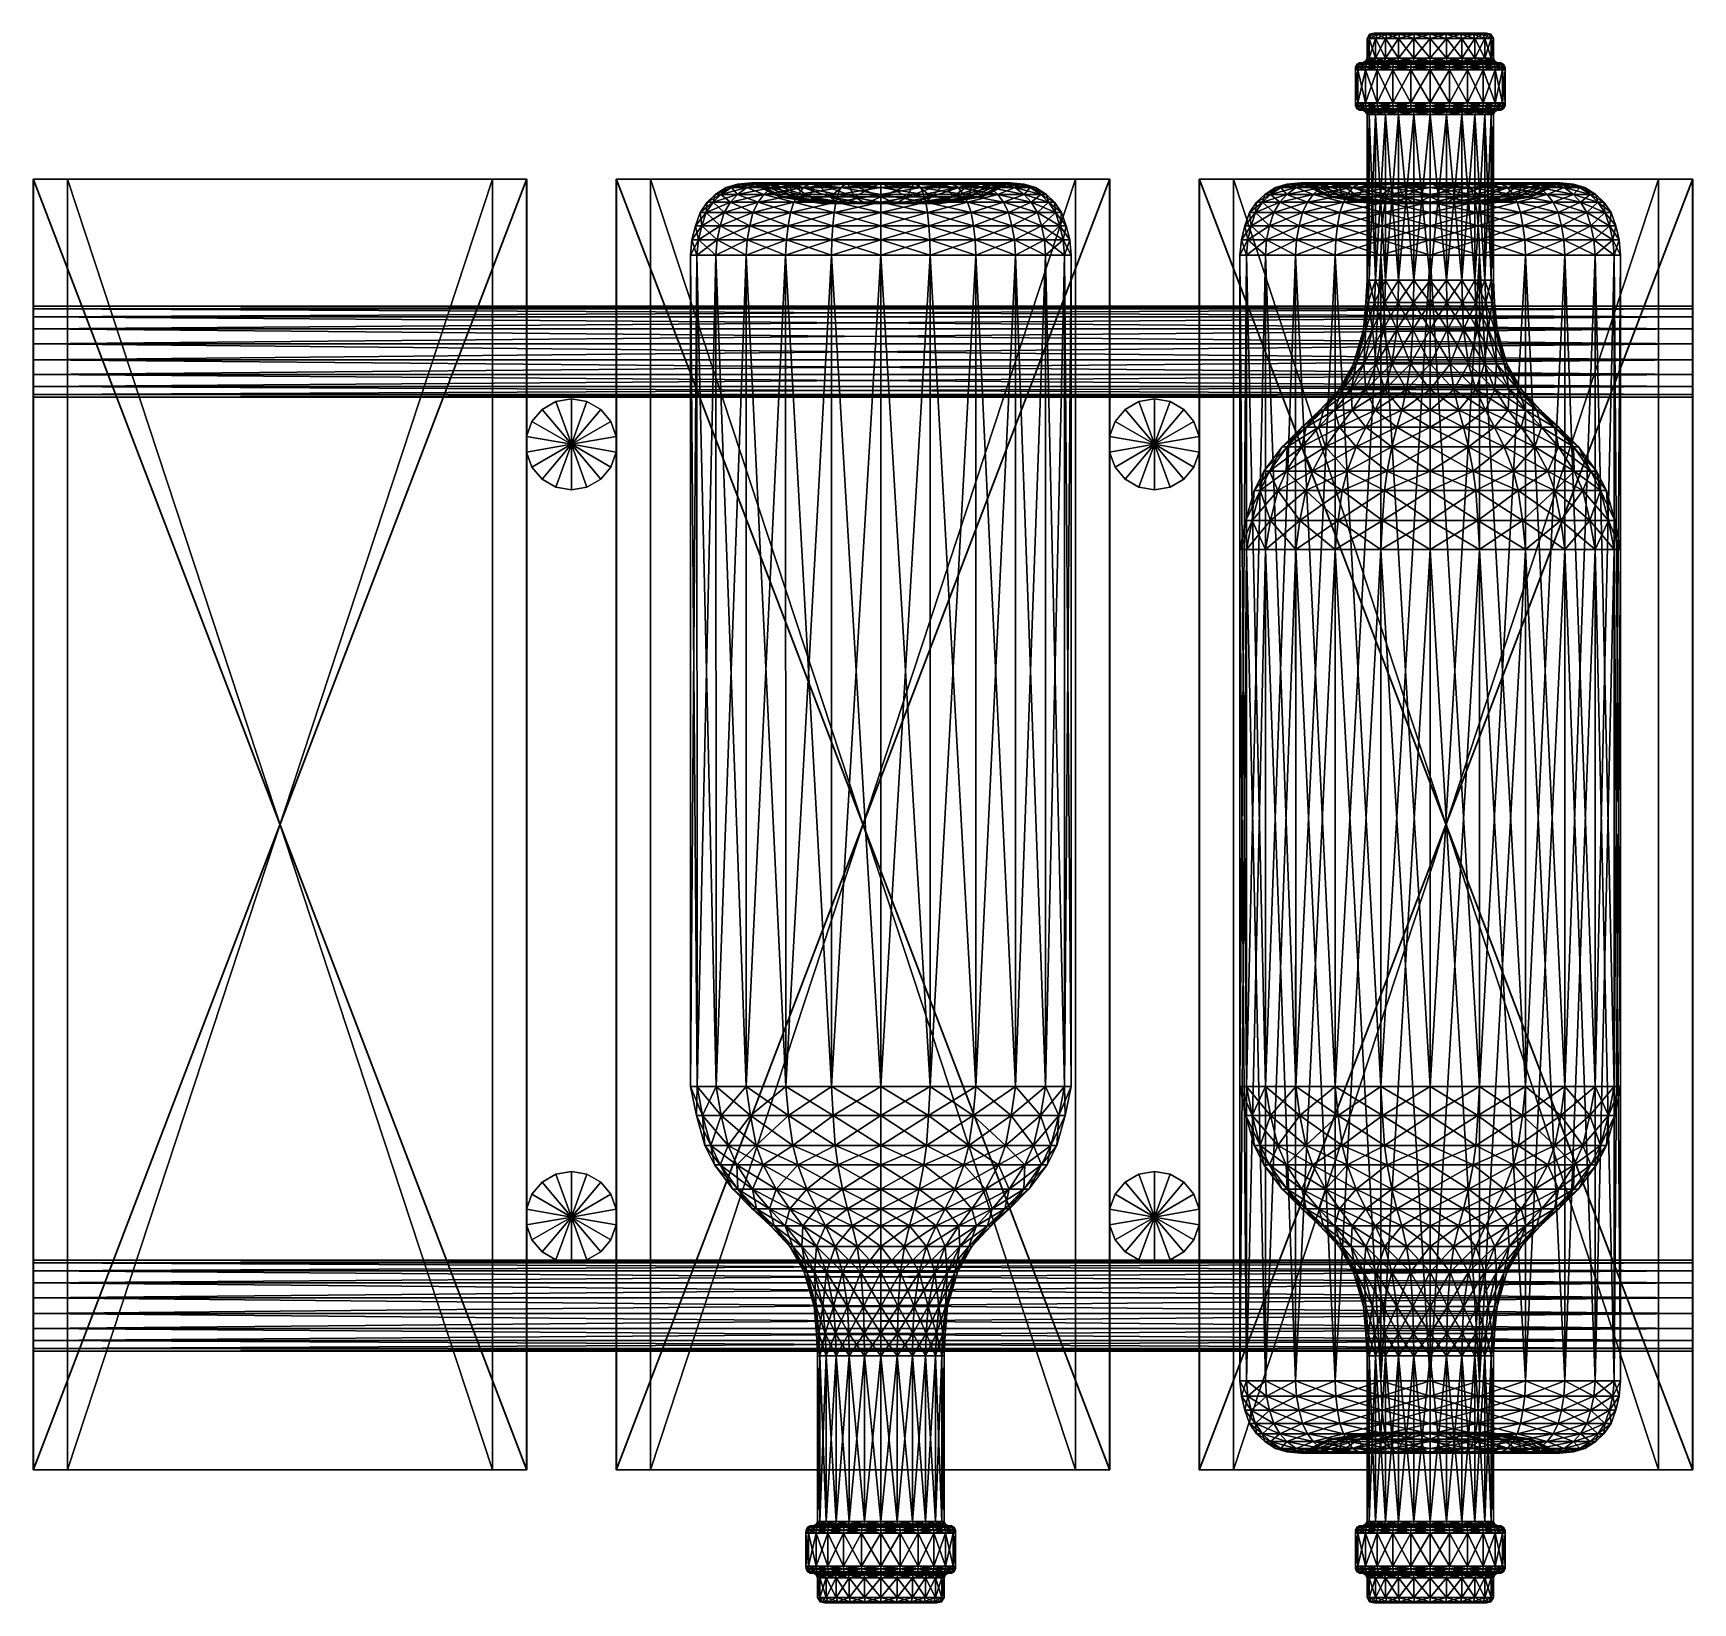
# Model space of a CAD drawing. Extents: x -21.9 to 21.9, y -20.5 to 20.8.
import ezdxf

# ---------------------------------------------------------------- set-up
doc = ezdxf.new("R2010")
doc.units = 0
for name, color, linetype in [('BOTTLE', 74, 'CONTINUOUS'), ('BOTTLE01', 74, 'CONTINUOUS'), ('BOTTLE02', 74, 'CONTINUOUS'), ('RACK', 151, 'CONTINUOUS')]:
    doc.layers.add(name, color=color, linetype=linetype)

msp = doc.modelspace()

# ---------------------------------------------------------------- meshes
at = {"layer": 'BOTTLE', "color": 74}
mesh = msp.add_polyface(dxfattribs=at)
corners = [(-3.076594, 14.999255, 10.628042), (-3.050186, 15.404725, 10.601635), (-3.84125, 15.404722, 9.570703), (-2.98598, 15.767929, 10.537429), (-3.762614, 15.767926, 9.525302), (-3.655893, 16.118162, 9.463686), (-2.898843, 16.118166, 10.450292), (-3.493003, 16.397053, 9.369642), (-3.873592, 14.999255, 9.589375), (-4.338534, 15.404722, 8.370154), (-4.250826, 15.767926, 8.346653), (-4.131795, 16.118162, 8.314759), (-3.950115, 16.397053, 8.266078), (-3.307646, 16.591625, 9.262627), (-3.743376, 16.591625, 8.210683), (-3.060503, 16.779713, 9.119939), (-3.467724, 16.779713, 8.136822), (-3.179542, 16.864548, 8.059604), (-4.374607, 14.999252, 8.37982), (-4.508149, 15.404722, 7.081809), (-4.417347, 15.767926, 7.081809), (-4.294116, 16.118162, 7.081809), (-4.106028, 16.397053, 7.081809), (-3.891996, 16.591625, 7.081809), (-3.60662, 16.779713, 7.081809), (-3.308272, 16.864548, 7.081809), (-4.545494, 14.999252, 7.081809), (-4.338534, 15.404722, 5.793463), (-4.250827, 15.767926, 5.816964), (-4.131795, 16.118162, 5.848858), (-3.950115, 16.397053, 5.89754), (-3.743377, 16.591625, 5.952935), (-3.467725, 16.779713, 6.026796), (-3.179543, 16.864548, 6.104014), (-4.374608, 14.999252, 5.783797), (-3.841251, 15.404722, 4.592915), (-3.762614, 15.767926, 4.638316), (-3.655894, 16.118162, 4.699931), (-3.493004, 16.397053, 4.793975), (-3.307647, 16.591625, 4.900991), (-3.060504, 16.779713, 5.043679), (-3.873593, 14.999252, 4.574242), (-3.050189, 15.404722, 3.561981), (-2.985982, 15.767926, 3.626188), (-2.898845, 16.118162, 3.713325), (-2.765846, 16.397053, 3.846324)]
mesh.append_faces([[corners[k] for k in face] for face in [(1, 4, 2), (3, 5, 4), (6, 7, 5), (2, 10, 9), (4, 11, 10), (5, 12, 11), (7, 14, 12), (13, 16, 14), (15, 17, 16), (9, 20, 19), (10, 21, 20), (11, 22, 21), (12, 23, 22), (14, 24, 23), (16, 25, 24), (19, 28, 27), (20, 29, 28), (21, 30, 29), (22, 31, 30), (23, 32, 31), (24, 33, 32), (27, 36, 35), (28, 37, 36), (29, 38, 37), (30, 39, 38), (31, 40, 39), (35, 43, 42)]], dxfattribs={"vtx0": -1})
mesh.append_faces([[corners[k] for k in face] for face in [(0, 1, 2), (1, 3, 4), (8, 2, 9), (2, 4, 10), (4, 5, 11), (5, 7, 12), (7, 13, 14), (13, 15, 16), (18, 9, 19), (9, 10, 20), (10, 11, 21), (11, 12, 22), (12, 14, 23), (14, 16, 24), (16, 17, 25), (26, 19, 27), (19, 20, 28), (20, 21, 29), (21, 22, 30), (22, 23, 31), (23, 24, 32), (24, 25, 33), (34, 27, 35), (27, 28, 36), (28, 29, 37), (29, 30, 38), (30, 31, 39), (31, 32, 40), (41, 35, 42), (35, 36, 43), (36, 37, 44), (37, 38, 45)]], dxfattribs={"vtx2": -1})
mesh = msp.add_polyface(dxfattribs=at)
corners = [(-2.037925, 14.999255, 11.42504), (-2.019253, 15.404725, 11.392698), (-3.050186, 15.404725, 10.601635), (-3.076594, 14.999255, 10.628042), (-1.973852, 15.767929, 11.314061), (-2.98598, 15.767929, 10.537429), (-1.912237, 16.118166, 11.207341), (-2.898843, 16.118166, 10.450292), (-1.818192, 16.397055, 11.044452), (-2.765843, 16.397053, 10.317293), (-2.6145, 16.591625, 10.16595), (-1.711176, 16.591627, 10.859095), (-2.412709, 16.779713, 9.964158), (-3.655893, 16.118162, 9.463686), (-3.493003, 16.397053, 9.369642), (-3.307646, 16.591625, 9.262627), (-3.060503, 16.779713, 9.119939), (-2.201745, 16.864548, 9.753195), (-2.802126, 16.864548, 8.970764), (-3.179542, 16.864548, 8.059604), (-3.467725, 16.779713, 6.026796), (-3.179543, 16.864548, 6.104014), (-2.802128, 16.864548, 5.192853), (-3.060504, 16.779713, 5.043679), (-3.762614, 15.767926, 4.638316), (-2.898845, 16.118162, 3.713325), (-2.985982, 15.767926, 3.626188), (-3.655894, 16.118162, 4.699931), (-2.765846, 16.397053, 3.846324), (-3.493004, 16.397053, 4.793975), (-3.307647, 16.591625, 4.900991), (-2.614503, 16.591625, 3.997667), (-2.412712, 16.779713, 4.199458), (-2.201748, 16.864548, 4.410422), (-3.076596, 14.999252, 3.535574), (-3.050189, 15.404722, 3.561981), (-2.019255, 15.404722, 2.770918), (-1.973854, 15.767926, 2.849554), (-1.912239, 16.118162, 2.956275), (-1.818195, 16.397053, 3.119165), (-1.711179, 16.591625, 3.304522), (-1.568491, 16.779713, 3.551665), (-2.48405, 16.900963, 8.787123), (-1.942037, 16.900963, 9.493487), (-2.824774, 16.900963, 7.964544), (-2.940989, 16.900963, 7.081809), (-3.308272, 16.864548, 7.081809), (-2.824775, 16.900963, 6.199073), (-2.484052, 16.900963, 5.376494), (-1.94204, 16.900963, 4.67013), (-1.847899, 16.536821, 8.419841), (-2.206425, 16.536821, 7.081809), (-2.11524, 16.536821, 7.774425), (-1.847901, 16.536821, 5.743776), (-2.115241, 16.536821, 6.389192)]
mesh.append_faces([[corners[k] for k in face] for face in [(0, 2, 3), (1, 5, 2), (4, 7, 5), (6, 9, 7), (8, 10, 9), (11, 12, 10), (9, 15, 14), (10, 16, 15), (12, 18, 16), (20, 22, 23), (24, 25, 26), (27, 28, 25), (29, 31, 28), (30, 32, 31), (23, 33, 32), (35, 37, 36), (26, 38, 37), (25, 39, 38), (28, 40, 39), (17, 42, 18), (42, 17, 43), (18, 44, 19), (44, 18, 42), (19, 45, 46), (45, 19, 44), (46, 47, 21), (47, 46, 45), (21, 48, 22), (48, 21, 47), (22, 49, 33), (49, 22, 48), (43, 50, 42), (44, 51, 45), (51, 44, 52), (42, 52, 44), (52, 42, 50), (47, 53, 48), (53, 47, 54), (45, 54, 47), (54, 45, 51)]], dxfattribs={"vtx0": -1})
mesh.append_faces([[corners[k] for k in face] for face in [(0, 1, 2), (1, 4, 5), (4, 6, 7), (6, 8, 9), (5, 7, 13), (7, 9, 14), (9, 10, 15), (10, 12, 16), (12, 17, 18), (16, 18, 19), (20, 21, 22), (29, 30, 31), (30, 23, 32), (23, 22, 33), (34, 35, 36), (35, 26, 37), (26, 25, 38), (25, 28, 39), (28, 31, 40), (31, 32, 41)]], dxfattribs={"vtx2": -1})
mesh = msp.add_polyface(dxfattribs=at)
corners = [(-0.828371, 14.999255, 11.926054), (-0.818705, 15.404725, 11.88998), (-2.019253, 15.404725, 11.392698), (-0.795204, 15.767929, 11.802273), (-1.973852, 15.767929, 11.314061), (-0.763309, 16.118166, 11.683242), (-1.912237, 16.118166, 11.207341), (-0.714628, 16.397055, 11.501562), (-1.818192, 16.397055, 11.044452), (-0.659233, 16.591627, 11.294823), (-1.711176, 16.591627, 10.859095), (-0.585372, 16.779713, 11.019171), (-1.568488, 16.779713, 10.611952), (-1.419314, 16.864548, 10.353575), (-2.6145, 16.591625, 10.16595), (-2.412709, 16.779713, 9.964158), (-2.201745, 16.864548, 9.753195), (-2.614503, 16.591625, 3.997667), (-1.568491, 16.779713, 3.551665), (-1.711179, 16.591625, 3.304522), (-2.412712, 16.779713, 4.199458), (-2.201748, 16.864548, 4.410422), (-1.419317, 16.864548, 3.810041), (-2.037928, 14.999252, 2.738576), (-2.019255, 15.404722, 2.770918), (-0.818708, 15.404722, 2.273634), (-1.973854, 15.767926, 2.849554), (-0.795207, 15.767926, 2.361342), (-1.912239, 16.118162, 2.956275), (-0.763312, 16.118162, 2.480373), (-1.818195, 16.397053, 3.119165), (-0.714631, 16.397053, 2.662053), (-0.659236, 16.591625, 2.868792), (-0.585375, 16.779713, 3.144444), (-0.508157, 16.864548, 3.432626), (-1.050938, 16.354752, 7.489245), (-0.893672, 16.354752, 7.868917), (-1.104579, 16.354752, 7.081808), (-1.050939, 16.354752, 6.674371), (-0.893674, 16.354752, 6.294699), (-0.508154, 16.864548, 10.730989), (-1.235672, 16.900963, 10.0355), (-1.942037, 16.900963, 9.493487), (-1.235676, 16.900963, 4.128117), (-1.94204, 16.900963, 4.67013), (-0.413097, 16.900963, 3.787394), (-1.847899, 16.536821, 8.419841), (-1.422622, 16.536821, 8.974072), (-0.868391, 16.536821, 9.399347), (-0.868394, 16.536821, 4.764268), (-1.422624, 16.536821, 5.189545), (-2.484052, 16.900963, 5.376494), (-1.847901, 16.536821, 5.743776), (-0.6435, 16.354752, 8.194948), (-2.11524, 16.536821, 7.774425), (-2.206425, 16.536821, 7.081809), (-2.115241, 16.536821, 6.389192), (-0.643501, 16.354752, 5.968667)]
mesh.append_faces([[corners[k] for k in face] for face in [(1, 4, 2), (3, 6, 4), (5, 8, 6), (7, 10, 8), (9, 12, 10), (11, 13, 12), (12, 16, 15), (17, 18, 19), (20, 22, 18), (24, 27, 25), (26, 29, 27), (28, 31, 29), (30, 32, 31), (19, 33, 32), (18, 34, 33), (40, 41, 13), (13, 42, 16), (42, 13, 41), (21, 43, 22), (43, 21, 44), (45, 22, 43), (46, 42, 47), (41, 47, 42), (47, 41, 48), (44, 49, 43), (49, 44, 50), (51, 50, 44), (50, 51, 52), (47, 36, 46), (36, 47, 53), (48, 53, 47), (54, 37, 55), (37, 54, 35), (46, 35, 54), (35, 46, 36), (56, 39, 52), (39, 56, 38), (55, 38, 56), (38, 55, 37), (52, 57, 50), (57, 52, 39)]], dxfattribs={"vtx0": -1})
mesh.append_faces([[corners[k] for k in face] for face in [(35, 36, 37), (38, 37, 39)]], dxfattribs={"vtx1": -1})
mesh.append_faces([[corners[k] for k in face] for face in [(0, 1, 2), (1, 3, 4), (3, 5, 6), (5, 7, 8), (7, 9, 10), (9, 11, 12), (8, 10, 14), (10, 12, 15), (12, 13, 16), (20, 21, 22), (23, 24, 25), (24, 26, 27), (26, 28, 29), (28, 30, 31), (30, 19, 32), (19, 18, 33), (18, 22, 34)]], dxfattribs={"vtx2": -1})
mesh = msp.add_polyface(dxfattribs=at)
corners = [(0.469642, 14.999255, 12.09694), (0.469642, 15.404725, 12.059594), (-0.818705, 15.404725, 11.88998), (0.469642, 15.767929, 11.968793), (-0.795204, 15.767929, 11.802273), (0.469642, 16.118166, 11.845562), (-0.763309, 16.118166, 11.683242), (0.469642, 16.397055, 11.657474), (-0.714628, 16.397055, 11.501562), (0.469642, 16.591627, 11.443441), (-0.659233, 16.591627, 11.294823), (0.469642, 16.779716, 11.158066), (-0.585372, 16.779713, 11.019171), (0.469642, 16.864548, 10.859718), (-0.508154, 16.864548, 10.730989), (-1.419314, 16.864548, 10.353575), (-0.828374, 14.999252, 2.237561), (-0.818708, 15.404722, 2.273634), (0.469639, 15.404722, 2.10402), (-0.795207, 15.767926, 2.361342), (0.469639, 15.767926, 2.194822), (-0.763312, 16.118162, 2.480373), (0.469638, 16.118162, 2.318052), (-0.714631, 16.397053, 2.662053), (0.469638, 16.397053, 2.506141), (-0.659236, 16.591625, 2.868792), (0.469638, 16.591625, 2.720173), (-0.585375, 16.779713, 3.144444), (0.469638, 16.779713, 3.005548), (-0.508157, 16.864548, 3.432626), (0.469638, 16.864548, 3.303896), (0.062203, 16.354752, 8.602386), (0.469641, 16.354752, 8.656026), (-0.317469, 16.354752, 8.445121), (-0.6435, 16.354752, 8.194948), (-0.893672, 16.354752, 7.868917), (-0.643501, 16.354752, 5.968667), (-0.893674, 16.354752, 6.294699), (-0.31747, 16.354752, 5.718494), (0.062202, 16.354752, 5.561229), (0.46964, 16.354752, 5.507589), (-1.104579, 16.354752, 7.081808), (1.256749, 16.354752, 5.718493), (-0.413094, 16.900963, 10.376222), (0.469642, 16.900963, 10.492436), (-1.235672, 16.900963, 10.0355), (-1.419317, 16.864548, 3.810041), (-0.413097, 16.900963, 3.787394), (0.469639, 16.900963, 3.671178), (-0.868391, 16.536821, 9.399347), (-0.222975, 16.536821, 9.666687), (0.469642, 16.536821, 9.757873), (0.469639, 16.536821, 4.405742), (-0.222977, 16.536821, 4.496928), (-1.235676, 16.900963, 4.128117), (-0.868394, 16.536821, 4.764268), (-1.422624, 16.536821, 5.189545)]
mesh.append_faces([[corners[k] for k in face] for face in [(1, 4, 2), (3, 6, 4), (5, 8, 6), (7, 10, 8), (9, 12, 10), (11, 14, 12), (17, 20, 18), (19, 22, 20), (21, 24, 22), (23, 26, 24), (25, 28, 26), (27, 30, 28), (13, 43, 14), (43, 13, 44), (45, 14, 43), (46, 47, 29), (29, 48, 30), (48, 29, 47), (43, 49, 45), (49, 43, 50), (44, 50, 43), (50, 44, 51), (47, 52, 48), (52, 47, 53), (54, 53, 47), (53, 54, 55), (50, 33, 49), (33, 50, 31), (51, 31, 50), (31, 51, 32), (34, 49, 33), (56, 38, 55), (38, 56, 36), (53, 40, 52), (40, 53, 39), (55, 39, 53), (39, 55, 38)]], dxfattribs={"vtx0": -1})
mesh.append_faces([[corners[k] for k in face] for face in [(35, 33, 41), (37, 41, 38), (40, 38, 42), (41, 33, 38)]], dxfattribs={"vtx0": -1, "vtx1": -1, "vtx2": -1})
mesh.append_faces([[corners[k] for k in face] for face in [(31, 32, 33), (34, 33, 35), (36, 37, 38), (39, 38, 40)]], dxfattribs={"vtx1": -1})
mesh.append_faces([[corners[k] for k in face] for face in [(0, 1, 2), (1, 3, 4), (3, 5, 6), (5, 7, 8), (7, 9, 10), (9, 11, 12), (11, 13, 14), (12, 14, 15), (16, 17, 18), (17, 19, 20), (19, 21, 22), (21, 23, 24), (23, 25, 26), (25, 27, 28), (27, 29, 30)]], dxfattribs={"vtx2": -1})
mesh = msp.add_polyface(dxfattribs=at)
corners = [(1.767655, 14.999255, 11.926053), (1.757989, 15.404725, 11.88998), (0.469642, 15.404725, 12.059594), (1.734488, 15.767929, 11.802272), (0.469642, 15.767929, 11.968793), (1.702593, 16.118166, 11.683241), (0.469642, 16.118166, 11.845562), (1.653912, 16.397055, 11.50156), (0.469642, 16.397055, 11.657474), (1.598517, 16.591627, 11.294822), (0.469642, 16.591627, 11.443441), (1.524656, 16.779713, 11.01917), (0.469642, 16.779716, 11.158066), (1.447438, 16.864548, 10.730989), (0.469642, 16.864548, 10.859718), (0.469638, 14.999252, 2.066675), (0.469639, 15.404722, 2.10402), (1.757985, 15.404722, 2.273633), (0.469639, 15.767926, 2.194822), (1.734484, 15.767926, 2.361342), (0.469638, 16.118162, 2.318052), (1.702589, 16.118162, 2.480373), (0.469638, 16.397053, 2.506141), (1.653908, 16.397053, 2.662053), (0.469638, 16.591625, 2.720173), (1.598513, 16.591625, 2.868792), (0.469638, 16.779713, 3.005548), (1.524652, 16.779713, 3.144444), (0.469638, 16.864548, 3.303896), (1.447434, 16.864548, 3.432625), (2.358594, 16.864548, 3.810039), (1.256749, 16.354752, 5.718493), (-0.31747, 16.354752, 5.718494), (2.043859, 16.354752, 7.081807), (1.582782, 16.354752, 8.194947), (1.832955, 16.354752, 7.868915), (1.25675, 16.354752, 8.44512), (0.877079, 16.354752, 8.602386), (0.469641, 16.354752, 8.656026), (0.877077, 16.354752, 5.561229), (0.46964, 16.354752, 5.507589), (1.582781, 16.354752, 5.968667), (1.832954, 16.354752, 6.294698), (-0.317469, 16.354752, 8.445121), (2.358598, 16.864548, 10.353573), (1.352379, 16.900963, 10.376221), (0.469642, 16.900963, 10.492436), (1.352375, 16.900963, 3.787393), (0.469639, 16.900963, 3.671178), (2.174953, 16.900963, 4.128115), (0.469642, 16.536821, 9.757873), (1.162259, 16.536821, 9.666687), (2.174957, 16.900963, 10.035498), (1.807674, 16.536821, 9.399346), (1.807671, 16.536821, 4.764266), (1.162256, 16.536821, 4.496927), (0.469639, 16.536821, 4.405742), (2.361905, 16.536821, 8.97407)]
mesh.append_faces([[corners[k] for k in face] for face in [(1, 4, 2), (3, 6, 4), (5, 8, 6), (7, 10, 8), (9, 12, 10), (11, 14, 12), (16, 19, 17), (18, 21, 19), (20, 23, 21), (22, 25, 23), (24, 27, 25), (26, 29, 27), (44, 45, 13), (13, 46, 14), (46, 13, 45), (28, 47, 29), (47, 28, 48), (49, 29, 47), (45, 50, 46), (50, 45, 51), (52, 51, 45), (51, 52, 53), (54, 47, 55), (48, 55, 47), (55, 48, 56), (36, 57, 34), (51, 38, 50), (38, 51, 37), (53, 37, 51), (37, 53, 36), (55, 31, 54), (31, 55, 39), (56, 39, 55), (39, 56, 40), (41, 54, 31)]], dxfattribs={"vtx0": -1})
mesh.append_faces([[corners[k] for k in face] for face in [(31, 32, 33), (35, 33, 36), (38, 36, 43), (42, 31, 33), (36, 33, 43), (43, 33, 32)]], dxfattribs={"vtx0": -1, "vtx1": -1, "vtx2": -1})
mesh.append_faces([[corners[k] for k in face] for face in [(34, 35, 36), (37, 36, 38), (39, 40, 31), (41, 31, 42)]], dxfattribs={"vtx1": -1})
mesh.append_faces([[corners[k] for k in face] for face in [(0, 1, 2), (1, 3, 4), (3, 5, 6), (5, 7, 8), (7, 9, 10), (9, 11, 12), (11, 13, 14), (15, 16, 17), (16, 18, 19), (18, 20, 21), (20, 22, 23), (22, 24, 25), (24, 26, 27), (26, 28, 29), (27, 29, 30)]], dxfattribs={"vtx2": -1})
mesh = msp.add_polyface(dxfattribs=at)
corners = [(3.553784, 16.591623, 10.165947), (2.507772, 16.779713, 10.61195), (2.65046, 16.591627, 10.859093), (3.351993, 16.779713, 9.964156), (3.141029, 16.864548, 9.753192), (2.358598, 16.864548, 10.353573), (2.977209, 14.999255, 11.425038), (2.958536, 15.404725, 11.392696), (1.757989, 15.404725, 11.88998), (2.913135, 15.767929, 11.31406), (1.734488, 15.767929, 11.802272), (2.85152, 16.118166, 11.207339), (1.702593, 16.118166, 11.683241), (2.757476, 16.397055, 11.04445), (1.653912, 16.397055, 11.50156), (1.598517, 16.591627, 11.294822), (1.524656, 16.779713, 11.01917), (1.447438, 16.864548, 10.730989), (1.76765, 14.999252, 2.237561), (1.757985, 15.404722, 2.273633), (2.958533, 15.404722, 2.770916), (1.734484, 15.767926, 2.361342), (2.913132, 15.767926, 2.849553), (1.702589, 16.118162, 2.480373), (2.851516, 16.118162, 2.956274), (1.653908, 16.397053, 2.662053), (2.757472, 16.397053, 3.119163), (1.598513, 16.591625, 2.868792), (2.650456, 16.591625, 3.30452), (1.524652, 16.779713, 3.144444), (2.507768, 16.779713, 3.551663), (2.358594, 16.864548, 3.810039), (3.351991, 16.779713, 4.199457), (3.141027, 16.864548, 4.41042), (1.990219, 16.354752, 7.489244), (2.043859, 16.354752, 7.081807), (1.832955, 16.354752, 7.868915), (1.990219, 16.354752, 6.674369), (1.832954, 16.354752, 6.294698), (2.174957, 16.900963, 10.035498), (2.881321, 16.900963, 9.493484), (1.352379, 16.900963, 10.376221), (1.447434, 16.864548, 3.432625), (2.174953, 16.900963, 4.128115), (2.881319, 16.900963, 4.670128), (1.807674, 16.536821, 9.399346), (2.361905, 16.536821, 8.97407), (3.423334, 16.900963, 8.787119), (2.787182, 16.536821, 8.419838), (1.352375, 16.900963, 3.787393), (1.807671, 16.536821, 4.764266), (2.787181, 16.536821, 5.743774), (2.361904, 16.536821, 5.189543), (3.054521, 16.536821, 7.774422), (3.145706, 16.536821, 7.081806), (1.25675, 16.354752, 8.44512), (1.582782, 16.354752, 8.194947), (1.582781, 16.354752, 5.968667), (3.054521, 16.536821, 6.38919)]
mesh.append_faces([[corners[k] for k in face] for face in [(0, 1, 2), (3, 5, 1), (7, 10, 8), (9, 12, 10), (11, 14, 12), (13, 15, 14), (2, 16, 15), (1, 17, 16), (19, 22, 20), (21, 24, 22), (23, 26, 24), (25, 28, 26), (27, 30, 28), (29, 31, 30), (4, 39, 5), (39, 4, 40), (41, 5, 39), (42, 43, 31), (31, 44, 33), (44, 31, 43), (40, 45, 39), (45, 40, 46), (47, 46, 40), (46, 47, 48), (49, 50, 43), (51, 44, 52), (43, 52, 44), (52, 43, 50), (53, 36, 48), (36, 53, 34), (54, 34, 53), (34, 54, 35), (46, 55, 45), (48, 56, 46), (56, 48, 36), (52, 38, 51), (38, 52, 57), (50, 57, 52), (58, 35, 54), (35, 58, 37), (51, 37, 58), (37, 51, 38)]], dxfattribs={"vtx0": -1})
mesh.append_faces([[corners[k] for k in face] for face in [(34, 35, 36), (37, 38, 35)]], dxfattribs={"vtx1": -1})
mesh.append_faces([[corners[k] for k in face] for face in [(3, 4, 5), (6, 7, 8), (7, 9, 10), (9, 11, 12), (11, 13, 14), (13, 2, 15), (2, 1, 16), (1, 5, 17), (18, 19, 20), (19, 21, 22), (21, 23, 24), (23, 25, 26), (25, 27, 28), (27, 29, 30), (28, 30, 32), (30, 31, 33)]], dxfattribs={"vtx2": -1})
mesh = msp.add_polyface(dxfattribs=at)
corners = [(4.407005, 16.779713, 8.136819), (4.118824, 16.864548, 8.059601), (3.741409, 16.864548, 8.97076), (3.999786, 16.779713, 9.119935), (4.595175, 16.118162, 9.463683), (3.705127, 16.397051, 10.31729), (3.838126, 16.118166, 10.450289), (4.432286, 16.397051, 9.369638), (4.246929, 16.591623, 9.262623), (3.553784, 16.591623, 10.165947), (3.351993, 16.779713, 9.964156), (3.141029, 16.864548, 9.753192), (4.015877, 14.999255, 10.62804), (3.98947, 15.404725, 10.601633), (2.958536, 15.404725, 11.392696), (3.925263, 15.767929, 10.537426), (2.913135, 15.767929, 11.31406), (2.85152, 16.118166, 11.207339), (2.757476, 16.397055, 11.04445), (2.65046, 16.591627, 10.859093), (2.507772, 16.779713, 10.61195), (2.977205, 14.999252, 2.738574), (2.958533, 15.404722, 2.770916), (3.989468, 15.404722, 3.56198), (2.913132, 15.767926, 2.849553), (3.925262, 15.767926, 3.626187), (2.851516, 16.118162, 2.956274), (3.838125, 16.118162, 3.713324), (2.757472, 16.397053, 3.119163), (3.705126, 16.397053, 3.846323), (2.650456, 16.591625, 3.30452), (3.553782, 16.591625, 3.997666), (3.351991, 16.779713, 4.199457), (2.507768, 16.779713, 3.551663), (3.141027, 16.864548, 4.41042), (4.595174, 16.118162, 4.699929), (4.432284, 16.397053, 4.793973), (4.246928, 16.591625, 4.90099), (3.999784, 16.779713, 5.043677), (3.741408, 16.864548, 5.192851), (4.118823, 16.864548, 6.104011), (4.247552, 16.864548, 7.081805), (3.764056, 16.900963, 7.964541), (3.88027, 16.900963, 7.081806), (3.423334, 16.900963, 8.787119), (2.881321, 16.900963, 9.493484), (3.423332, 16.900963, 5.376492), (2.881319, 16.900963, 4.670128), (3.764055, 16.900963, 6.199071), (2.787182, 16.536821, 8.419838), (3.054521, 16.536821, 7.774422), (3.145706, 16.536821, 7.081806), (2.787181, 16.536821, 5.743774), (3.054521, 16.536821, 6.38919)]
mesh.append_faces([[corners[k] for k in face] for face in [(0, 2, 3), (4, 5, 6), (7, 9, 5), (8, 10, 9), (3, 11, 10), (13, 16, 14), (15, 17, 16), (6, 18, 17), (5, 19, 18), (22, 25, 23), (24, 27, 25), (26, 29, 27), (28, 31, 29), (30, 32, 31), (33, 34, 32), (29, 37, 36), (31, 38, 37), (32, 39, 38), (41, 42, 1), (42, 41, 43), (1, 44, 2), (44, 1, 42), (2, 45, 11), (45, 2, 44), (34, 46, 39), (46, 34, 47), (39, 48, 40), (48, 39, 46), (40, 43, 41), (43, 40, 48), (42, 49, 44), (49, 42, 50), (43, 50, 42), (50, 43, 51), (47, 52, 46), (48, 51, 43), (51, 48, 53), (46, 53, 48), (53, 46, 52)]], dxfattribs={"vtx0": -1})
mesh.append_faces([[corners[k] for k in face] for face in [(0, 1, 2), (7, 8, 9), (8, 3, 10), (3, 2, 11), (12, 13, 14), (13, 15, 16), (15, 6, 17), (6, 5, 18), (5, 9, 19), (9, 10, 20), (21, 22, 23), (22, 24, 25), (24, 26, 27), (26, 28, 29), (28, 30, 31), (25, 27, 35), (27, 29, 36), (29, 31, 37), (31, 32, 38), (32, 34, 39), (38, 39, 40)]], dxfattribs={"vtx2": -1})
mesh = msp.add_polyface(dxfattribs=at)
corners = [(5.484775, 14.999252, 7.081805), (5.447429, 15.404722, 7.081805), (5.277815, 15.404722, 8.370152), (5.356627, 15.767925, 7.081805), (5.190108, 15.767925, 8.34665), (5.233397, 16.118162, 7.081805), (5.071076, 16.118162, 8.314755), (5.045308, 16.397053, 7.081805), (4.889396, 16.397051, 8.266075), (4.831276, 16.591623, 7.081805), (4.682658, 16.591623, 8.210679), (4.5459, 16.779713, 7.081805), (4.407005, 16.779713, 8.136819), (4.247552, 16.864548, 7.081805), (4.118824, 16.864548, 8.059601), (5.313889, 14.999251, 8.379817), (4.780532, 15.404721, 9.570699), (4.701896, 15.767925, 9.525298), (4.595175, 16.118162, 9.463683), (4.432286, 16.397051, 9.369638), (4.246929, 16.591623, 9.262623), (3.999786, 16.779713, 9.119935), (4.812875, 14.999255, 9.589372), (3.98947, 15.404725, 10.601633), (3.925263, 15.767929, 10.537426), (3.838126, 16.118166, 10.450289), (3.705127, 16.397051, 10.31729), (4.015875, 14.999252, 3.535573), (3.989468, 15.404722, 3.56198), (4.780532, 15.404722, 4.592914), (3.925262, 15.767926, 3.626187), (4.701895, 15.767925, 4.638314), (4.595174, 16.118162, 4.699929), (3.838125, 16.118162, 3.713324), (4.432284, 16.397053, 4.793973), (4.812874, 14.999252, 4.57424), (5.277815, 15.404722, 5.79346), (5.190107, 15.767925, 5.816962), (5.071075, 16.118162, 5.848856), (4.889395, 16.397053, 5.897537), (4.246928, 16.591625, 4.90099), (4.682657, 16.591625, 5.952932), (3.999784, 16.779713, 5.043677), (4.407005, 16.779713, 6.026793), (4.118823, 16.864548, 6.104011), (5.313888, 14.999252, 5.783794)]
mesh.append_faces([[corners[k] for k in face] for face in [(1, 4, 2), (3, 6, 4), (5, 8, 6), (7, 10, 8), (9, 12, 10), (11, 14, 12), (2, 17, 16), (4, 18, 17), (6, 19, 18), (8, 20, 19), (10, 21, 20), (16, 24, 23), (17, 25, 24), (28, 31, 29), (30, 32, 31), (33, 34, 32), (29, 37, 36), (31, 38, 37), (32, 39, 38), (34, 41, 39), (40, 43, 41), (42, 44, 43), (36, 3, 1), (37, 5, 3), (38, 7, 5), (39, 9, 7), (41, 11, 9), (43, 13, 11)]], dxfattribs={"vtx0": -1})
mesh.append_faces([[corners[k] for k in face] for face in [(0, 1, 2), (1, 3, 4), (3, 5, 6), (5, 7, 8), (7, 9, 10), (9, 11, 12), (11, 13, 14), (15, 2, 16), (2, 4, 17), (4, 6, 18), (6, 8, 19), (8, 10, 20), (10, 12, 21), (22, 16, 23), (16, 17, 24), (17, 18, 25), (18, 19, 26), (27, 28, 29), (28, 30, 31), (35, 29, 36), (29, 31, 37), (31, 32, 38), (32, 34, 39), (34, 40, 41), (40, 42, 43), (45, 36, 1), (36, 37, 3), (37, 38, 5), (38, 39, 7), (39, 41, 9), (41, 43, 11), (43, 44, 13)]], dxfattribs={"vtx2": -1})
mesh = msp.add_polyface(dxfattribs=at)
corners = [(5.483205, -6.902668, 7.081807), (5.484775, 14.999252, 7.081805), (5.313889, 14.999251, 8.379817), (5.277815, 15.404722, 8.370152), (5.312372, -6.902668, 8.379413), (4.812875, 14.999255, 9.589372), (4.811515, -6.902668, 9.588589), (4.780532, 15.404721, 9.570699), (4.015877, 14.999255, 10.62804), (4.014766, -6.902668, 10.626931), (3.98947, 15.404725, 10.601633), (2.977209, 14.999255, 11.425038), (2.976423, -6.902667, 11.423681), (2.958536, 15.404725, 11.392696), (1.767655, 14.999255, 11.926053), (1.767247, -6.902667, 11.924539), (1.757989, 15.404725, 11.88998), (0.469642, 14.999255, 12.09694), (0.46964, -6.902667, 12.095371), (0.469642, 15.404725, 12.059594), (-0.828371, 14.999255, 11.926054), (-0.827967, -6.902667, 11.924539), (-0.818705, 15.404725, 11.88998), (-2.037925, 14.999255, 11.42504), (-2.037143, -6.902667, 11.423681), (-2.019253, 15.404725, 11.392698), (-3.076594, 14.999255, 10.628042), (-3.075486, -6.902667, 10.626933), (-3.873592, 14.999255, 9.589375), (-3.872235, -6.902667, 9.588591), (-3.84125, 15.404722, 9.570703), (-4.374607, 14.999252, 8.37982), (-4.338534, 15.404722, 8.370154), (-4.373093, -6.902667, 8.379414), (-4.545494, 14.999252, 7.081809), (-4.508149, 15.404722, 7.081809), (-4.543926, -6.902667, 7.081808), (-4.374608, 14.999252, 5.783797), (-4.338534, 15.404722, 5.793463), (-4.373094, -6.902667, 5.784203), (-3.873593, 14.999252, 4.574242), (-3.841251, 15.404722, 4.592915), (-3.872235, -6.902667, 4.575026), (-3.076596, 14.999252, 3.535574), (-3.050189, 15.404722, 3.561981), (-3.075487, -6.902667, 3.536683), (-2.037928, 14.999252, 2.738576), (-2.019255, 15.404722, 2.770918), (-2.037144, -6.902667, 2.739934), (-0.828374, 14.999252, 2.237561), (-0.818708, 15.404722, 2.273634), (-0.827967, -6.902667, 2.239077), (0.469638, 14.999252, 2.066675), (0.469639, 15.404722, 2.10402), (0.469639, -6.902667, 2.068244), (1.76765, 14.999252, 2.237561), (1.757985, 15.404722, 2.273633), (1.767245, -6.902667, 2.239077), (2.977205, 14.999252, 2.738574), (2.976421, -6.902667, 2.739933), (2.958533, 15.404722, 2.770916), (4.015875, 14.999252, 3.535573), (4.014766, -6.902667, 3.536683), (3.989468, 15.404722, 3.56198), (4.812874, 14.999252, 4.57424), (4.811515, -6.902667, 4.575026), (4.780532, 15.404722, 4.592914), (5.313888, 14.999252, 5.783794), (5.312372, -6.902667, 5.784202), (5.277815, 15.404722, 5.79346), (5.447429, 15.404722, 7.081805)]
mesh.append_faces([[corners[k] for k in face] for face in [(1, 3, 2), (4, 5, 6), (2, 7, 5), (6, 8, 9), (5, 10, 8), (9, 11, 12), (8, 13, 11), (12, 14, 15), (11, 16, 14), (15, 17, 18), (14, 19, 17), (18, 20, 21), (17, 22, 20), (21, 23, 24), (20, 25, 23), (24, 26, 27), (27, 28, 29), (26, 30, 28), (28, 32, 31), (31, 35, 34), (34, 38, 37), (37, 41, 40), (40, 44, 43), (43, 47, 46), (46, 50, 49), (49, 53, 52), (52, 56, 55), (57, 58, 59), (55, 60, 58), (59, 61, 62), (58, 63, 61), (62, 64, 65), (61, 66, 64), (65, 67, 68), (64, 69, 67), (67, 70, 1)]], dxfattribs={"vtx0": -1})
mesh.append_faces([[corners[k] for k in face] for face in [(0, 1, 2), (4, 2, 5), (6, 5, 8), (9, 8, 11), (12, 11, 14), (15, 14, 17), (18, 17, 20), (21, 20, 23), (24, 23, 26), (27, 26, 28), (29, 28, 31), (33, 31, 34), (36, 34, 37), (39, 37, 40), (42, 40, 43), (45, 43, 46), (48, 46, 49), (51, 49, 52), (54, 52, 55), (57, 55, 58), (59, 58, 61), (62, 61, 64), (65, 64, 67), (68, 67, 1)]], dxfattribs={"vtx2": -1})
mesh = msp.add_polyface(dxfattribs=at)
corners = [(5.330112, -7.66813, 7.081807), (5.483205, -6.902668, 7.081807), (5.312372, -6.902668, 8.379413), (5.164496, -7.66813, 8.339789), (5.313889, 14.999251, 8.379817), (4.811515, -6.902668, 9.588589), (4.678933, -7.66813, 9.512042), (4.014766, -6.902668, 10.626931), (3.906513, -7.66813, 10.51868), (2.976423, -6.902667, 11.423681), (2.899876, -7.66813, 11.291099), (1.767247, -6.902667, 11.924539), (1.727623, -7.668129, 11.776662), (0.46964, -6.902667, 12.095371), (0.46964, -7.668129, 11.942279), (-0.827967, -6.902667, 11.924539), (-0.788344, -7.668129, 11.776663), (-2.037143, -6.902667, 11.423681), (-1.960597, -7.668129, 11.2911), (-3.075486, -6.902667, 10.626933), (-2.967233, -7.668129, 10.518681), (-2.81162, -8.462297, 10.363067), (-3.739653, -7.66813, 9.512044), (-3.872235, -6.902667, 9.588591), (-4.373093, -6.902667, 8.379414), (-4.225217, -7.66813, 8.33979), (-4.374607, 14.999252, 8.37982), (-4.543926, -6.902667, 7.081808), (-4.390834, -7.66813, 7.081808), (-4.545494, 14.999252, 7.081809), (-4.373094, -6.902667, 5.784203), (-4.225217, -7.66813, 5.823825), (-4.374608, 14.999252, 5.783797), (-3.872235, -6.902667, 4.575026), (-3.739653, -7.66813, 4.651572), (-3.873593, 14.999252, 4.574242), (-3.075487, -6.902667, 3.536683), (-2.967234, -7.66813, 3.644935), (-3.076596, 14.999252, 3.535574), (-2.037144, -6.902667, 2.739934), (-1.960598, -7.66813, 2.872516), (-2.037928, 14.999252, 2.738576), (-0.827967, -6.902667, 2.239077), (-0.788344, -7.66813, 2.386953), (-0.828374, 14.999252, 2.237561), (0.469639, -6.902667, 2.068244), (0.469639, -7.66813, 2.221336), (0.469638, 14.999252, 2.066675), (1.767245, -6.902667, 2.239077), (1.727621, -7.66813, 2.386953), (1.76765, 14.999252, 2.237561), (2.976421, -6.902667, 2.739933), (2.899875, -7.66813, 2.872515), (4.014766, -6.902667, 3.536683), (3.906513, -7.66813, 3.644936), (4.811515, -6.902667, 4.575026), (4.678933, -7.66813, 4.651573), (5.312372, -6.902667, 5.784202), (5.164496, -7.66813, 5.823825), (5.484775, 14.999252, 7.081805)]
mesh.append_faces([[corners[k] for k in face] for face in [(0, 2, 3), (1, 4, 2), (3, 5, 6), (6, 7, 8), (8, 9, 10), (10, 11, 12), (12, 13, 14), (14, 15, 16), (16, 17, 18), (18, 19, 20), (20, 23, 22), (22, 24, 25), (23, 26, 24), (25, 27, 28), (24, 29, 27), (28, 30, 31), (27, 32, 30), (31, 33, 34), (30, 35, 33), (34, 36, 37), (33, 38, 36), (37, 39, 40), (36, 41, 39), (40, 42, 43), (39, 44, 42), (43, 45, 46), (42, 47, 45), (46, 48, 49), (45, 50, 48), (49, 51, 52), (52, 53, 54), (54, 55, 56), (56, 57, 58), (58, 1, 0), (57, 59, 1)]], dxfattribs={"vtx0": -1})
mesh.append_faces([[corners[k] for k in face] for face in [(0, 1, 2), (3, 2, 5), (6, 5, 7), (8, 7, 9), (10, 9, 11), (12, 11, 13), (14, 13, 15), (16, 15, 17), (18, 17, 19), (21, 20, 22), (20, 19, 23), (22, 23, 24), (25, 24, 27), (28, 27, 30), (31, 30, 33), (34, 33, 36), (37, 36, 39), (40, 39, 42), (43, 42, 45), (46, 45, 48), (49, 48, 51), (52, 51, 53), (54, 53, 55), (56, 55, 57), (58, 57, 1)]], dxfattribs={"vtx2": -1})
mesh = msp.add_polyface(dxfattribs=at)
corners = [(0.46964, -9.610492, 10.98545), (0.46964, -8.969418, 11.463864), (-0.664521, -8.969418, 11.314549), (0.46964, -8.462298, 11.722208), (-0.731385, -8.462298, 11.564091), (0.46964, -7.668129, 11.942279), (-0.788344, -7.668129, 11.776663), (-0.540698, -9.610492, 10.852437), (-1.721389, -8.969418, 10.876781), (-1.850562, -8.462298, 11.100513), (-1.960597, -7.668129, 11.2911), (-1.482183, -9.610492, 10.462461), (-2.628943, -8.969418, 10.180389), (-2.81162, -8.462297, 10.363067), (-2.967233, -7.668129, 10.518681), (-2.290653, -9.610492, 9.8421), (-3.325334, -8.969418, 9.272837), (-2.911015, -9.610491, 9.033629), (-3.549066, -8.462298, 9.402009), (-3.739653, -7.66813, 9.512044), (-3.763104, -8.969419, 8.215967), (-4.012645, -8.462298, 8.282831), (-4.225217, -7.66813, 8.33979), (-3.300991, -9.610493, 8.092145), (-3.912419, -8.969419, 7.081808), (-4.170763, -8.462298, 7.081808), (-4.390834, -7.66813, 7.081808), (-3.434005, -9.610493, 7.081808), (-3.763104, -8.969419, 5.947648), (-4.012645, -8.462298, 5.880784), (-4.225217, -7.66813, 5.823825), (-3.300991, -9.610492, 6.071471), (-3.325334, -8.969419, 4.890779), (-3.549066, -8.462298, 4.761607), (-3.739653, -7.66813, 4.651572), (-2.911015, -9.610493, 5.129986), (-2.628943, -8.969418, 3.983226), (-2.81162, -8.462298, 3.800549), (-2.967234, -7.66813, 3.644935), (-2.290653, -9.610493, 4.321516), (-1.72139, -8.969418, 3.286835), (-1.850562, -8.462298, 3.063103), (-1.960598, -7.66813, 2.872516), (-1.482183, -9.610493, 3.701154), (-0.664521, -8.969419, 2.849066), (-0.731386, -8.462298, 2.599525), (-0.788344, -7.66813, 2.386953), (-0.540698, -9.610493, 3.311178), (0.469639, -8.969419, 2.699751), (0.469639, -8.462298, 2.441407), (0.469639, -7.66813, 2.221336)]
mesh.append_faces([[corners[k] for k in face] for face in [(1, 4, 2), (3, 6, 4), (2, 9, 8), (4, 10, 9), (8, 13, 12), (9, 14, 13), (15, 16, 17), (12, 18, 16), (13, 19, 18), (16, 21, 20), (18, 22, 21), (20, 25, 24), (21, 26, 25), (24, 29, 28), (25, 30, 29), (28, 33, 32), (29, 34, 33), (32, 37, 36), (33, 38, 37), (36, 41, 40), (37, 42, 41), (40, 45, 44), (41, 46, 45), (44, 49, 48), (45, 50, 49)]], dxfattribs={"vtx0": -1})
mesh.append_faces([[corners[k] for k in face] for face in [(0, 1, 2), (1, 3, 4), (3, 5, 6), (7, 2, 8), (2, 4, 9), (4, 6, 10), (11, 8, 12), (8, 9, 13), (9, 10, 14), (15, 12, 16), (12, 13, 18), (17, 16, 20), (16, 18, 21), (18, 19, 22), (23, 20, 24), (20, 21, 25), (21, 22, 26), (27, 24, 28), (24, 25, 29), (25, 26, 30), (31, 28, 32), (28, 29, 33), (29, 30, 34), (35, 32, 36), (32, 33, 37), (33, 34, 38), (39, 36, 40), (36, 37, 41), (37, 38, 42), (43, 40, 44), (40, 41, 45), (41, 42, 46), (47, 44, 48), (44, 45, 49), (45, 46, 50)]], dxfattribs={"vtx2": -1})
mesh = msp.add_polyface(dxfattribs=at)
corners = [(4.373283, -9.610493, 7.081807), (4.851697, -8.969419, 7.081807), (4.702383, -8.969419, 8.215967), (5.110042, -8.462299, 7.081807), (4.951924, -8.462299, 8.282831), (5.330112, -7.66813, 7.081807), (5.164496, -7.66813, 8.339789), (4.24027, -9.610493, 8.092144), (4.264613, -8.969418, 9.272836), (4.488346, -8.462299, 9.402007), (4.678933, -7.66813, 9.512042), (3.850294, -9.610492, 9.033628), (3.568223, -8.969418, 10.180389), (3.750899, -8.462298, 10.363066), (3.906513, -7.66813, 10.51868), (3.229933, -9.610492, 9.842099), (2.660669, -8.969418, 10.876781), (2.789841, -8.462298, 11.100513), (2.899876, -7.66813, 11.291099), (2.421461, -9.610492, 10.462461), (1.6038, -8.969418, 11.314549), (1.670664, -8.462298, 11.564091), (1.727623, -7.668129, 11.776662), (1.479977, -9.610492, 10.852437), (0.46964, -8.969418, 11.463864), (0.46964, -8.462298, 11.722208), (0.46964, -7.668129, 11.942279), (0.469639, -9.610493, 3.178165), (0.469639, -8.969419, 2.699751), (1.603799, -8.969419, 2.849066), (0.469639, -8.462298, 2.441407), (1.670663, -8.462298, 2.599525), (0.469639, -7.66813, 2.221336), (1.727621, -7.66813, 2.386953), (1.479976, -9.610493, 3.311178), (2.660667, -8.969419, 3.286835), (2.789839, -8.462298, 3.063102), (2.899875, -7.66813, 2.872515), (2.42146, -9.610493, 3.701154), (3.568223, -8.969419, 3.983227), (3.7509, -8.462298, 3.80055), (3.906513, -7.66813, 3.644936), (3.229933, -9.610493, 4.321516), (4.264613, -8.969419, 4.89078), (4.488346, -8.462298, 4.761608), (4.678933, -7.66813, 4.651573), (3.850294, -9.610493, 5.129987), (4.702383, -8.969419, 5.947649), (4.951924, -8.462298, 5.880784), (5.164496, -7.66813, 5.823825), (4.240269, -9.610493, 6.071471)]
mesh.append_faces([[corners[k] for k in face] for face in [(1, 4, 2), (3, 6, 4), (2, 9, 8), (4, 10, 9), (8, 13, 12), (9, 14, 13), (12, 17, 16), (13, 18, 17), (16, 21, 20), (17, 22, 21), (20, 25, 24), (21, 26, 25), (28, 31, 29), (30, 33, 31), (29, 36, 35), (31, 37, 36), (35, 40, 39), (36, 41, 40), (39, 44, 43), (40, 45, 44), (43, 48, 47), (44, 49, 48), (47, 3, 1), (48, 5, 3)]], dxfattribs={"vtx0": -1})
mesh.append_faces([[corners[k] for k in face] for face in [(0, 1, 2), (1, 3, 4), (3, 5, 6), (7, 2, 8), (2, 4, 9), (4, 6, 10), (11, 8, 12), (8, 9, 13), (9, 10, 14), (15, 12, 16), (12, 13, 17), (13, 14, 18), (19, 16, 20), (16, 17, 21), (17, 18, 22), (23, 20, 24), (20, 21, 25), (21, 22, 26), (27, 28, 29), (28, 30, 31), (30, 32, 33), (34, 29, 35), (29, 31, 36), (31, 33, 37), (38, 35, 39), (35, 36, 40), (36, 37, 41), (42, 39, 43), (39, 40, 44), (40, 41, 45), (46, 43, 47), (43, 44, 48), (44, 45, 49), (50, 47, 1), (47, 48, 3), (48, 49, 5)]], dxfattribs={"vtx2": -1})
mesh = msp.add_polyface(dxfattribs=at)
corners = [(-0.984632, -10.576889, 9.600677), (-1.9253, -10.12718, 9.476747), (-1.58701, -10.576889, 9.138456), (-1.223839, -10.12718, 10.014997), (-1.482183, -9.610492, 10.462461), (-2.290653, -9.610492, 9.8421), (-2.628943, -8.969418, 10.180389), (-1.228422, -11.122282, 8.779869), (-2.049232, -10.576889, 8.536078), (-1.610053, -11.122282, 8.282518), (-2.46355, -10.12718, 8.775286), (-2.911015, -9.610491, 9.033629), (-1.278598, -11.792062, 8.091153), (-1.849957, -11.122282, 7.703341), (-1.480267, -11.792062, 7.604283), (-2.339797, -10.576889, 7.834593), (-2.801909, -10.127181, 7.958416), (-3.300991, -9.610493, 8.092145), (-3.763104, -8.969419, 8.215967), (-1.230726, -12.70105, 7.537418), (-1.549052, -11.792062, 7.081808), (-1.931783, -11.122282, 7.081808), (-2.438902, -10.57689, 7.081808), (-2.917317, -10.127181, 7.081808), (-3.434005, -9.610493, 7.081808), (-3.912419, -8.969419, 7.081808), (-1.290708, -12.70105, 7.081808), (-1.480266, -11.792062, 6.559332), (-1.849956, -11.122282, 6.460274), (-2.339796, -10.57689, 6.329022), (-2.801909, -10.127181, 6.205199), (-3.300991, -9.610492, 6.071471), (-3.763104, -8.969419, 5.947648), (-1.610053, -11.122282, 5.881097), (-1.278598, -11.792062, 6.072463), (-2.049231, -10.57689, 5.627537), (-2.46355, -10.127181, 5.38833), (-2.911015, -9.610493, 5.129986), (-3.325334, -8.969419, 4.890779), (-1.58701, -10.57689, 5.025158), (-1.228423, -11.122282, 5.383746), (-1.9253, -10.127181, 4.686869), (-2.290653, -9.610493, 4.321516), (-2.628943, -8.969418, 3.983226), (-1.223839, -10.127181, 4.148619), (-1.482183, -9.610493, 3.701154), (-1.72139, -8.969418, 3.286835)]
mesh.append_faces([[corners[k] for k in face] for face in [(0, 1, 2), (3, 5, 1), (4, 6, 5), (7, 8, 9), (2, 10, 8), (1, 11, 10), (12, 13, 14), (9, 15, 13), (8, 16, 15), (10, 17, 16), (11, 18, 17), (14, 21, 20), (13, 22, 21), (15, 23, 22), (16, 24, 23), (17, 25, 24), (20, 28, 27), (21, 29, 28), (22, 30, 29), (23, 31, 30), (24, 32, 31), (27, 33, 34), (28, 35, 33), (29, 36, 35), (30, 37, 36), (31, 38, 37), (33, 39, 40), (35, 41, 39), (36, 42, 41), (37, 43, 42), (41, 45, 44), (42, 46, 45)]], dxfattribs={"vtx0": -1})
mesh.append_faces([[corners[k] for k in face] for face in [(3, 4, 5), (7, 2, 8), (2, 1, 10), (1, 5, 11), (12, 9, 13), (9, 8, 15), (8, 10, 16), (10, 11, 17), (19, 14, 20), (14, 13, 21), (13, 15, 22), (15, 16, 23), (16, 17, 24), (26, 20, 27), (20, 21, 28), (21, 22, 29), (22, 23, 30), (23, 24, 31), (27, 28, 33), (28, 29, 35), (29, 30, 36), (30, 31, 37), (33, 35, 39), (35, 36, 41), (36, 37, 42), (39, 41, 44), (41, 42, 45)]], dxfattribs={"vtx2": -1})
mesh = msp.add_polyface(dxfattribs=at)
corners = [(0.469639, -12.70105, 8.842154), (0.469639, -11.792062, 9.100498), (-0.052837, -11.792062, 9.031713), (0.469639, -11.122282, 9.483229), (-0.151895, -11.122282, 9.401402), (0.469639, -10.576889, 9.990349), (-0.283147, -10.576889, 9.891242), (0.469639, -10.12718, 10.468762), (-0.40697, -10.12718, 10.353355), (0.46964, -9.610492, 10.98545), (-0.540698, -9.610492, 10.852437), (-0.664521, -8.969418, 11.314549), (0.014028, -12.70105, 8.782171), (-0.539706, -11.792062, 8.830045), (-0.731072, -11.122282, 9.1615), (-0.984632, -10.576889, 9.600677), (-1.223839, -10.12718, 10.014997), (-1.482183, -9.610492, 10.462461), (-1.721389, -8.969418, 10.876781), (-0.410535, -12.70105, 8.606312), (-0.95779, -11.792062, 8.509237), (-1.228422, -11.122282, 8.779869), (-1.58701, -10.576889, 9.138456), (-1.9253, -10.12718, 9.476747), (-0.775114, -12.70105, 8.32656), (-1.278598, -11.792062, 8.091153), (-1.610053, -11.122282, 8.282518), (-1.054866, -12.70105, 7.961981), (-1.480267, -11.792062, 7.604283), (-1.230725, -12.70105, 6.626196), (-1.480266, -11.792062, 6.559332), (-1.278598, -11.792062, 6.072463), (-1.054866, -12.70105, 6.201634), (-0.957791, -11.792062, 5.654378), (-1.610053, -11.122282, 5.881097), (-1.228423, -11.122282, 5.383746), (-0.775114, -12.70105, 5.837055), (-0.539706, -11.792062, 5.33357), (-0.731072, -11.122282, 5.002115), (-1.58701, -10.57689, 5.025158), (-0.984632, -10.57689, 4.562937), (-1.223839, -10.127181, 4.148619), (-0.410534, -12.70105, 5.557303), (-0.052837, -11.792062, 5.131902), (-0.151895, -11.122282, 4.762212), (-0.283147, -10.57689, 4.272373), (-0.40697, -10.127181, 3.81026), (-1.482183, -9.610493, 3.701154), (-0.540698, -9.610493, 3.311178), (-0.664521, -8.969419, 2.849066), (0.014028, -12.70105, 5.381444), (0.469639, -11.792062, 5.063117), (0.469639, -11.122282, 4.680386), (0.469639, -10.57689, 4.173267), (0.469639, -10.127181, 3.694853), (0.469639, -9.610493, 3.178165), (0.469639, -8.969419, 2.699751)]
mesh.append_faces([[corners[k] for k in face] for face in [(1, 4, 2), (3, 6, 4), (5, 8, 6), (7, 10, 8), (9, 11, 10), (2, 14, 13), (4, 15, 14), (6, 16, 15), (8, 17, 16), (10, 18, 17), (13, 21, 20), (14, 22, 21), (20, 26, 25), (31, 35, 33), (33, 38, 37), (35, 40, 38), (39, 41, 40), (37, 44, 43), (38, 45, 44), (40, 46, 45), (41, 48, 46), (47, 49, 48), (43, 52, 51), (44, 53, 52), (45, 54, 53), (46, 55, 54), (48, 56, 55)]], dxfattribs={"vtx0": -1})
mesh.append_faces([[corners[k] for k in face] for face in [(0, 1, 2), (1, 3, 4), (3, 5, 6), (5, 7, 8), (7, 9, 10), (12, 2, 13), (2, 4, 14), (4, 6, 15), (6, 8, 16), (8, 10, 17), (19, 13, 20), (13, 14, 21), (14, 15, 22), (15, 16, 23), (24, 20, 25), (20, 21, 26), (27, 25, 28), (29, 30, 31), (32, 31, 33), (31, 34, 35), (36, 33, 37), (33, 35, 38), (35, 39, 40), (42, 37, 43), (37, 38, 44), (38, 40, 45), (40, 41, 46), (41, 47, 48), (50, 43, 51), (43, 44, 52), (44, 45, 53), (45, 46, 54), (46, 48, 55)]], dxfattribs={"vtx2": -1})
mesh = msp.add_polyface(dxfattribs=at)
corners = [(2.170004, -12.70105, 7.537419), (2.419545, -11.792062, 7.604283), (2.217877, -11.792062, 8.091152), (1.994144, -12.70105, 7.961981), (1.897069, -11.792062, 8.509237), (2.549332, -11.122282, 8.282518), (2.167701, -11.122282, 8.779869), (1.714392, -12.70105, 8.32656), (1.478985, -11.792062, 8.830045), (1.670351, -11.122282, 9.1615), (2.526289, -10.576889, 9.138456), (1.92391, -10.576889, 9.600677), (2.163118, -10.127181, 10.014997), (1.349813, -12.70105, 8.606313), (0.992115, -11.792062, 9.031713), (1.091173, -11.122282, 9.401402), (1.222426, -10.576889, 9.891242), (1.346248, -10.127181, 10.353354), (2.421461, -9.610492, 10.462461), (1.479977, -9.610492, 10.852437), (1.6038, -8.969418, 11.314549), (0.925251, -12.70105, 8.782171), (0.469639, -11.792062, 9.100498), (0.469639, -11.122282, 9.483229), (0.469639, -10.576889, 9.990349), (0.469639, -10.12718, 10.468762), (0.46964, -9.610492, 10.98545), (0.46964, -8.969418, 11.463864), (0.469639, -12.70105, 5.321461), (0.469639, -11.792062, 5.063117), (0.992115, -11.792062, 5.131903), (0.469639, -11.122282, 4.680386), (1.091173, -11.122282, 4.762213), (0.469639, -10.57689, 4.173267), (1.222425, -10.57689, 4.272373), (0.469639, -10.127181, 3.694853), (1.346247, -10.127181, 3.81026), (0.469639, -9.610493, 3.178165), (1.479976, -9.610493, 3.311178), (1.603799, -8.969419, 2.849066), (0.92525, -12.70105, 5.381444), (1.478984, -11.792062, 5.33357), (1.67035, -11.122282, 5.002115), (1.92391, -10.57689, 4.562937), (2.163117, -10.127181, 4.148618), (2.42146, -9.610493, 3.701154), (2.660667, -8.969419, 3.286835), (1.349812, -12.70105, 5.557303), (1.89707, -11.792062, 5.654378), (2.167702, -11.122282, 5.383747), (2.526289, -10.57689, 5.025159), (2.864579, -10.127181, 4.686869), (1.714393, -12.70105, 5.837055), (2.217877, -11.792062, 6.072463), (2.549332, -11.122282, 5.881097), (1.994145, -12.70105, 6.201635), (2.419545, -11.792062, 6.559332)]
mesh.append_faces([[corners[k] for k in face] for face in [(2, 6, 4), (4, 9, 8), (6, 11, 9), (10, 12, 11), (8, 15, 14), (9, 16, 15), (11, 17, 16), (12, 19, 17), (18, 20, 19), (14, 23, 22), (15, 24, 23), (16, 25, 24), (17, 26, 25), (19, 27, 26), (29, 32, 30), (31, 34, 32), (33, 36, 34), (35, 38, 36), (37, 39, 38), (30, 42, 41), (32, 43, 42), (34, 44, 43), (36, 45, 44), (38, 46, 45), (41, 49, 48), (42, 50, 49), (48, 54, 53)]], dxfattribs={"vtx0": -1})
mesh.append_faces([[corners[k] for k in face] for face in [(0, 1, 2), (3, 2, 4), (2, 5, 6), (7, 4, 8), (4, 6, 9), (6, 10, 11), (13, 8, 14), (8, 9, 15), (9, 11, 16), (11, 12, 17), (12, 18, 19), (21, 14, 22), (14, 15, 23), (15, 16, 24), (16, 17, 25), (17, 19, 26), (28, 29, 30), (29, 31, 32), (31, 33, 34), (33, 35, 36), (35, 37, 38), (40, 30, 41), (30, 32, 42), (32, 34, 43), (34, 36, 44), (36, 38, 45), (47, 41, 48), (41, 42, 49), (42, 43, 50), (43, 44, 51), (52, 48, 53), (48, 49, 54), (55, 53, 56)]], dxfattribs={"vtx2": -1})
mesh = msp.add_polyface(dxfattribs=at)
corners = [(2.229986, -12.70105, 7.081808), (2.48833, -11.792062, 7.081808), (2.419545, -11.792062, 7.604283), (2.871062, -11.122282, 7.081807), (2.789235, -11.122282, 7.703341), (3.378181, -10.57689, 7.081807), (3.279075, -10.576889, 7.834593), (3.856595, -10.127181, 7.081807), (3.741188, -10.127181, 7.958416), (4.373283, -9.610493, 7.081807), (4.24027, -9.610493, 8.092144), (4.702383, -8.969419, 8.215967), (2.549332, -11.122282, 8.282518), (2.217877, -11.792062, 8.091152), (2.98851, -10.576889, 8.536077), (3.402829, -10.127181, 8.775285), (3.850294, -9.610492, 9.033628), (4.264613, -8.969418, 9.272836), (2.526289, -10.576889, 9.138456), (2.167701, -11.122282, 8.779869), (2.864579, -10.127181, 9.476746), (3.229933, -9.610492, 9.842099), (3.568223, -8.969418, 10.180389), (2.163118, -10.127181, 10.014997), (2.421461, -9.610492, 10.462461), (2.660669, -8.969418, 10.876781), (1.92391, -10.57689, 4.562937), (2.864579, -10.127181, 4.686869), (2.526289, -10.57689, 5.025159), (2.163117, -10.127181, 4.148618), (2.42146, -9.610493, 3.701154), (3.229933, -9.610493, 4.321516), (3.568223, -8.969419, 3.983227), (2.167702, -11.122282, 5.383747), (2.988511, -10.57689, 5.627538), (2.549332, -11.122282, 5.881097), (3.40283, -10.127181, 5.38833), (3.850294, -9.610493, 5.129987), (4.264613, -8.969419, 4.89078), (2.217877, -11.792062, 6.072463), (2.789235, -11.122282, 6.460274), (2.419545, -11.792062, 6.559332), (3.279075, -10.57689, 6.329022), (3.741188, -10.127181, 6.205199), (4.240269, -9.610493, 6.071471), (4.702383, -8.969419, 5.947649), (2.170004, -12.70105, 6.626197), (4.851697, -8.969419, 7.081807)]
mesh.append_faces([[corners[k] for k in face] for face in [(1, 4, 2), (3, 6, 4), (5, 8, 6), (7, 10, 8), (9, 11, 10), (2, 12, 13), (4, 14, 12), (6, 15, 14), (8, 16, 15), (10, 17, 16), (12, 18, 19), (14, 20, 18), (15, 21, 20), (16, 22, 21), (20, 24, 23), (21, 25, 24), (26, 27, 28), (29, 31, 27), (30, 32, 31), (33, 34, 35), (28, 36, 34), (27, 37, 36), (31, 38, 37), (39, 40, 41), (35, 42, 40), (34, 43, 42), (36, 44, 43), (37, 45, 44), (41, 3, 1), (40, 5, 3), (42, 7, 5), (43, 9, 7), (44, 47, 9)]], dxfattribs={"vtx0": -1})
mesh.append_faces([[corners[k] for k in face] for face in [(0, 1, 2), (1, 3, 4), (3, 5, 6), (5, 7, 8), (7, 9, 10), (2, 4, 12), (4, 6, 14), (6, 8, 15), (8, 10, 16), (12, 14, 18), (14, 15, 20), (15, 16, 21), (18, 20, 23), (20, 21, 24), (29, 30, 31), (33, 28, 34), (28, 27, 36), (27, 31, 37), (39, 35, 40), (35, 34, 42), (34, 36, 43), (36, 37, 44), (46, 41, 1), (41, 40, 3), (40, 42, 5), (42, 43, 7), (43, 44, 9)]], dxfattribs={"vtx2": -1})
mesh = msp.add_polyface(dxfattribs=at)
corners = [(0.469639, -13.99861, 8.746584), (0.469639, -13.409101, 8.775176), (0.031363, -13.409101, 8.717476), (0.038763, -13.99861, 8.689858), (0.469639, -12.70105, 8.842154), (0.014028, -12.70105, 8.782171), (-0.052837, -11.792062, 9.031713), (-0.377046, -13.409101, 8.548307), (-0.36275, -13.99861, 8.523546), (-0.410535, -12.70105, 8.606312), (-0.539706, -11.792062, 8.830045), (-0.727754, -13.409102, 8.2792), (-0.707536, -13.99861, 8.258982), (-0.775114, -12.70105, 8.32656), (-0.95779, -11.792062, 8.509237), (-0.996861, -13.409102, 7.928492), (-0.9721, -13.99861, 7.914196), (-1.054866, -12.70105, 7.961981), (-1.278598, -11.792062, 8.091153), (-1.16603, -13.409102, 7.520083), (-1.138412, -13.99861, 7.512683), (-1.230726, -12.70105, 7.537418), (-1.480267, -11.792062, 7.604283), (-1.22373, -13.409102, 7.081807), (-1.195138, -13.99861, 7.081808), (-1.290708, -12.70105, 7.081808), (-1.549052, -11.792062, 7.081808), (-1.16603, -13.409102, 6.643531), (-1.138412, -13.99861, 6.650932), (-1.230725, -12.70105, 6.626196), (-1.480266, -11.792062, 6.559332), (-0.996861, -13.409102, 6.235123), (-0.9721, -13.99861, 6.249419), (-1.054866, -12.70105, 6.201634), (-1.278598, -11.792062, 6.072463), (-0.727753, -13.409102, 5.884415), (-0.707536, -13.99861, 5.904633), (-0.775114, -12.70105, 5.837055), (-0.957791, -11.792062, 5.654378), (-0.377045, -13.409102, 5.615307), (-0.362749, -13.99861, 5.640069), (-0.410534, -12.70105, 5.557303), (-0.539706, -11.792062, 5.33357), (0.031363, -13.409102, 5.446139), (0.038763, -13.99861, 5.473757), (0.014028, -12.70105, 5.381444), (-0.052837, -11.792062, 5.131902), (0.469639, -13.409102, 5.388439), (0.469639, -13.99861, 5.417031), (0.469639, -12.70105, 5.321461), (0.469639, -11.792062, 5.063117)]
mesh.append_faces([[corners[k] for k in face] for face in [(0, 2, 3), (1, 5, 2), (4, 6, 5), (3, 7, 8), (2, 9, 7), (5, 10, 9), (8, 11, 12), (7, 13, 11), (9, 14, 13), (12, 15, 16), (11, 17, 15), (13, 18, 17), (16, 19, 20), (15, 21, 19), (17, 22, 21), (20, 23, 24), (19, 25, 23), (21, 26, 25), (24, 27, 28), (23, 29, 27), (25, 30, 29), (28, 31, 32), (27, 33, 31), (29, 34, 33), (32, 35, 36), (31, 37, 35), (33, 38, 37), (36, 39, 40), (35, 41, 39), (37, 42, 41), (40, 43, 44), (39, 45, 43), (41, 46, 45), (44, 47, 48), (43, 49, 47), (45, 50, 49)]], dxfattribs={"vtx0": -1})
mesh.append_faces([[corners[k] for k in face] for face in [(0, 1, 2), (1, 4, 5), (3, 2, 7), (2, 5, 9), (8, 7, 11), (7, 9, 13), (12, 11, 15), (11, 13, 17), (16, 15, 19), (15, 17, 21), (20, 19, 23), (19, 21, 25), (24, 23, 27), (23, 25, 29), (28, 27, 31), (27, 29, 33), (32, 31, 35), (31, 33, 37), (36, 35, 39), (35, 37, 41), (40, 39, 43), (39, 41, 45), (44, 43, 47), (43, 45, 49)]], dxfattribs={"vtx2": -1})
mesh = msp.add_polyface(dxfattribs=at)
corners = [(2.134416, -13.99861, 7.081808), (2.163008, -13.409102, 7.081808), (2.105308, -13.409102, 7.520084), (2.07769, -13.99861, 7.512683), (2.229986, -12.70105, 7.081808), (2.170004, -12.70105, 7.537419), (2.419545, -11.792062, 7.604283), (1.936139, -13.409102, 7.928492), (1.911378, -13.99861, 7.914196), (1.994144, -12.70105, 7.961981), (2.217877, -11.792062, 8.091152), (1.667032, -13.409102, 8.2792), (1.646814, -13.99861, 8.258983), (1.714392, -12.70105, 8.32656), (1.897069, -11.792062, 8.509237), (1.316323, -13.409101, 8.548307), (1.302027, -13.99861, 8.523546), (1.349813, -12.70105, 8.606313), (1.478985, -11.792062, 8.830045), (0.907915, -13.409102, 8.717476), (0.900515, -13.99861, 8.689858), (0.925251, -12.70105, 8.782171), (0.992115, -11.792062, 9.031713), (0.469639, -13.409101, 8.775176), (0.469639, -13.99861, 8.746584), (0.469639, -12.70105, 8.842154), (0.469639, -11.792062, 9.100498), (0.469639, -13.99861, 5.417031), (0.469639, -13.409102, 5.388439), (0.907915, -13.409102, 5.446139), (0.900515, -13.99861, 5.473757), (0.469639, -12.70105, 5.321461), (0.92525, -12.70105, 5.381444), (0.992115, -11.792062, 5.131903), (1.316324, -13.409102, 5.615308), (1.302027, -13.99861, 5.640069), (1.349812, -12.70105, 5.557303), (1.478984, -11.792062, 5.33357), (1.667032, -13.409102, 5.884416), (1.646815, -13.99861, 5.904633), (1.714393, -12.70105, 5.837055), (1.89707, -11.792062, 5.654378), (1.93614, -13.409102, 6.235124), (1.911379, -13.99861, 6.24942), (1.994145, -12.70105, 6.201635), (2.217877, -11.792062, 6.072463), (2.105308, -13.409102, 6.643532), (2.07769, -13.99861, 6.650932), (2.170004, -12.70105, 6.626197), (2.419545, -11.792062, 6.559332), (2.48833, -11.792062, 7.081808)]
mesh.append_faces([[corners[k] for k in face] for face in [(0, 2, 3), (1, 5, 2), (4, 6, 5), (3, 7, 8), (2, 9, 7), (5, 10, 9), (8, 11, 12), (7, 13, 11), (9, 14, 13), (12, 15, 16), (11, 17, 15), (13, 18, 17), (16, 19, 20), (15, 21, 19), (17, 22, 21), (20, 23, 24), (19, 25, 23), (21, 26, 25), (27, 29, 30), (28, 32, 29), (31, 33, 32), (30, 34, 35), (29, 36, 34), (32, 37, 36), (35, 38, 39), (34, 40, 38), (36, 41, 40), (39, 42, 43), (38, 44, 42), (40, 45, 44), (43, 46, 47), (42, 48, 46), (44, 49, 48), (47, 1, 0), (46, 4, 1), (48, 50, 4)]], dxfattribs={"vtx0": -1})
mesh.append_faces([[corners[k] for k in face] for face in [(0, 1, 2), (1, 4, 5), (3, 2, 7), (2, 5, 9), (8, 7, 11), (7, 9, 13), (12, 11, 15), (11, 13, 17), (16, 15, 19), (15, 17, 21), (20, 19, 23), (19, 21, 25), (27, 28, 29), (28, 31, 32), (30, 29, 34), (29, 32, 36), (35, 34, 38), (34, 36, 40), (39, 38, 42), (38, 40, 44), (43, 42, 46), (42, 44, 48), (47, 46, 1), (46, 48, 4)]], dxfattribs={"vtx2": -1})
mesh = msp.add_polyface(dxfattribs=at)
corners = [(0.469639, -18.482244, 8.861863), (0.469639, -18.437456, 8.785086), (0.028798, -18.437456, 8.727048), (0.469639, -18.360682, 8.746697), (0.038733, -18.360682, 8.689967), (0.469639, -13.99861, 8.746584), (0.038763, -13.99861, 8.689858), (0.008926, -18.482244, 8.801209), (-0.382001, -18.437456, 8.55689), (-0.362806, -18.360682, 8.523644), (-0.36275, -13.99861, 8.523546), (-0.420389, -18.482244, 8.623381), (-0.734761, -18.437456, 8.286207), (-0.707616, -18.360682, 8.259062), (-0.707536, -13.99861, 8.258982), (-0.789051, -18.482244, 8.340497), (-1.005444, -18.437456, 7.933447), (-0.972198, -18.360682, 7.914252), (-0.9721, -13.99861, 7.914196), (-1.071935, -18.482244, 7.971836), (-1.175602, -18.437456, 7.522648), (-1.138521, -18.360682, 7.512712), (-1.138412, -13.99861, 7.512683), (-1.249763, -18.482244, 7.54252), (-1.23364, -18.437456, 7.081808), (-1.195251, -18.360682, 7.081808), (-1.195138, -13.99861, 7.081808), (-1.310417, -18.482244, 7.081808), (-1.175602, -18.437456, 6.640967), (-1.138521, -18.360682, 6.650902), (-1.138412, -13.99861, 6.650932), (-1.249763, -18.482244, 6.621095), (-1.005443, -18.437456, 6.230168), (-0.972198, -18.360682, 6.249362), (-0.9721, -13.99861, 6.249419), (-1.071935, -18.482244, 6.19178), (-0.734761, -18.437456, 5.877408), (-0.707616, -18.360682, 5.904553), (-0.707536, -13.99861, 5.904633), (-0.789051, -18.482244, 5.823118), (-0.382, -18.437456, 5.606726), (-0.362806, -18.360682, 5.639971), (-0.362749, -13.99861, 5.640069), (-0.420389, -18.482244, 5.540235), (0.028798, -18.437456, 5.436567), (0.038734, -18.360682, 5.473648), (0.038763, -13.99861, 5.473757), (0.008927, -18.482244, 5.362406), (0.469639, -18.437456, 5.37853), (0.469639, -18.360682, 5.416918), (0.469639, -13.99861, 5.417031)]
mesh.append_faces([[corners[k] for k in face] for face in [(1, 4, 2), (3, 6, 4), (2, 9, 8), (4, 10, 9), (8, 13, 12), (9, 14, 13), (12, 17, 16), (13, 18, 17), (16, 21, 20), (17, 22, 21), (20, 25, 24), (21, 26, 25), (24, 29, 28), (25, 30, 29), (28, 33, 32), (29, 34, 33), (32, 37, 36), (33, 38, 37), (36, 41, 40), (37, 42, 41), (40, 45, 44), (41, 46, 45), (44, 49, 48), (45, 50, 49)]], dxfattribs={"vtx0": -1})
mesh.append_faces([[corners[k] for k in face] for face in [(0, 1, 2), (1, 3, 4), (3, 5, 6), (7, 2, 8), (2, 4, 9), (4, 6, 10), (11, 8, 12), (8, 9, 13), (9, 10, 14), (15, 12, 16), (12, 13, 17), (13, 14, 18), (19, 16, 20), (16, 17, 21), (17, 18, 22), (23, 20, 24), (20, 21, 25), (21, 22, 26), (27, 24, 28), (24, 25, 29), (25, 26, 30), (31, 28, 32), (28, 29, 33), (29, 30, 34), (35, 32, 36), (32, 33, 37), (33, 34, 38), (39, 36, 40), (36, 37, 41), (37, 38, 42), (43, 40, 44), (40, 41, 45), (41, 42, 46), (47, 44, 48), (44, 45, 49), (45, 46, 50)]], dxfattribs={"vtx2": -1})
mesh = msp.add_polyface(dxfattribs=at)
corners = [(2.249695, -18.482244, 7.081808), (2.172917, -18.437456, 7.081808), (2.11488, -18.437456, 7.522648), (2.134529, -18.360682, 7.081808), (2.077799, -18.360682, 7.512713), (2.134416, -13.99861, 7.081808), (2.07769, -13.99861, 7.512683), (2.189041, -18.482244, 7.54252), (1.944721, -18.437456, 7.933447), (1.911476, -18.360682, 7.914252), (1.911378, -13.99861, 7.914196), (2.011213, -18.482244, 7.971836), (1.674039, -18.437456, 8.286207), (1.646894, -18.360682, 8.259062), (1.646814, -13.99861, 8.258983), (1.728328, -18.482244, 8.340497), (1.321278, -18.437456, 8.55689), (1.302084, -18.360682, 8.523644), (1.302027, -13.99861, 8.523546), (1.359667, -18.482244, 8.623381), (0.91048, -18.437456, 8.727048), (0.900544, -18.360682, 8.689967), (0.900515, -13.99861, 8.689858), (0.930351, -18.482244, 8.801209), (0.469639, -18.437456, 8.785086), (0.469639, -18.360682, 8.746697), (0.469639, -13.99861, 8.746584), (0.469639, -18.482244, 5.301752), (0.469639, -18.437456, 5.37853), (0.91048, -18.437456, 5.436567), (0.469639, -18.360682, 5.416918), (0.900544, -18.360682, 5.473648), (0.469639, -13.99861, 5.417031), (0.900515, -13.99861, 5.473757), (0.930351, -18.482244, 5.362406), (1.321278, -18.437456, 5.606726), (1.302084, -18.360682, 5.639971), (1.302027, -13.99861, 5.640069), (1.359667, -18.482244, 5.540235), (1.674039, -18.437456, 5.877409), (1.646894, -18.360682, 5.904553), (1.646815, -13.99861, 5.904633), (1.728329, -18.482244, 5.823119), (1.944722, -18.437456, 6.230169), (1.911476, -18.360682, 6.249363), (1.911379, -13.99861, 6.24942), (2.011213, -18.482244, 6.191781), (2.11488, -18.437456, 6.640967), (2.077799, -18.360682, 6.650903), (2.07769, -13.99861, 6.650932), (2.189041, -18.482244, 6.621096)]
mesh.append_faces([[corners[k] for k in face] for face in [(1, 4, 2), (3, 6, 4), (2, 9, 8), (4, 10, 9), (8, 13, 12), (9, 14, 13), (12, 17, 16), (13, 18, 17), (16, 21, 20), (17, 22, 21), (20, 25, 24), (21, 26, 25), (28, 31, 29), (30, 33, 31), (29, 36, 35), (31, 37, 36), (35, 40, 39), (36, 41, 40), (39, 44, 43), (40, 45, 44), (43, 48, 47), (44, 49, 48), (47, 3, 1), (48, 5, 3)]], dxfattribs={"vtx0": -1})
mesh.append_faces([[corners[k] for k in face] for face in [(0, 1, 2), (1, 3, 4), (3, 5, 6), (7, 2, 8), (2, 4, 9), (4, 6, 10), (11, 8, 12), (8, 9, 13), (9, 10, 14), (15, 12, 16), (12, 13, 17), (13, 14, 18), (19, 16, 20), (16, 17, 21), (17, 18, 22), (23, 20, 24), (20, 21, 25), (21, 22, 26), (27, 28, 29), (28, 30, 31), (30, 32, 33), (34, 29, 35), (29, 31, 36), (31, 33, 37), (38, 35, 39), (35, 36, 40), (36, 37, 41), (42, 39, 43), (39, 40, 44), (40, 41, 45), (46, 43, 47), (43, 44, 48), (44, 45, 49), (50, 47, 1), (47, 48, 3), (48, 49, 5)]], dxfattribs={"vtx2": -1})
mesh = msp.add_polyface(dxfattribs=at)
corners = [(-0.924775, -19.539583, 8.476221), (-0.924775, -18.667791, 8.476221), (-1.238163, -18.667791, 8.067807), (-0.923646, -18.592623, 8.475092), (-1.23678, -18.592623, 8.067009), (-0.896349, -18.514412, 8.447795), (-1.203348, -18.514412, 8.047707), (-0.852389, -18.482244, 8.403834), (-1.149508, -18.482244, 8.016623), (-0.789051, -18.482244, 8.340497), (-1.071935, -18.482244, 7.971836), (-1.005444, -18.437456, 7.933447), (-1.238163, -19.539583, 8.067807), (-1.435166, -18.667791, 7.592198), (-1.433624, -18.592623, 7.591785), (-1.396336, -18.514412, 7.581794), (-1.336285, -18.482244, 7.565703), (-1.249763, -18.482244, 7.54252), (-1.175602, -18.437456, 7.522648), (-1.435166, -19.539583, 7.592198), (-1.502361, -18.667791, 7.081808), (-1.500763, -18.592623, 7.081808), (-1.46216, -18.514412, 7.081808), (-1.399991, -18.482244, 7.081808), (-1.310417, -18.482244, 7.081808), (-1.23364, -18.437456, 7.081808), (-1.50236, -19.539583, 7.081807), (-1.435166, -18.667791, 6.571417), (-1.433623, -18.592623, 6.57183), (-1.396336, -18.514412, 6.581821), (-1.336285, -18.482244, 6.597912), (-1.249763, -18.482244, 6.621095), (-1.175602, -18.437456, 6.640967), (-1.435166, -19.539583, 6.571417), (-1.238162, -18.667791, 6.095808), (-1.236779, -18.592623, 6.096606), (-1.203348, -18.514412, 6.115908), (-1.149508, -18.482244, 6.146993), (-1.071935, -18.482244, 6.19178), (-1.005443, -18.437456, 6.230168), (-1.238162, -19.539583, 6.095808), (-0.924775, -18.667791, 5.687394), (-0.923646, -18.592623, 5.688523), (-0.896349, -18.514412, 5.71582), (-0.852389, -18.482244, 5.75978), (-0.789051, -18.482244, 5.823118)]
mesh.append_faces([[corners[k] for k in face] for face in [(1, 4, 2), (3, 6, 4), (5, 8, 6), (7, 10, 8), (9, 11, 10), (2, 14, 13), (4, 15, 14), (6, 16, 15), (8, 17, 16), (10, 18, 17), (13, 21, 20), (14, 22, 21), (15, 23, 22), (16, 24, 23), (17, 25, 24), (20, 28, 27), (21, 29, 28), (22, 30, 29), (23, 31, 30), (24, 32, 31), (27, 35, 34), (28, 36, 35), (29, 37, 36), (30, 38, 37), (31, 39, 38), (34, 42, 41), (35, 43, 42), (36, 44, 43), (37, 45, 44)]], dxfattribs={"vtx0": -1})
mesh.append_faces([[corners[k] for k in face] for face in [(0, 1, 2), (1, 3, 4), (3, 5, 6), (5, 7, 8), (7, 9, 10), (12, 2, 13), (2, 4, 14), (4, 6, 15), (6, 8, 16), (8, 10, 17), (19, 13, 20), (13, 14, 21), (14, 15, 22), (15, 16, 23), (16, 17, 24), (26, 20, 27), (20, 21, 28), (21, 22, 29), (22, 23, 30), (23, 24, 31), (33, 27, 34), (27, 28, 35), (28, 29, 36), (29, 30, 37), (30, 31, 38), (40, 34, 41), (34, 35, 42), (35, 36, 43), (36, 37, 44), (37, 38, 45)]], dxfattribs={"vtx2": -1})
mesh = msp.add_polyface(dxfattribs=at)
corners = [(-0.496261, -19.692963, 8.754794), (-0.923646, -19.614752, 8.475092), (-0.896349, -19.692963, 8.447795), (-0.515563, -19.614752, 8.788225), (-0.924775, -19.539583, 8.476221), (-0.516361, -19.539583, 8.789609), (-0.924775, -18.667791, 8.476221), (-0.789051, -19.72513, 8.340497), (-0.852389, -19.72513, 8.403835), (-1.149508, -19.72513, 8.016623), (-1.071935, -19.72513, 7.971836), (-1.203349, -19.692963, 8.047707), (-1.23678, -19.614752, 8.067008), (-1.238163, -19.539583, 8.067807), (-1.238163, -18.667791, 8.067807), (-1.336285, -19.72513, 7.565703), (-1.249763, -19.72513, 7.54252), (-1.396336, -19.692963, 7.581794), (-1.433624, -19.614752, 7.591785), (-1.435166, -19.539583, 7.592198), (-1.435166, -18.667791, 7.592198), (-1.399991, -19.72513, 7.081807), (-1.310417, -19.72513, 7.081807), (-1.46216, -19.692963, 7.081807), (-1.500763, -19.614752, 7.081807), (-1.50236, -19.539583, 7.081807), (-1.502361, -18.667791, 7.081808), (-1.336284, -19.72513, 6.597912), (-1.249763, -19.72513, 6.621095), (-1.396336, -19.692963, 6.581821), (-1.433623, -19.614752, 6.57183), (-1.435166, -19.539583, 6.571417), (-1.435166, -18.667791, 6.571417), (-1.149507, -19.72513, 6.146993), (-1.071934, -19.72513, 6.19178), (-1.203348, -19.692963, 6.115908), (-1.236779, -19.614752, 6.096606), (-1.238162, -19.539583, 6.095808), (-1.238162, -18.667791, 6.095808), (-1.005443, -19.769918, 6.230168), (-0.789051, -19.72513, 5.823118), (-0.852389, -19.72513, 5.75978), (-0.896349, -19.692963, 5.715819), (-0.923646, -19.614752, 5.688523), (-0.924775, -19.539583, 5.687394), (-0.924775, -18.667791, 5.687394), (-0.515562, -19.614752, 5.37539), (-0.516361, -19.539583, 5.374006)]
mesh.append_faces([[corners[k] for k in face] for face in [(0, 1, 2), (3, 4, 1), (5, 6, 4), (7, 9, 10), (8, 11, 9), (2, 12, 11), (1, 13, 12), (4, 14, 13), (10, 15, 16), (9, 17, 15), (11, 18, 17), (12, 19, 18), (13, 20, 19), (16, 21, 22), (15, 23, 21), (17, 24, 23), (18, 25, 24), (19, 26, 25), (22, 27, 28), (21, 29, 27), (23, 30, 29), (24, 31, 30), (25, 32, 31), (28, 33, 34), (27, 35, 33), (29, 36, 35), (30, 37, 36), (31, 38, 37), (34, 41, 40), (33, 42, 41), (35, 43, 42), (36, 44, 43), (37, 45, 44)]], dxfattribs={"vtx0": -1})
mesh.append_faces([[corners[k] for k in face] for face in [(7, 8, 9), (8, 2, 11), (2, 1, 12), (1, 4, 13), (10, 9, 15), (9, 11, 17), (11, 12, 18), (12, 13, 19), (16, 15, 21), (15, 17, 23), (17, 18, 24), (18, 19, 25), (22, 21, 27), (21, 23, 29), (23, 24, 30), (24, 25, 31), (28, 27, 33), (27, 29, 35), (29, 30, 36), (30, 31, 37), (39, 34, 40), (34, 33, 41), (33, 35, 42), (35, 36, 43), (36, 37, 44), (42, 43, 46), (43, 44, 47)]], dxfattribs={"vtx2": -1})
mesh = msp.add_polyface(dxfattribs=at)
corners = [(0.469639, -19.539583, 9.053806), (0.469639, -18.667791, 9.053806), (-0.040752, -18.667791, 8.986612), (0.469639, -18.592623, 9.052209), (-0.040339, -18.592623, 8.985069), (0.469639, -18.514412, 9.013606), (-0.030348, -18.514412, 8.947782), (0.469639, -18.482244, 8.951437), (-0.014257, -18.482244, 8.887731), (0.469639, -18.482244, 8.861863), (0.008926, -18.482244, 8.801209), (0.028798, -18.437456, 8.727048), (-0.040752, -19.539583, 8.986612), (-0.516361, -18.667791, 8.789609), (-0.515563, -18.592623, 8.788225), (-0.496261, -18.514412, 8.754794), (-0.465176, -18.482244, 8.700953), (-0.420389, -18.482244, 8.623381), (-0.382001, -18.437456, 8.55689), (-0.516361, -19.539583, 8.789609), (-0.924775, -18.667791, 8.476221), (-0.923646, -18.592623, 8.475092), (-0.896349, -18.514412, 8.447795), (-0.852389, -18.482244, 8.403834), (-0.789051, -18.482244, 8.340497), (-0.734761, -18.437456, 8.286207), (-1.071935, -18.482244, 6.19178), (-0.734761, -18.437456, 5.877408), (-0.789051, -18.482244, 5.823118), (-0.924775, -19.539583, 5.687394), (-0.924775, -18.667791, 5.687394), (-0.516361, -18.667791, 5.374006), (-0.923646, -18.592623, 5.688523), (-0.515562, -18.592623, 5.37539), (-0.896349, -18.514412, 5.71582), (-0.496261, -18.514412, 5.408821), (-0.852389, -18.482244, 5.75978), (-0.465176, -18.482244, 5.462661), (-0.420389, -18.482244, 5.540235), (-0.382, -18.437456, 5.606726), (-0.516361, -19.539583, 5.374006), (-0.040752, -18.667791, 5.177003), (-0.040339, -18.592623, 5.178546), (-0.030347, -18.514412, 5.215833), (-0.014257, -18.482244, 5.275885), (0.008927, -18.482244, 5.362406), (0.028798, -18.437456, 5.436567), (-0.040752, -19.539583, 5.177003), (0.469639, -18.667791, 5.109809), (0.469639, -18.592623, 5.111406), (0.469639, -18.514412, 5.150009), (0.469639, -18.482244, 5.212179), (0.469639, -18.482244, 5.301752)]
mesh.append_faces([[corners[k] for k in face] for face in [(1, 4, 2), (3, 6, 4), (5, 8, 6), (7, 10, 8), (9, 11, 10), (2, 14, 13), (4, 15, 14), (6, 16, 15), (8, 17, 16), (10, 18, 17), (13, 21, 20), (14, 22, 21), (15, 23, 22), (16, 24, 23), (17, 25, 24), (26, 27, 28), (30, 33, 31), (32, 35, 33), (34, 37, 35), (36, 38, 37), (28, 39, 38), (31, 42, 41), (33, 43, 42), (35, 44, 43), (37, 45, 44), (38, 46, 45), (41, 49, 48), (42, 50, 49), (43, 51, 50), (44, 52, 51)]], dxfattribs={"vtx0": -1})
mesh.append_faces([[corners[k] for k in face] for face in [(0, 1, 2), (1, 3, 4), (3, 5, 6), (5, 7, 8), (7, 9, 10), (12, 2, 13), (2, 4, 14), (4, 6, 15), (6, 8, 16), (8, 10, 17), (19, 13, 20), (13, 14, 21), (14, 15, 22), (15, 16, 23), (16, 17, 24), (29, 30, 31), (30, 32, 33), (32, 34, 35), (34, 36, 37), (36, 28, 38), (40, 31, 41), (31, 33, 42), (33, 35, 43), (35, 37, 44), (37, 38, 45), (47, 41, 48), (41, 42, 49), (42, 43, 50), (43, 44, 51), (44, 45, 52)]], dxfattribs={"vtx2": -1})
mesh = msp.add_polyface(dxfattribs=at)
corners = [(0.469639, -19.769918, 8.785086), (0.469639, -19.72513, 8.861863), (0.008926, -19.72513, 8.801209), (0.469639, -19.72513, 8.951437), (-0.014257, -19.72513, 8.887731), (0.469639, -19.692963, 9.013606), (-0.030348, -19.692963, 8.947782), (0.469639, -19.614752, 9.052209), (-0.040339, -19.614752, 8.985069), (0.469639, -19.539583, 9.053806), (-0.040752, -19.539583, 8.986612), (-0.040752, -18.667791, 8.986612), (0.028797, -19.769918, 8.727048), (-0.42039, -19.72513, 8.623381), (-0.382001, -19.769918, 8.55689), (-0.465176, -19.72513, 8.700953), (-0.496261, -19.692963, 8.754794), (-0.515563, -19.614752, 8.788225), (-0.516361, -19.539583, 8.789609), (-0.516361, -18.667791, 8.789609), (-0.789051, -19.72513, 8.340497), (-0.734761, -19.769918, 8.286207), (-0.852389, -19.72513, 8.403835), (-0.896349, -19.692963, 8.447795), (-0.923646, -19.614752, 8.475092), (-0.924775, -19.539583, 8.476221), (-0.734761, -19.769918, 5.877408), (-0.789051, -19.72513, 5.823118), (-0.420389, -19.72513, 5.540234), (-0.382, -19.769918, 5.606725), (-0.852389, -19.72513, 5.75978), (-0.465176, -19.72513, 5.462661), (-0.896349, -19.692963, 5.715819), (-0.49626, -19.692963, 5.408821), (-0.515562, -19.614752, 5.37539), (-0.923646, -19.614752, 5.688523), (-0.516361, -19.539583, 5.374006), (-0.924775, -19.539583, 5.687394), (-0.516361, -18.667791, 5.374006), (0.008927, -19.72513, 5.362406), (0.028798, -19.769918, 5.436567), (-0.014257, -19.72513, 5.275885), (-0.030347, -19.692963, 5.215833), (-0.040339, -19.614752, 5.178546), (-0.040752, -19.539583, 5.177003), (-0.040752, -18.667791, 5.177003), (0.469639, -19.72513, 5.301752), (0.469639, -19.769918, 5.37853), (0.469639, -19.72513, 5.212179), (0.469639, -19.692963, 5.150009), (0.469639, -19.614752, 5.111406), (0.469639, -19.539583, 5.109809), (0.469639, -18.667791, 5.109809)]
mesh.append_faces([[corners[k] for k in face] for face in [(1, 4, 2), (3, 6, 4), (5, 8, 6), (7, 10, 8), (9, 11, 10), (12, 13, 14), (2, 15, 13), (4, 16, 15), (6, 17, 16), (8, 18, 17), (10, 19, 18), (14, 20, 21), (13, 22, 20), (15, 23, 22), (26, 28, 29), (27, 31, 28), (30, 33, 31), (32, 34, 33), (35, 36, 34), (37, 38, 36), (29, 39, 40), (28, 41, 39), (31, 42, 41), (33, 43, 42), (34, 44, 43), (36, 45, 44), (40, 46, 47), (39, 48, 46), (41, 49, 48), (42, 50, 49), (43, 51, 50), (44, 52, 51)]], dxfattribs={"vtx0": -1})
mesh.append_faces([[corners[k] for k in face] for face in [(0, 1, 2), (1, 3, 4), (3, 5, 6), (5, 7, 8), (7, 9, 10), (12, 2, 13), (2, 4, 15), (4, 6, 16), (6, 8, 17), (8, 10, 18), (14, 13, 20), (13, 15, 22), (15, 16, 23), (16, 17, 24), (17, 18, 25), (26, 27, 28), (27, 30, 31), (30, 32, 33), (29, 28, 39), (28, 31, 41), (31, 33, 42), (33, 34, 43), (34, 36, 44), (40, 39, 46), (39, 41, 48), (41, 42, 49), (42, 43, 50), (43, 44, 51)]], dxfattribs={"vtx2": -1})
mesh = msp.add_polyface(dxfattribs=at)
corners = [(1.864053, -18.667791, 8.476221), (1.862924, -18.592623, 8.475092), (1.45484, -18.592623, 8.788225), (1.455639, -18.667791, 8.789609), (1.835627, -18.514412, 8.447795), (1.435538, -18.514412, 8.754794), (1.791667, -18.482244, 8.403835), (1.404454, -18.482244, 8.700954), (1.728328, -18.482244, 8.340497), (1.359667, -18.482244, 8.623381), (1.321278, -18.437456, 8.55689), (1.455638, -19.539583, 8.789609), (0.98003, -18.667791, 8.986612), (0.979617, -18.592623, 8.985069), (0.969625, -18.514412, 8.947782), (0.953535, -18.482244, 8.887731), (0.930351, -18.482244, 8.801209), (0.91048, -18.437456, 8.727048), (0.98003, -19.539583, 8.986612), (0.469639, -18.667791, 9.053806), (0.469639, -18.592623, 9.052209), (0.469639, -18.514412, 9.013606), (0.469639, -18.482244, 8.951437), (0.469639, -18.482244, 8.861863), (0.469639, -18.437456, 8.785086), (0.008927, -18.482244, 5.362406), (0.469639, -18.437456, 5.37853), (0.469639, -18.482244, 5.301752), (0.469639, -19.539583, 5.109809), (0.469639, -18.667791, 5.109809), (0.98003, -18.667791, 5.177003), (0.469639, -18.592623, 5.111406), (0.979617, -18.592623, 5.178546), (0.469639, -18.514412, 5.150009), (0.969625, -18.514412, 5.215834), (0.469639, -18.482244, 5.212179), (0.953535, -18.482244, 5.275885), (0.930351, -18.482244, 5.362406), (0.91048, -18.437456, 5.436567), (0.98003, -19.539583, 5.177003), (1.455639, -18.667791, 5.374007), (1.45484, -18.592623, 5.37539), (1.435538, -18.514412, 5.408821), (1.404454, -18.482244, 5.462661), (1.359667, -18.482244, 5.540235), (1.321278, -18.437456, 5.606726), (1.455639, -19.539583, 5.374007), (1.864054, -18.667791, 5.687395), (1.862924, -18.592623, 5.688524), (1.835628, -18.514412, 5.71582), (1.791667, -18.482244, 5.759781), (1.728329, -18.482244, 5.823119), (1.674039, -18.437456, 5.877409)]
mesh.append_faces([[corners[k] for k in face] for face in [(0, 2, 3), (1, 5, 2), (4, 7, 5), (6, 9, 7), (8, 10, 9), (3, 13, 12), (2, 14, 13), (5, 15, 14), (7, 16, 15), (9, 17, 16), (12, 20, 19), (13, 21, 20), (14, 22, 21), (15, 23, 22), (16, 24, 23), (25, 26, 27), (29, 32, 30), (31, 34, 32), (33, 36, 34), (35, 37, 36), (27, 38, 37), (30, 41, 40), (32, 42, 41), (34, 43, 42), (36, 44, 43), (37, 45, 44), (40, 48, 47), (41, 49, 48), (42, 50, 49), (43, 51, 50), (44, 52, 51)]], dxfattribs={"vtx0": -1})
mesh.append_faces([[corners[k] for k in face] for face in [(0, 1, 2), (1, 4, 5), (4, 6, 7), (6, 8, 9), (11, 3, 12), (3, 2, 13), (2, 5, 14), (5, 7, 15), (7, 9, 16), (18, 12, 19), (12, 13, 20), (13, 14, 21), (14, 15, 22), (15, 16, 23), (28, 29, 30), (29, 31, 32), (31, 33, 34), (33, 35, 36), (35, 27, 37), (39, 30, 40), (30, 32, 41), (32, 34, 42), (34, 36, 43), (36, 37, 44), (46, 40, 47), (40, 41, 48), (41, 42, 49), (42, 43, 50), (43, 44, 51)]], dxfattribs={"vtx2": -1})
mesh = msp.add_polyface(dxfattribs=at)
corners = [(1.674038, -19.769918, 8.286207), (1.728328, -19.72513, 8.340497), (1.359667, -19.72513, 8.623381), (1.791666, -19.72513, 8.403835), (1.404454, -19.72513, 8.700954), (1.835627, -19.692963, 8.447796), (1.435538, -19.692963, 8.754794), (1.45484, -19.614752, 8.788226), (1.862923, -19.614752, 8.475092), (1.455638, -19.539583, 8.789609), (1.864053, -19.539583, 8.476221), (1.455639, -18.667791, 8.789609), (1.321278, -19.769918, 8.55689), (0.930351, -19.72513, 8.801209), (0.91048, -19.769918, 8.727048), (0.953534, -19.72513, 8.887731), (0.969625, -19.692963, 8.947782), (0.979616, -19.614752, 8.985069), (0.98003, -19.539583, 8.986612), (0.98003, -18.667791, 8.986612), (0.469639, -19.72513, 8.861863), (0.469639, -19.769918, 8.785086), (0.469639, -19.72513, 8.951437), (0.469639, -19.692963, 9.013606), (0.469639, -19.614752, 9.052209), (0.469639, -19.539583, 9.053806), (0.469639, -18.667791, 9.053806), (0.469639, -19.769918, 5.37853), (0.469639, -19.72513, 5.301752), (0.930351, -19.72513, 5.362406), (0.91048, -19.769918, 5.436567), (0.469639, -19.72513, 5.212179), (0.953535, -19.72513, 5.275885), (0.469639, -19.692963, 5.150009), (0.969625, -19.692963, 5.215834), (0.469639, -19.614752, 5.111406), (0.979617, -19.614752, 5.178546), (0.469639, -19.539583, 5.109809), (0.98003, -19.539583, 5.177003), (0.98003, -18.667791, 5.177003), (1.359667, -19.72513, 5.540235), (1.321278, -19.769918, 5.606726), (1.404454, -19.72513, 5.462661), (1.435538, -19.692963, 5.408821), (1.45484, -19.614752, 5.37539), (1.455639, -19.539583, 5.374007), (1.455639, -18.667791, 5.374007), (1.728329, -19.72513, 5.823119), (1.674039, -19.769918, 5.877409), (1.791667, -19.72513, 5.759781), (1.835628, -19.692963, 5.71582), (1.862924, -19.614752, 5.688524), (1.864053, -19.539583, 5.687395)]
mesh.append_faces([[corners[k] for k in face] for face in [(1, 4, 2), (3, 6, 4), (5, 7, 6), (8, 9, 7), (10, 11, 9), (12, 13, 14), (2, 15, 13), (4, 16, 15), (6, 17, 16), (7, 18, 17), (9, 19, 18), (14, 20, 21), (13, 22, 20), (15, 23, 22), (16, 24, 23), (17, 25, 24), (18, 26, 25), (27, 29, 30), (28, 32, 29), (31, 34, 32), (33, 36, 34), (35, 38, 36), (37, 39, 38), (30, 40, 41), (29, 42, 40), (32, 43, 42), (34, 44, 43), (36, 45, 44), (38, 46, 45), (41, 47, 48), (40, 49, 47), (42, 50, 49)]], dxfattribs={"vtx0": -1})
mesh.append_faces([[corners[k] for k in face] for face in [(0, 1, 2), (1, 3, 4), (3, 5, 6), (12, 2, 13), (2, 4, 15), (4, 6, 16), (6, 7, 17), (7, 9, 18), (14, 13, 20), (13, 15, 22), (15, 16, 23), (16, 17, 24), (17, 18, 25), (27, 28, 29), (28, 31, 32), (31, 33, 34), (33, 35, 36), (35, 37, 38), (30, 29, 40), (29, 32, 42), (32, 34, 43), (34, 36, 44), (36, 38, 45), (41, 40, 47), (40, 42, 49), (42, 43, 50), (43, 44, 51), (44, 45, 52)]], dxfattribs={"vtx2": -1})
mesh = msp.add_polyface(dxfattribs=at)
corners = [(2.249695, -19.72513, 7.081808), (2.339268, -19.72513, 7.081808), (2.275562, -19.72513, 7.565703), (2.189041, -19.72513, 7.54252), (2.401438, -19.692963, 7.081808), (2.335613, -19.692963, 7.581794), (2.440041, -19.614752, 7.081808), (2.372901, -19.614752, 7.591785), (2.441638, -19.539583, 7.081808), (2.374444, -19.539583, 7.592199), (2.441638, -18.667791, 7.081808), (2.374444, -18.667791, 7.592198), (2.088785, -19.72513, 8.016623), (2.011213, -19.72513, 7.971836), (2.142626, -19.692963, 8.047707), (2.176057, -19.614752, 8.067009), (2.17744, -19.539583, 8.067807), (2.17744, -18.667791, 8.067807), (1.791666, -19.72513, 8.403835), (1.728328, -19.72513, 8.340497), (1.835627, -19.692963, 8.447796), (1.862923, -19.614752, 8.475092), (1.864053, -19.539583, 8.476221), (1.864053, -18.667791, 8.476221), (1.45484, -19.614752, 8.788226), (1.455638, -19.539583, 8.789609), (1.435538, -19.692963, 5.408821), (1.862924, -19.614752, 5.688524), (1.835628, -19.692963, 5.71582), (1.45484, -19.614752, 5.37539), (1.864053, -19.539583, 5.687395), (1.455639, -19.539583, 5.374007), (1.864054, -18.667791, 5.687395), (1.728329, -19.72513, 5.823119), (1.791667, -19.72513, 5.759781), (2.088786, -19.72513, 6.146994), (2.011213, -19.72513, 6.191781), (2.142627, -19.692963, 6.115909), (2.176058, -19.614752, 6.096608), (2.177441, -19.539583, 6.095809), (2.177441, -18.667791, 6.095809), (2.275563, -19.72513, 6.597913), (2.189041, -19.72513, 6.621096), (2.335614, -19.692963, 6.581822), (2.372901, -19.614752, 6.571831), (2.374444, -19.539583, 6.571417), (2.374444, -18.667791, 6.571417)]
mesh.append_faces([[corners[k] for k in face] for face in [(0, 2, 3), (1, 5, 2), (4, 7, 5), (6, 9, 7), (8, 11, 9), (3, 12, 13), (2, 14, 12), (5, 15, 14), (7, 16, 15), (9, 17, 16), (13, 18, 19), (12, 20, 18), (14, 21, 20), (15, 22, 21), (16, 23, 22), (26, 27, 28), (29, 30, 27), (31, 32, 30), (33, 35, 36), (34, 37, 35), (28, 38, 37), (27, 39, 38), (30, 40, 39), (36, 41, 42), (35, 43, 41), (37, 44, 43), (38, 45, 44), (39, 46, 45), (42, 1, 0), (41, 4, 1), (43, 6, 4), (44, 8, 6), (45, 10, 8)]], dxfattribs={"vtx0": -1})
mesh.append_faces([[corners[k] for k in face] for face in [(0, 1, 2), (1, 4, 5), (4, 6, 7), (6, 8, 9), (8, 10, 11), (3, 2, 12), (2, 5, 14), (5, 7, 15), (7, 9, 16), (13, 12, 18), (12, 14, 20), (14, 15, 21), (15, 16, 22), (20, 21, 24), (21, 22, 25), (33, 34, 35), (34, 28, 37), (28, 27, 38), (27, 30, 39), (36, 35, 41), (35, 37, 43), (37, 38, 44), (38, 39, 45), (42, 41, 1), (41, 43, 4), (43, 44, 6), (44, 45, 8)]], dxfattribs={"vtx2": -1})
mesh = msp.add_polyface(dxfattribs=at)
corners = [(2.441638, -18.667791, 7.081808), (2.440041, -18.592623, 7.081808), (2.372901, -18.592623, 7.591785), (2.374444, -18.667791, 7.592198), (2.401438, -18.514412, 7.081808), (2.335613, -18.514412, 7.581794), (2.339268, -18.482244, 7.081808), (2.275563, -18.482244, 7.565703), (2.249695, -18.482244, 7.081808), (2.189041, -18.482244, 7.54252), (2.11488, -18.437456, 7.522648), (2.374444, -19.539583, 7.592199), (2.17744, -18.667791, 8.067807), (2.176057, -18.592623, 8.067009), (2.142626, -18.514412, 8.047707), (2.088786, -18.482244, 8.016623), (2.011213, -18.482244, 7.971836), (1.944721, -18.437456, 7.933447), (2.17744, -19.539583, 8.067807), (1.864053, -18.667791, 8.476221), (1.862924, -18.592623, 8.475092), (1.835627, -18.514412, 8.447795), (1.791667, -18.482244, 8.403835), (1.728328, -18.482244, 8.340497), (1.674039, -18.437456, 8.286207), (1.864053, -19.539583, 8.476221), (1.455639, -18.667791, 8.789609), (1.864053, -19.539583, 5.687395), (1.864054, -18.667791, 5.687395), (2.177441, -18.667791, 6.095809), (1.862924, -18.592623, 5.688524), (2.176058, -18.592623, 6.096608), (1.835628, -18.514412, 5.71582), (2.142627, -18.514412, 6.115909), (1.791667, -18.482244, 5.759781), (2.088786, -18.482244, 6.146994), (1.728329, -18.482244, 5.823119), (2.011213, -18.482244, 6.191781), (1.944722, -18.437456, 6.230169), (2.177441, -19.539583, 6.095809), (2.374444, -18.667791, 6.571417), (2.372901, -18.592623, 6.571831), (2.335614, -18.514412, 6.581822), (2.275563, -18.482244, 6.597912), (2.189041, -18.482244, 6.621096), (2.11488, -18.437456, 6.640967), (2.374444, -19.539583, 6.571417), (2.172917, -18.437456, 7.081808)]
mesh.append_faces([[corners[k] for k in face] for face in [(0, 2, 3), (1, 5, 2), (4, 7, 5), (6, 9, 7), (8, 10, 9), (3, 13, 12), (2, 14, 13), (5, 15, 14), (7, 16, 15), (9, 17, 16), (12, 20, 19), (13, 21, 20), (14, 22, 21), (15, 23, 22), (16, 24, 23), (28, 31, 29), (30, 33, 31), (32, 35, 33), (34, 37, 35), (36, 38, 37), (29, 41, 40), (31, 42, 41), (33, 43, 42), (35, 44, 43), (37, 45, 44), (40, 1, 0), (41, 4, 1), (42, 6, 4), (43, 8, 6), (44, 47, 8)]], dxfattribs={"vtx0": -1})
mesh.append_faces([[corners[k] for k in face] for face in [(0, 1, 2), (1, 4, 5), (4, 6, 7), (6, 8, 9), (11, 3, 12), (3, 2, 13), (2, 5, 14), (5, 7, 15), (7, 9, 16), (18, 12, 19), (12, 13, 20), (13, 14, 21), (14, 15, 22), (15, 16, 23), (25, 19, 26), (27, 28, 29), (28, 30, 31), (30, 32, 33), (32, 34, 35), (34, 36, 37), (39, 29, 40), (29, 31, 41), (31, 33, 42), (33, 35, 43), (35, 37, 44), (46, 40, 0), (40, 41, 1), (41, 42, 4), (42, 43, 6), (43, 44, 8)]], dxfattribs={"vtx2": -1})
mesh = msp.add_polyface(dxfattribs=at)
corners = [(-0.661635, -20.478825, 8.21308), (-0.707616, -20.364943, 8.259062), (-0.972198, -20.364943, 7.914252), (-0.915883, -20.478825, 7.881739), (-0.707616, -19.846693, 8.259062), (-0.972198, -19.846693, 7.914252), (-0.734761, -19.769918, 8.286207), (-1.005444, -19.769918, 7.933447), (-0.789051, -19.72513, 8.340497), (-1.071935, -19.72513, 7.971836), (-0.811511, -20.505701, 7.82148), (-1.07571, -20.478825, 7.495882), (-0.959298, -20.505701, 7.46469), (-1.138522, -20.364943, 7.512712), (-1.138521, -19.846693, 7.512712), (-1.175602, -19.769918, 7.522648), (-1.249763, -19.72513, 7.54252), (-1.130224, -20.478825, 7.081807), (-1.009706, -20.505701, 7.081807), (-1.195251, -20.364943, 7.081807), (-1.195251, -19.846693, 7.081807), (-1.23364, -19.769918, 7.081807), (-1.310417, -19.72513, 7.081807), (-1.07571, -20.478825, 6.667733), (-0.959298, -20.505701, 6.698925), (-1.138521, -20.364943, 6.650902), (-1.138521, -19.846693, 6.650902), (-1.175602, -19.769918, 6.640967), (-1.249763, -19.72513, 6.621095), (-0.915882, -20.478825, 6.281876), (-0.811511, -20.505701, 6.342135), (-0.972198, -20.364943, 6.249362), (-0.972198, -19.846693, 6.249362), (-1.005443, -19.769918, 6.230168), (-1.071934, -19.72513, 6.19178), (-0.661635, -20.478825, 5.950534), (-0.707616, -20.364943, 5.904553), (-0.707616, -19.846693, 5.904553), (-0.734761, -19.769918, 5.877408), (-0.789051, -19.72513, 5.823118), (-0.576415, -20.505701, 6.035753), (-0.576416, -20.505701, 8.127862)]
mesh.append_faces([[corners[k] for k in face] for face in [(0, 2, 3), (1, 5, 2), (4, 7, 5), (6, 9, 7), (10, 11, 12), (3, 13, 11), (2, 14, 13), (5, 15, 14), (7, 16, 15), (12, 17, 18), (11, 19, 17), (13, 20, 19), (14, 21, 20), (15, 22, 21), (18, 23, 24), (17, 25, 23), (19, 26, 25), (20, 27, 26), (21, 28, 27), (24, 29, 30), (23, 31, 29), (25, 32, 31), (26, 33, 32), (27, 34, 33), (31, 37, 36), (32, 38, 37), (33, 39, 38)]], dxfattribs={"vtx0": -1})
mesh.append_faces([[corners[k] for k in face] for face in [(12, 24, 41)]], dxfattribs={"vtx0": -1, "vtx1": -1, "vtx2": -1})
mesh.append_faces([[corners[k] for k in face] for face in [(30, 40, 24), (18, 24, 12), (10, 12, 41)]], dxfattribs={"vtx1": -1})
mesh.append_faces([[corners[k] for k in face] for face in [(0, 1, 2), (1, 4, 5), (4, 6, 7), (6, 8, 9), (10, 3, 11), (3, 2, 13), (2, 5, 14), (5, 7, 15), (7, 9, 16), (12, 11, 17), (11, 13, 19), (13, 14, 20), (14, 15, 21), (15, 16, 22), (18, 17, 23), (17, 19, 25), (19, 20, 26), (20, 21, 27), (21, 22, 28), (24, 23, 29), (23, 25, 31), (25, 26, 32), (26, 27, 33), (27, 28, 34), (30, 29, 35), (29, 31, 36), (31, 32, 37), (32, 33, 38)]], dxfattribs={"vtx2": -1})
mesh = msp.add_polyface(dxfattribs=at)
corners = [(0.469638, -20.505701, 8.561152), (0.469638, -20.478825, 8.681669), (0.055564, -20.478825, 8.627155), (0.086756, -20.505701, 8.510744), (0.469638, -20.364943, 8.746697), (0.038733, -20.364943, 8.689967), (0.469639, -19.846693, 8.746697), (0.038733, -19.846693, 8.689967), (0.469639, -19.769918, 8.785086), (0.028797, -19.769918, 8.727048), (0.008926, -19.72513, 8.801209), (-0.330293, -20.478825, 8.467329), (-0.270034, -20.505701, 8.362957), (-0.362807, -20.364943, 8.523643), (-0.362807, -19.846693, 8.523644), (-0.382001, -19.769918, 8.55689), (-0.661635, -20.478825, 8.21308), (-0.576416, -20.505701, 8.127862), (-0.707616, -20.364943, 8.259062), (-0.707616, -19.846693, 8.259062), (-0.734761, -19.769918, 8.286207), (-0.915883, -20.478825, 7.881739), (-0.811511, -20.505701, 7.82148), (-0.811511, -20.505701, 6.342135), (-0.661635, -20.478825, 5.950534), (-0.576415, -20.505701, 6.035753), (-0.915882, -20.478825, 6.281876), (-0.707616, -20.364943, 5.904553), (-0.330292, -20.478825, 5.696286), (-0.270033, -20.505701, 5.800658), (-0.362806, -20.364943, 5.639971), (-0.707616, -19.846693, 5.904553), (-0.362806, -19.846693, 5.639971), (-0.734761, -19.769918, 5.877408), (-0.382, -19.769918, 5.606725), (0.055564, -20.478825, 5.536459), (0.086757, -20.505701, 5.652871), (0.038734, -20.364943, 5.473648), (0.038734, -19.846693, 5.473648), (0.028798, -19.769918, 5.436567), (0.469639, -20.478825, 5.481946), (0.469639, -20.505701, 5.602464), (0.469639, -20.364943, 5.416918), (0.469639, -19.846693, 5.416918), (0.469639, -19.769918, 5.37853), (0.852521, -20.505701, 8.510744), (-0.959298, -20.505701, 6.698925), (1.898576, -20.505701, 7.46469)]
mesh.append_faces([[corners[k] for k in face] for face in [(0, 2, 3), (1, 5, 2), (4, 7, 5), (6, 9, 7), (8, 10, 9), (3, 11, 12), (2, 13, 11), (5, 14, 13), (7, 15, 14), (12, 16, 17), (11, 18, 16), (13, 19, 18), (14, 20, 19), (17, 21, 22), (23, 24, 25), (26, 27, 24), (25, 28, 29), (24, 30, 28), (27, 32, 30), (31, 34, 32), (29, 35, 36), (28, 37, 35), (30, 38, 37), (32, 39, 38), (36, 40, 41), (35, 42, 40), (37, 43, 42), (38, 44, 43)]], dxfattribs={"vtx0": -1})
mesh.append_faces([[corners[k] for k in face] for face in [(25, 36, 46), (3, 17, 45), (46, 36, 17), (36, 47, 17)]], dxfattribs={"vtx0": -1, "vtx1": -1, "vtx2": -1})
mesh.append_faces([[corners[k] for k in face] for face in [(29, 36, 25), (12, 17, 3), (0, 3, 45)]], dxfattribs={"vtx1": -1})
mesh.append_faces([[corners[k] for k in face] for face in [(0, 1, 2), (1, 4, 5), (4, 6, 7), (6, 8, 9), (3, 2, 11), (2, 5, 13), (5, 7, 14), (7, 9, 15), (12, 11, 16), (11, 13, 18), (13, 14, 19), (14, 15, 20), (17, 16, 21), (25, 24, 28), (24, 27, 30), (27, 31, 32), (31, 33, 34), (29, 28, 35), (28, 30, 37), (30, 32, 38), (32, 34, 39), (36, 35, 40), (35, 37, 42), (37, 38, 43), (38, 39, 44)]], dxfattribs={"vtx2": -1})
mesh = msp.add_polyface(dxfattribs=at)
corners = [(1.750789, -20.505701, 7.82148), (1.600912, -20.478825, 8.213081), (1.515693, -20.505701, 8.127862), (1.85516, -20.478825, 7.881739), (1.646894, -20.364943, 8.259063), (1.26957, -20.478825, 8.467329), (1.209311, -20.505701, 8.362957), (1.302083, -20.364943, 8.523644), (1.646894, -19.846693, 8.259063), (1.302083, -19.846693, 8.523644), (1.674038, -19.769918, 8.286207), (1.321278, -19.769918, 8.55689), (1.359667, -19.72513, 8.623381), (0.883713, -20.478825, 8.627155), (0.852521, -20.505701, 8.510744), (0.900544, -20.364943, 8.689967), (0.900544, -19.846693, 8.689967), (0.91048, -19.769918, 8.727048), (0.469638, -20.478825, 8.681669), (0.469638, -20.505701, 8.561152), (0.469638, -20.364943, 8.746697), (0.469639, -19.846693, 8.746697), (0.469639, -19.769918, 8.785086), (0.469639, -20.505701, 5.602464), (0.469639, -20.478825, 5.481946), (0.883714, -20.478825, 5.536459), (0.852522, -20.505701, 5.652871), (0.469639, -20.364943, 5.416918), (0.900544, -20.364943, 5.473648), (0.469639, -19.846693, 5.416918), (0.900544, -19.846693, 5.473648), (0.469639, -19.769918, 5.37853), (0.91048, -19.769918, 5.436567), (1.26957, -20.478825, 5.696287), (1.209311, -20.505701, 5.800658), (1.302084, -20.364943, 5.639971), (1.302084, -19.846693, 5.639971), (1.321278, -19.769918, 5.606726), (1.600913, -20.478825, 5.950535), (1.515694, -20.505703, 6.035754), (1.646894, -20.364943, 5.904553), (1.646894, -19.846693, 5.904554), (1.674039, -19.769918, 5.877409), (1.855161, -20.478825, 6.281877), (1.750789, -20.505703, 6.342136), (-0.576416, -20.505701, 8.127862), (1.898576, -20.505701, 7.46469), (0.086757, -20.505701, 5.652871)]
mesh.append_faces([[corners[k] for k in face] for face in [(0, 1, 2), (3, 4, 1), (2, 5, 6), (1, 7, 5), (4, 9, 7), (8, 11, 9), (10, 12, 11), (6, 13, 14), (5, 15, 13), (7, 16, 15), (9, 17, 16), (14, 18, 19), (13, 20, 18), (15, 21, 20), (16, 22, 21), (23, 25, 26), (24, 28, 25), (27, 30, 28), (29, 32, 30), (26, 33, 34), (25, 35, 33), (28, 36, 35), (30, 37, 36), (34, 38, 39), (33, 40, 38), (35, 41, 40), (36, 42, 41), (39, 43, 44)]], dxfattribs={"vtx0": -1})
mesh.append_faces([[corners[k] for k in face] for face in [(14, 45, 46), (26, 39, 47), (2, 14, 46), (39, 46, 47)]], dxfattribs={"vtx0": -1, "vtx1": -1, "vtx2": -1})
mesh.append_faces([[corners[k] for k in face] for face in [(34, 39, 26), (23, 26, 47), (6, 14, 2)]], dxfattribs={"vtx1": -1})
mesh.append_faces([[corners[k] for k in face] for face in [(2, 1, 5), (1, 4, 7), (4, 8, 9), (8, 10, 11), (6, 5, 13), (5, 7, 15), (7, 9, 16), (9, 11, 17), (14, 13, 18), (13, 15, 20), (15, 16, 21), (16, 17, 22), (23, 24, 25), (24, 27, 28), (27, 29, 30), (29, 31, 32), (26, 25, 33), (25, 28, 35), (28, 30, 36), (30, 32, 37), (34, 33, 38), (33, 35, 40), (35, 36, 41), (36, 37, 42), (39, 38, 43)]], dxfattribs={"vtx2": -1})
mesh = msp.add_polyface(dxfattribs=at)
corners = [(1.948983, -20.505701, 7.081808), (2.069501, -20.478825, 7.081808), (2.014987, -20.478825, 7.495883), (1.898576, -20.505701, 7.46469), (2.134529, -20.364943, 7.081808), (2.077799, -20.364943, 7.512713), (2.134529, -19.846693, 7.081808), (2.077799, -19.846693, 7.512713), (2.172917, -19.769918, 7.081808), (2.11488, -19.769918, 7.522649), (2.249695, -19.72513, 7.081808), (2.189041, -19.72513, 7.54252), (1.85516, -20.478825, 7.881739), (1.750789, -20.505701, 7.82148), (1.911476, -20.364943, 7.914253), (1.911476, -19.846693, 7.914253), (1.944721, -19.769918, 7.933447), (2.011213, -19.72513, 7.971836), (1.600912, -20.478825, 8.213081), (1.646894, -20.364943, 8.259063), (1.646894, -19.846693, 8.259063), (1.674038, -19.769918, 8.286207), (1.728328, -19.72513, 8.340497), (1.600913, -20.478825, 5.950535), (1.646894, -20.364943, 5.904553), (1.911476, -20.364943, 6.249363), (1.855161, -20.478825, 6.281877), (1.646894, -19.846693, 5.904554), (1.911476, -19.846693, 6.249363), (1.674039, -19.769918, 5.877409), (1.944722, -19.769918, 6.230169), (1.728329, -19.72513, 5.823119), (2.011213, -19.72513, 6.191781), (1.750789, -20.505703, 6.342136), (2.014988, -20.478825, 6.667734), (1.898576, -20.505703, 6.698926), (2.077799, -20.364943, 6.650903), (2.077799, -19.846693, 6.650903), (2.11488, -19.769918, 6.640967), (2.189041, -19.72513, 6.621096), (1.515694, -20.505703, 6.035754), (1.515693, -20.505701, 8.127862)]
mesh.append_faces([[corners[k] for k in face] for face in [(0, 2, 3), (1, 5, 2), (4, 7, 5), (6, 9, 7), (8, 11, 9), (3, 12, 13), (2, 14, 12), (5, 15, 14), (7, 16, 15), (9, 17, 16), (14, 20, 19), (15, 21, 20), (16, 22, 21), (23, 25, 26), (24, 28, 25), (27, 30, 28), (29, 32, 30), (33, 34, 35), (26, 36, 34), (25, 37, 36), (28, 38, 37), (30, 39, 38), (35, 1, 0), (34, 4, 1), (36, 6, 4), (37, 8, 6), (38, 10, 8)]], dxfattribs={"vtx0": -1})
mesh.append_faces([[corners[k] for k in face] for face in [(35, 3, 40)]], dxfattribs={"vtx0": -1, "vtx1": -1, "vtx2": -1})
mesh.append_faces([[corners[k] for k in face] for face in [(0, 3, 35), (33, 35, 40), (13, 41, 3)]], dxfattribs={"vtx1": -1})
mesh.append_faces([[corners[k] for k in face] for face in [(0, 1, 2), (1, 4, 5), (4, 6, 7), (6, 8, 9), (8, 10, 11), (3, 2, 12), (2, 5, 14), (5, 7, 15), (7, 9, 16), (9, 11, 17), (13, 12, 18), (12, 14, 19), (14, 15, 20), (15, 16, 21), (16, 17, 22), (23, 24, 25), (24, 27, 28), (27, 29, 30), (29, 31, 32), (33, 26, 34), (26, 25, 36), (25, 28, 37), (28, 30, 38), (30, 32, 39), (35, 34, 1), (34, 36, 4), (36, 37, 6), (37, 38, 8), (38, 39, 10)]], dxfattribs={"vtx2": -1})
at = {"layer": 'BOTTLE01', "color": 74}
mesh = msp.add_polyface(dxfattribs=at)
corners = [(11.400684, 14.999255, 10.628042), (11.427093, 15.404725, 10.601635), (10.636028, 15.404722, 9.570703), (11.491299, 15.767929, 10.537429), (10.714665, 15.767926, 9.525302), (10.821385, 16.118162, 9.463686), (11.578436, 16.118166, 10.450292), (10.984275, 16.397053, 9.369642), (10.603686, 14.999255, 9.589375), (10.138744, 15.404722, 8.370154), (10.226452, 15.767926, 8.346653), (10.345484, 16.118162, 8.314759), (10.527164, 16.397053, 8.266078), (11.169633, 16.591625, 9.262627), (10.733903, 16.591625, 8.210683), (11.416776, 16.779713, 9.119939), (11.009555, 16.779713, 8.136822), (11.297736, 16.864548, 8.059604), (10.102672, 14.999252, 8.37982), (9.96913, 15.404722, 7.081809), (10.059932, 15.767926, 7.081809), (10.183162, 16.118162, 7.081809), (10.371251, 16.397053, 7.081809), (10.585283, 16.591625, 7.081809), (10.870659, 16.779713, 7.081809), (11.169006, 16.864548, 7.081809), (9.931785, 14.999252, 7.081809), (10.138744, 15.404722, 5.793463), (10.226452, 15.767926, 5.816964), (10.345483, 16.118162, 5.848858), (10.527164, 16.397053, 5.89754), (10.733902, 16.591625, 5.952935), (11.009554, 16.779713, 6.026796), (11.297736, 16.864548, 6.104014), (10.102671, 14.999252, 5.783797), (10.636027, 15.404722, 4.592915), (10.714664, 15.767926, 4.638316), (10.821384, 16.118162, 4.699931), (10.984274, 16.397053, 4.793975), (11.169631, 16.591625, 4.900991), (11.416774, 16.779713, 5.043679), (10.603685, 14.999252, 4.574242), (11.42709, 15.404722, 3.561981), (11.491297, 15.767926, 3.626188), (11.578434, 16.118162, 3.713325), (11.711432, 16.397053, 3.846324)]
mesh.append_faces([[corners[k] for k in face] for face in [(1, 4, 2), (3, 5, 4), (6, 7, 5), (2, 10, 9), (4, 11, 10), (5, 12, 11), (7, 14, 12), (13, 16, 14), (15, 17, 16), (9, 20, 19), (10, 21, 20), (11, 22, 21), (12, 23, 22), (14, 24, 23), (16, 25, 24), (19, 28, 27), (20, 29, 28), (21, 30, 29), (22, 31, 30), (23, 32, 31), (24, 33, 32), (27, 36, 35), (28, 37, 36), (29, 38, 37), (30, 39, 38), (31, 40, 39), (35, 43, 42)]], dxfattribs={"vtx0": -1})
mesh.append_faces([[corners[k] for k in face] for face in [(0, 1, 2), (1, 3, 4), (8, 2, 9), (2, 4, 10), (4, 5, 11), (5, 7, 12), (7, 13, 14), (13, 15, 16), (18, 9, 19), (9, 10, 20), (10, 11, 21), (11, 12, 22), (12, 14, 23), (14, 16, 24), (16, 17, 25), (26, 19, 27), (19, 20, 28), (20, 21, 29), (21, 22, 30), (22, 23, 31), (23, 24, 32), (24, 25, 33), (34, 27, 35), (27, 28, 36), (28, 29, 37), (29, 30, 38), (30, 31, 39), (31, 32, 40), (41, 35, 42), (35, 36, 43), (36, 37, 44), (37, 38, 45)]], dxfattribs={"vtx2": -1})
mesh = msp.add_polyface(dxfattribs=at)
corners = [(12.439353, 14.999255, 11.42504), (12.458026, 15.404725, 11.392698), (11.427093, 15.404725, 10.601635), (11.400684, 14.999255, 10.628042), (12.503427, 15.767929, 11.314061), (11.491299, 15.767929, 10.537429), (12.565042, 16.118166, 11.207341), (11.578436, 16.118166, 10.450292), (12.659086, 16.397055, 11.044452), (11.711435, 16.397053, 10.317293), (11.862779, 16.591625, 10.16595), (12.766102, 16.591627, 10.859095), (12.064569, 16.779713, 9.964158), (10.821385, 16.118162, 9.463686), (10.984275, 16.397053, 9.369642), (11.169633, 16.591625, 9.262627), (11.416776, 16.779713, 9.119939), (12.275534, 16.864548, 9.753195), (11.675152, 16.864548, 8.970764), (11.297736, 16.864548, 8.059604), (11.009554, 16.779713, 6.026796), (11.297736, 16.864548, 6.104014), (11.675151, 16.864548, 5.192853), (11.416774, 16.779713, 5.043679), (10.714664, 15.767926, 4.638316), (11.578434, 16.118162, 3.713325), (11.491297, 15.767926, 3.626188), (10.821384, 16.118162, 4.699931), (11.711432, 16.397053, 3.846324), (10.984274, 16.397053, 4.793975), (11.169631, 16.591625, 4.900991), (11.862776, 16.591625, 3.997667), (12.064567, 16.779713, 4.199458), (12.275531, 16.864548, 4.410422), (11.400682, 14.999252, 3.535574), (11.42709, 15.404722, 3.561981), (12.458023, 15.404722, 2.770918), (12.503424, 15.767926, 2.849554), (12.565039, 16.118162, 2.956275), (12.659083, 16.397053, 3.119165), (12.766099, 16.591625, 3.304522), (12.908788, 16.779713, 3.551665), (11.993228, 16.900963, 8.787123), (12.535241, 16.900963, 9.493487), (11.652504, 16.900963, 7.964544), (11.536289, 16.900963, 7.081809), (11.169006, 16.864548, 7.081809), (11.652503, 16.900963, 6.199073), (11.993226, 16.900963, 5.376494), (12.535238, 16.900963, 4.67013), (12.629379, 16.536821, 8.419841), (12.270853, 16.536821, 7.081809), (12.362039, 16.536821, 7.774425), (12.629378, 16.536821, 5.743776), (12.362038, 16.536821, 6.389192)]
mesh.append_faces([[corners[k] for k in face] for face in [(0, 2, 3), (1, 5, 2), (4, 7, 5), (6, 9, 7), (8, 10, 9), (11, 12, 10), (9, 15, 14), (10, 16, 15), (12, 18, 16), (20, 22, 23), (24, 25, 26), (27, 28, 25), (29, 31, 28), (30, 32, 31), (23, 33, 32), (35, 37, 36), (26, 38, 37), (25, 39, 38), (28, 40, 39), (17, 42, 18), (42, 17, 43), (18, 44, 19), (44, 18, 42), (19, 45, 46), (45, 19, 44), (46, 47, 21), (47, 46, 45), (21, 48, 22), (48, 21, 47), (22, 49, 33), (49, 22, 48), (43, 50, 42), (44, 51, 45), (51, 44, 52), (42, 52, 44), (52, 42, 50), (47, 53, 48), (53, 47, 54), (45, 54, 47), (54, 45, 51)]], dxfattribs={"vtx0": -1})
mesh.append_faces([[corners[k] for k in face] for face in [(0, 1, 2), (1, 4, 5), (4, 6, 7), (6, 8, 9), (5, 7, 13), (7, 9, 14), (9, 10, 15), (10, 12, 16), (12, 17, 18), (16, 18, 19), (20, 21, 22), (29, 30, 31), (30, 23, 32), (23, 22, 33), (34, 35, 36), (35, 26, 37), (26, 25, 38), (25, 28, 39), (28, 31, 40), (31, 32, 41)]], dxfattribs={"vtx2": -1})
mesh = msp.add_polyface(dxfattribs=at)
corners = [(13.648908, 14.999255, 11.926054), (13.658573, 15.404725, 11.88998), (12.458026, 15.404725, 11.392698), (13.682075, 15.767929, 11.802273), (12.503427, 15.767929, 11.314061), (13.713969, 16.118166, 11.683242), (12.565042, 16.118166, 11.207341), (13.76265, 16.397055, 11.501562), (12.659086, 16.397055, 11.044452), (13.818046, 16.591627, 11.294823), (12.766102, 16.591627, 10.859095), (13.891907, 16.779713, 11.019171), (12.908791, 16.779713, 10.611952), (13.057964, 16.864548, 10.353575), (11.862779, 16.591625, 10.16595), (12.064569, 16.779713, 9.964158), (12.275534, 16.864548, 9.753195), (11.862776, 16.591625, 3.997667), (12.908788, 16.779713, 3.551665), (12.766099, 16.591625, 3.304522), (12.064567, 16.779713, 4.199458), (12.275531, 16.864548, 4.410422), (13.057961, 16.864548, 3.810041), (12.43935, 14.999252, 2.738576), (12.458023, 15.404722, 2.770918), (13.658571, 15.404722, 2.273634), (12.503424, 15.767926, 2.849554), (13.682072, 15.767926, 2.361342), (12.565039, 16.118162, 2.956275), (13.713966, 16.118162, 2.480373), (12.659083, 16.397053, 3.119165), (13.762648, 16.397053, 2.662053), (13.818043, 16.591625, 2.868792), (13.891904, 16.779713, 3.144444), (13.969122, 16.864548, 3.432626), (13.42634, 16.354752, 7.489245), (13.583606, 16.354752, 7.868917), (13.3727, 16.354752, 7.081808), (13.426339, 16.354752, 6.674371), (13.583605, 16.354752, 6.294699), (13.969125, 16.864548, 10.730989), (13.241606, 16.900963, 10.0355), (12.535241, 16.900963, 9.493487), (13.241603, 16.900963, 4.128117), (12.535238, 16.900963, 4.67013), (14.064181, 16.900963, 3.787394), (12.629379, 16.536821, 8.419841), (13.054656, 16.536821, 8.974072), (13.608888, 16.536821, 9.399347), (13.608885, 16.536821, 4.764268), (13.054654, 16.536821, 5.189545), (11.993226, 16.900963, 5.376494), (12.629378, 16.536821, 5.743776), (13.833778, 16.354752, 8.194948), (12.362039, 16.536821, 7.774425), (12.270853, 16.536821, 7.081809), (12.362038, 16.536821, 6.389192), (13.833777, 16.354752, 5.968667)]
mesh.append_faces([[corners[k] for k in face] for face in [(1, 4, 2), (3, 6, 4), (5, 8, 6), (7, 10, 8), (9, 12, 10), (11, 13, 12), (12, 16, 15), (17, 18, 19), (20, 22, 18), (24, 27, 25), (26, 29, 27), (28, 31, 29), (30, 32, 31), (19, 33, 32), (18, 34, 33), (40, 41, 13), (13, 42, 16), (42, 13, 41), (21, 43, 22), (43, 21, 44), (45, 22, 43), (46, 42, 47), (41, 47, 42), (47, 41, 48), (44, 49, 43), (49, 44, 50), (51, 50, 44), (50, 51, 52), (47, 36, 46), (36, 47, 53), (48, 53, 47), (54, 37, 55), (37, 54, 35), (46, 35, 54), (35, 46, 36), (56, 39, 52), (39, 56, 38), (55, 38, 56), (38, 55, 37), (52, 57, 50), (57, 52, 39)]], dxfattribs={"vtx0": -1})
mesh.append_faces([[corners[k] for k in face] for face in [(35, 36, 37), (38, 37, 39)]], dxfattribs={"vtx1": -1})
mesh.append_faces([[corners[k] for k in face] for face in [(0, 1, 2), (1, 3, 4), (3, 5, 6), (5, 7, 8), (7, 9, 10), (9, 11, 12), (8, 10, 14), (10, 12, 15), (12, 13, 16), (20, 21, 22), (23, 24, 25), (24, 26, 27), (26, 28, 29), (28, 30, 31), (30, 19, 32), (19, 18, 33), (18, 22, 34)]], dxfattribs={"vtx2": -1})
mesh = msp.add_polyface(dxfattribs=at)
corners = [(14.94692, 14.999255, 12.09694), (14.94692, 15.404725, 12.059594), (13.658573, 15.404725, 11.88998), (14.94692, 15.767929, 11.968793), (13.682075, 15.767929, 11.802273), (14.94692, 16.118166, 11.845562), (13.713969, 16.118166, 11.683242), (14.94692, 16.397055, 11.657474), (13.76265, 16.397055, 11.501562), (14.94692, 16.591627, 11.443441), (13.818046, 16.591627, 11.294823), (14.94692, 16.779716, 11.158066), (13.891907, 16.779713, 11.019171), (14.94692, 16.864548, 10.859718), (13.969125, 16.864548, 10.730989), (13.057964, 16.864548, 10.353575), (13.648905, 14.999252, 2.237561), (13.658571, 15.404722, 2.273634), (14.946917, 15.404722, 2.10402), (13.682072, 15.767926, 2.361342), (14.946917, 15.767926, 2.194822), (13.713966, 16.118162, 2.480373), (14.946917, 16.118162, 2.318052), (13.762648, 16.397053, 2.662053), (14.946917, 16.397053, 2.506141), (13.818043, 16.591625, 2.868792), (14.946917, 16.591625, 2.720173), (13.891904, 16.779713, 3.144444), (14.946917, 16.779713, 3.005548), (13.969122, 16.864548, 3.432626), (14.946917, 16.864548, 3.303896), (14.539482, 16.354752, 8.602386), (14.94692, 16.354752, 8.656026), (14.15981, 16.354752, 8.445121), (13.833778, 16.354752, 8.194948), (13.583606, 16.354752, 7.868917), (13.833777, 16.354752, 5.968667), (13.583605, 16.354752, 6.294699), (14.159808, 16.354752, 5.718494), (14.53948, 16.354752, 5.561229), (14.946918, 16.354752, 5.507589), (13.3727, 16.354752, 7.081808), (15.734027, 16.354752, 5.718493), (14.064184, 16.900963, 10.376222), (14.94692, 16.900963, 10.492436), (13.241606, 16.900963, 10.0355), (13.057961, 16.864548, 3.810041), (14.064181, 16.900963, 3.787394), (14.946918, 16.900963, 3.671178), (13.608888, 16.536821, 9.399347), (14.254303, 16.536821, 9.666687), (14.94692, 16.536821, 9.757873), (14.946918, 16.536821, 4.405742), (14.254301, 16.536821, 4.496928), (13.241603, 16.900963, 4.128117), (13.608885, 16.536821, 4.764268), (13.054654, 16.536821, 5.189545)]
mesh.append_faces([[corners[k] for k in face] for face in [(1, 4, 2), (3, 6, 4), (5, 8, 6), (7, 10, 8), (9, 12, 10), (11, 14, 12), (17, 20, 18), (19, 22, 20), (21, 24, 22), (23, 26, 24), (25, 28, 26), (27, 30, 28), (13, 43, 14), (43, 13, 44), (45, 14, 43), (46, 47, 29), (29, 48, 30), (48, 29, 47), (43, 49, 45), (49, 43, 50), (44, 50, 43), (50, 44, 51), (47, 52, 48), (52, 47, 53), (54, 53, 47), (53, 54, 55), (50, 33, 49), (33, 50, 31), (51, 31, 50), (31, 51, 32), (34, 49, 33), (56, 38, 55), (38, 56, 36), (53, 40, 52), (40, 53, 39), (55, 39, 53), (39, 55, 38)]], dxfattribs={"vtx0": -1})
mesh.append_faces([[corners[k] for k in face] for face in [(35, 33, 41), (37, 41, 38), (40, 38, 42), (41, 33, 38)]], dxfattribs={"vtx0": -1, "vtx1": -1, "vtx2": -1})
mesh.append_faces([[corners[k] for k in face] for face in [(31, 32, 33), (34, 33, 35), (36, 37, 38), (39, 38, 40)]], dxfattribs={"vtx1": -1})
mesh.append_faces([[corners[k] for k in face] for face in [(0, 1, 2), (1, 3, 4), (3, 5, 6), (5, 7, 8), (7, 9, 10), (9, 11, 12), (11, 13, 14), (12, 14, 15), (16, 17, 18), (17, 19, 20), (19, 21, 22), (21, 23, 24), (23, 25, 26), (25, 27, 28), (27, 29, 30)]], dxfattribs={"vtx2": -1})
mesh = msp.add_polyface(dxfattribs=at)
corners = [(16.244932, 14.999255, 11.926053), (16.235268, 15.404725, 11.88998), (14.94692, 15.404725, 12.059594), (16.211765, 15.767929, 11.802272), (14.94692, 15.767929, 11.968793), (16.179873, 16.118166, 11.683241), (14.94692, 16.118166, 11.845562), (16.131191, 16.397055, 11.50156), (14.94692, 16.397055, 11.657474), (16.075796, 16.591627, 11.294822), (14.94692, 16.591627, 11.443441), (16.001934, 16.779713, 11.01917), (14.94692, 16.779716, 11.158066), (15.924717, 16.864548, 10.730989), (14.94692, 16.864548, 10.859718), (14.946917, 14.999252, 2.066675), (14.946917, 15.404722, 2.10402), (16.235264, 15.404722, 2.273633), (14.946917, 15.767926, 2.194822), (16.211761, 15.767926, 2.361342), (14.946917, 16.118162, 2.318052), (16.179867, 16.118162, 2.480373), (14.946917, 16.397053, 2.506141), (16.131187, 16.397053, 2.662053), (14.946917, 16.591625, 2.720173), (16.07579, 16.591625, 2.868792), (14.946917, 16.779713, 3.005548), (16.00193, 16.779713, 3.144444), (14.946917, 16.864548, 3.303896), (15.924712, 16.864548, 3.432625), (16.835873, 16.864548, 3.810039), (15.734027, 16.354752, 5.718493), (14.159808, 16.354752, 5.718494), (16.521137, 16.354752, 7.081807), (16.060061, 16.354752, 8.194947), (16.310232, 16.354752, 7.868915), (15.734029, 16.354752, 8.44512), (15.354358, 16.354752, 8.602386), (14.94692, 16.354752, 8.656026), (15.354356, 16.354752, 5.561229), (14.946918, 16.354752, 5.507589), (16.060061, 16.354752, 5.968667), (16.310232, 16.354752, 6.294698), (14.15981, 16.354752, 8.445121), (16.835876, 16.864548, 10.353573), (15.829658, 16.900963, 10.376221), (14.94692, 16.900963, 10.492436), (15.829654, 16.900963, 3.787393), (14.946918, 16.900963, 3.671178), (16.652231, 16.900963, 4.128115), (14.94692, 16.536821, 9.757873), (15.639538, 16.536821, 9.666687), (16.652235, 16.900963, 10.035498), (16.284952, 16.536821, 9.399346), (16.28495, 16.536821, 4.764266), (15.639534, 16.536821, 4.496927), (14.946918, 16.536821, 4.405742), (16.839184, 16.536821, 8.97407)]
mesh.append_faces([[corners[k] for k in face] for face in [(1, 4, 2), (3, 6, 4), (5, 8, 6), (7, 10, 8), (9, 12, 10), (11, 14, 12), (16, 19, 17), (18, 21, 19), (20, 23, 21), (22, 25, 23), (24, 27, 25), (26, 29, 27), (44, 45, 13), (13, 46, 14), (46, 13, 45), (28, 47, 29), (47, 28, 48), (49, 29, 47), (45, 50, 46), (50, 45, 51), (52, 51, 45), (51, 52, 53), (54, 47, 55), (48, 55, 47), (55, 48, 56), (36, 57, 34), (51, 38, 50), (38, 51, 37), (53, 37, 51), (37, 53, 36), (55, 31, 54), (31, 55, 39), (56, 39, 55), (39, 56, 40), (41, 54, 31)]], dxfattribs={"vtx0": -1})
mesh.append_faces([[corners[k] for k in face] for face in [(31, 32, 33), (35, 33, 36), (38, 36, 43), (42, 31, 33), (36, 33, 43), (43, 33, 32)]], dxfattribs={"vtx0": -1, "vtx1": -1, "vtx2": -1})
mesh.append_faces([[corners[k] for k in face] for face in [(34, 35, 36), (37, 36, 38), (39, 40, 31), (41, 31, 42)]], dxfattribs={"vtx1": -1})
mesh.append_faces([[corners[k] for k in face] for face in [(0, 1, 2), (1, 3, 4), (3, 5, 6), (5, 7, 8), (7, 9, 10), (9, 11, 12), (11, 13, 14), (15, 16, 17), (16, 18, 19), (18, 20, 21), (20, 22, 23), (22, 24, 25), (24, 26, 27), (26, 28, 29), (27, 29, 30)]], dxfattribs={"vtx2": -1})
mesh = msp.add_polyface(dxfattribs=at)
corners = [(18.031063, 16.591623, 10.165947), (16.98505, 16.779713, 10.61195), (17.127739, 16.591627, 10.859093), (17.829271, 16.779713, 9.964156), (17.618307, 16.864548, 9.753192), (16.835876, 16.864548, 10.353573), (17.454487, 14.999255, 11.425038), (17.435814, 15.404725, 11.392696), (16.235268, 15.404725, 11.88998), (17.390413, 15.767929, 11.31406), (16.211765, 15.767929, 11.802272), (17.328798, 16.118166, 11.207339), (16.179873, 16.118166, 11.683241), (17.234755, 16.397055, 11.04445), (16.131191, 16.397055, 11.50156), (16.075796, 16.591627, 11.294822), (16.001934, 16.779713, 11.01917), (15.924717, 16.864548, 10.730989), (16.244928, 14.999252, 2.237561), (16.235264, 15.404722, 2.273633), (17.435812, 15.404722, 2.770916), (16.211761, 15.767926, 2.361342), (17.390409, 15.767926, 2.849553), (16.179867, 16.118162, 2.480373), (17.328794, 16.118162, 2.956274), (16.131187, 16.397053, 2.662053), (17.234751, 16.397053, 3.119163), (16.07579, 16.591625, 2.868792), (17.127735, 16.591625, 3.30452), (16.00193, 16.779713, 3.144444), (16.985046, 16.779713, 3.551663), (16.835873, 16.864548, 3.810039), (17.829269, 16.779713, 4.199457), (17.618305, 16.864548, 4.41042), (16.467497, 16.354752, 7.489244), (16.521137, 16.354752, 7.081807), (16.310232, 16.354752, 7.868915), (16.467497, 16.354752, 6.674369), (16.310232, 16.354752, 6.294698), (16.652235, 16.900963, 10.035498), (17.358599, 16.900963, 9.493484), (15.829658, 16.900963, 10.376221), (15.924712, 16.864548, 3.432625), (16.652231, 16.900963, 4.128115), (17.358597, 16.900963, 4.670128), (16.284952, 16.536821, 9.399346), (16.839184, 16.536821, 8.97407), (17.900612, 16.900963, 8.787119), (17.26446, 16.536821, 8.419838), (15.829654, 16.900963, 3.787393), (16.28495, 16.536821, 4.764266), (17.26446, 16.536821, 5.743774), (16.839182, 16.536821, 5.189543), (17.531799, 16.536821, 7.774422), (17.622984, 16.536821, 7.081806), (15.734029, 16.354752, 8.44512), (16.060061, 16.354752, 8.194947), (16.060061, 16.354752, 5.968667), (17.531799, 16.536821, 6.38919)]
mesh.append_faces([[corners[k] for k in face] for face in [(0, 1, 2), (3, 5, 1), (7, 10, 8), (9, 12, 10), (11, 14, 12), (13, 15, 14), (2, 16, 15), (1, 17, 16), (19, 22, 20), (21, 24, 22), (23, 26, 24), (25, 28, 26), (27, 30, 28), (29, 31, 30), (4, 39, 5), (39, 4, 40), (41, 5, 39), (42, 43, 31), (31, 44, 33), (44, 31, 43), (40, 45, 39), (45, 40, 46), (47, 46, 40), (46, 47, 48), (49, 50, 43), (51, 44, 52), (43, 52, 44), (52, 43, 50), (53, 36, 48), (36, 53, 34), (54, 34, 53), (34, 54, 35), (46, 55, 45), (48, 56, 46), (56, 48, 36), (52, 38, 51), (38, 52, 57), (50, 57, 52), (58, 35, 54), (35, 58, 37), (51, 37, 58), (37, 51, 38)]], dxfattribs={"vtx0": -1})
mesh.append_faces([[corners[k] for k in face] for face in [(34, 35, 36), (37, 38, 35)]], dxfattribs={"vtx1": -1})
mesh.append_faces([[corners[k] for k in face] for face in [(3, 4, 5), (6, 7, 8), (7, 9, 10), (9, 11, 12), (11, 13, 14), (13, 2, 15), (2, 1, 16), (1, 5, 17), (18, 19, 20), (19, 21, 22), (21, 23, 24), (23, 25, 26), (25, 27, 28), (27, 29, 30), (28, 30, 32), (30, 31, 33)]], dxfattribs={"vtx2": -1})
mesh = msp.add_polyface(dxfattribs=at)
corners = [(18.884283, 16.779713, 8.136819), (18.596102, 16.864548, 8.059601), (18.218687, 16.864548, 8.97076), (18.477064, 16.779713, 9.119935), (19.072454, 16.118162, 9.463683), (18.182405, 16.397051, 10.31729), (18.315405, 16.118166, 10.450289), (18.909565, 16.397051, 9.369638), (18.724207, 16.591623, 9.262623), (18.031063, 16.591623, 10.165947), (17.829271, 16.779713, 9.964156), (17.618307, 16.864548, 9.753192), (18.493156, 14.999255, 10.62804), (18.466747, 15.404725, 10.601633), (17.435814, 15.404725, 11.392696), (18.402542, 15.767929, 10.537426), (17.390413, 15.767929, 11.31406), (17.328798, 16.118166, 11.207339), (17.234755, 16.397055, 11.04445), (17.127739, 16.591627, 10.859093), (16.98505, 16.779713, 10.61195), (17.454483, 14.999252, 2.738574), (17.435812, 15.404722, 2.770916), (18.466747, 15.404722, 3.56198), (17.390409, 15.767926, 2.849553), (18.40254, 15.767926, 3.626187), (17.328794, 16.118162, 2.956274), (18.315403, 16.118162, 3.713324), (17.234751, 16.397053, 3.119163), (18.182404, 16.397053, 3.846323), (17.127735, 16.591625, 3.30452), (18.031061, 16.591625, 3.997666), (17.829269, 16.779713, 4.199457), (16.985046, 16.779713, 3.551663), (17.618305, 16.864548, 4.41042), (19.072453, 16.118162, 4.699929), (18.909563, 16.397053, 4.793973), (18.724207, 16.591625, 4.90099), (18.477062, 16.779713, 5.043677), (18.218687, 16.864548, 5.192851), (18.596102, 16.864548, 6.104011), (18.724831, 16.864548, 7.081805), (18.241335, 16.900963, 7.964541), (18.357548, 16.900963, 7.081806), (17.900612, 16.900963, 8.787119), (17.358599, 16.900963, 9.493484), (17.90061, 16.900963, 5.376492), (17.358597, 16.900963, 4.670128), (18.241335, 16.900963, 6.199071), (17.26446, 16.536821, 8.419838), (17.531799, 16.536821, 7.774422), (17.622984, 16.536821, 7.081806), (17.26446, 16.536821, 5.743774), (17.531799, 16.536821, 6.38919)]
mesh.append_faces([[corners[k] for k in face] for face in [(0, 2, 3), (4, 5, 6), (7, 9, 5), (8, 10, 9), (3, 11, 10), (13, 16, 14), (15, 17, 16), (6, 18, 17), (5, 19, 18), (22, 25, 23), (24, 27, 25), (26, 29, 27), (28, 31, 29), (30, 32, 31), (33, 34, 32), (29, 37, 36), (31, 38, 37), (32, 39, 38), (41, 42, 1), (42, 41, 43), (1, 44, 2), (44, 1, 42), (2, 45, 11), (45, 2, 44), (34, 46, 39), (46, 34, 47), (39, 48, 40), (48, 39, 46), (40, 43, 41), (43, 40, 48), (42, 49, 44), (49, 42, 50), (43, 50, 42), (50, 43, 51), (47, 52, 46), (48, 51, 43), (51, 48, 53), (46, 53, 48), (53, 46, 52)]], dxfattribs={"vtx0": -1})
mesh.append_faces([[corners[k] for k in face] for face in [(0, 1, 2), (7, 8, 9), (8, 3, 10), (3, 2, 11), (12, 13, 14), (13, 15, 16), (15, 6, 17), (6, 5, 18), (5, 9, 19), (9, 10, 20), (21, 22, 23), (22, 24, 25), (24, 26, 27), (26, 28, 29), (28, 30, 31), (25, 27, 35), (27, 29, 36), (29, 31, 37), (31, 32, 38), (32, 34, 39), (38, 39, 40)]], dxfattribs={"vtx2": -1})
mesh = msp.add_polyface(dxfattribs=at)
corners = [(19.962053, 14.999252, 7.081805), (19.924707, 15.404722, 7.081805), (19.755095, 15.404722, 8.370152), (19.833906, 15.767925, 7.081805), (19.667387, 15.767925, 8.34665), (19.710676, 16.118162, 7.081805), (19.548355, 16.118162, 8.314755), (19.522587, 16.397053, 7.081805), (19.366674, 16.397051, 8.266075), (19.308554, 16.591623, 7.081805), (19.159937, 16.591623, 8.210679), (19.023178, 16.779713, 7.081805), (18.884283, 16.779713, 8.136819), (18.724831, 16.864548, 7.081805), (18.596102, 16.864548, 8.059601), (19.791166, 14.999251, 8.379817), (19.257811, 15.404721, 9.570699), (19.179174, 15.767925, 9.525298), (19.072454, 16.118162, 9.463683), (18.909565, 16.397051, 9.369638), (18.724207, 16.591623, 9.262623), (18.477064, 16.779713, 9.119935), (19.290154, 14.999255, 9.589372), (18.466747, 15.404725, 10.601633), (18.402542, 15.767929, 10.537426), (18.315405, 16.118166, 10.450289), (18.182405, 16.397051, 10.31729), (18.493155, 14.999252, 3.535573), (18.466747, 15.404722, 3.56198), (19.257811, 15.404722, 4.592914), (18.40254, 15.767926, 3.626187), (19.179174, 15.767925, 4.638314), (19.072453, 16.118162, 4.699929), (18.315403, 16.118162, 3.713324), (18.909563, 16.397053, 4.793973), (19.290152, 14.999252, 4.57424), (19.755093, 15.404722, 5.79346), (19.667385, 15.767925, 5.816962), (19.548353, 16.118162, 5.848856), (19.366674, 16.397053, 5.897537), (18.724207, 16.591625, 4.90099), (19.159935, 16.591625, 5.952932), (18.477062, 16.779713, 5.043677), (18.884283, 16.779713, 6.026793), (18.596102, 16.864548, 6.104011), (19.791166, 14.999252, 5.783794)]
mesh.append_faces([[corners[k] for k in face] for face in [(1, 4, 2), (3, 6, 4), (5, 8, 6), (7, 10, 8), (9, 12, 10), (11, 14, 12), (2, 17, 16), (4, 18, 17), (6, 19, 18), (8, 20, 19), (10, 21, 20), (16, 24, 23), (17, 25, 24), (28, 31, 29), (30, 32, 31), (33, 34, 32), (29, 37, 36), (31, 38, 37), (32, 39, 38), (34, 41, 39), (40, 43, 41), (42, 44, 43), (36, 3, 1), (37, 5, 3), (38, 7, 5), (39, 9, 7), (41, 11, 9), (43, 13, 11)]], dxfattribs={"vtx0": -1})
mesh.append_faces([[corners[k] for k in face] for face in [(0, 1, 2), (1, 3, 4), (3, 5, 6), (5, 7, 8), (7, 9, 10), (9, 11, 12), (11, 13, 14), (15, 2, 16), (2, 4, 17), (4, 6, 18), (6, 8, 19), (8, 10, 20), (10, 12, 21), (22, 16, 23), (16, 17, 24), (17, 18, 25), (18, 19, 26), (27, 28, 29), (28, 30, 31), (35, 29, 36), (29, 31, 37), (31, 32, 38), (32, 34, 39), (34, 40, 41), (40, 42, 43), (45, 36, 1), (36, 37, 3), (37, 38, 5), (38, 39, 7), (39, 41, 9), (41, 43, 11), (43, 44, 13)]], dxfattribs={"vtx2": -1})
mesh = msp.add_polyface(dxfattribs=at)
corners = [(19.960484, -6.902668, 7.081807), (19.962053, 14.999252, 7.081805), (19.791166, 14.999251, 8.379817), (19.755095, 15.404722, 8.370152), (19.78965, -6.902668, 8.379413), (19.290154, 14.999255, 9.589372), (19.288794, -6.902668, 9.588589), (19.257811, 15.404721, 9.570699), (18.493156, 14.999255, 10.62804), (18.492044, -6.902668, 10.626931), (18.466747, 15.404725, 10.601633), (17.454487, 14.999255, 11.425038), (17.453701, -6.902667, 11.423681), (17.435814, 15.404725, 11.392696), (16.244932, 14.999255, 11.926053), (16.244526, -6.902667, 11.924539), (16.235268, 15.404725, 11.88998), (14.94692, 14.999255, 12.09694), (14.946918, -6.902667, 12.095371), (14.94692, 15.404725, 12.059594), (13.648908, 14.999255, 11.926054), (13.649312, -6.902667, 11.924539), (13.658573, 15.404725, 11.88998), (12.439353, 14.999255, 11.42504), (12.440136, -6.902667, 11.423681), (12.458026, 15.404725, 11.392698), (11.400684, 14.999255, 10.628042), (11.401793, -6.902667, 10.626933), (10.603686, 14.999255, 9.589375), (10.605043, -6.902667, 9.588591), (10.636028, 15.404722, 9.570703), (10.102672, 14.999252, 8.37982), (10.138744, 15.404722, 8.370154), (10.104185, -6.902667, 8.379414), (9.931785, 14.999252, 7.081809), (9.96913, 15.404722, 7.081809), (9.933352, -6.902667, 7.081808), (10.102671, 14.999252, 5.783797), (10.138744, 15.404722, 5.793463), (10.104185, -6.902667, 5.784203), (10.603685, 14.999252, 4.574242), (10.636027, 15.404722, 4.592915), (10.605043, -6.902667, 4.575026), (11.400682, 14.999252, 3.535574), (11.42709, 15.404722, 3.561981), (11.401792, -6.902667, 3.536683), (12.43935, 14.999252, 2.738576), (12.458023, 15.404722, 2.770918), (12.440135, -6.902667, 2.739934), (13.648905, 14.999252, 2.237561), (13.658571, 15.404722, 2.273634), (13.649311, -6.902667, 2.239077), (14.946917, 14.999252, 2.066675), (14.946917, 15.404722, 2.10402), (14.946917, -6.902667, 2.068244), (16.244928, 14.999252, 2.237561), (16.235264, 15.404722, 2.273633), (16.244524, -6.902667, 2.239077), (17.454483, 14.999252, 2.738574), (17.453699, -6.902667, 2.739933), (17.435812, 15.404722, 2.770916), (18.493155, 14.999252, 3.535573), (18.492044, -6.902667, 3.536683), (18.466747, 15.404722, 3.56198), (19.290152, 14.999252, 4.57424), (19.288794, -6.902667, 4.575026), (19.257811, 15.404722, 4.592914), (19.791166, 14.999252, 5.783794), (19.78965, -6.902667, 5.784202), (19.755093, 15.404722, 5.79346), (19.924707, 15.404722, 7.081805)]
mesh.append_faces([[corners[k] for k in face] for face in [(1, 3, 2), (4, 5, 6), (2, 7, 5), (6, 8, 9), (5, 10, 8), (9, 11, 12), (8, 13, 11), (12, 14, 15), (11, 16, 14), (15, 17, 18), (14, 19, 17), (18, 20, 21), (17, 22, 20), (21, 23, 24), (20, 25, 23), (24, 26, 27), (27, 28, 29), (26, 30, 28), (28, 32, 31), (31, 35, 34), (34, 38, 37), (37, 41, 40), (40, 44, 43), (43, 47, 46), (46, 50, 49), (49, 53, 52), (52, 56, 55), (57, 58, 59), (55, 60, 58), (59, 61, 62), (58, 63, 61), (62, 64, 65), (61, 66, 64), (65, 67, 68), (64, 69, 67), (67, 70, 1)]], dxfattribs={"vtx0": -1})
mesh.append_faces([[corners[k] for k in face] for face in [(0, 1, 2), (4, 2, 5), (6, 5, 8), (9, 8, 11), (12, 11, 14), (15, 14, 17), (18, 17, 20), (21, 20, 23), (24, 23, 26), (27, 26, 28), (29, 28, 31), (33, 31, 34), (36, 34, 37), (39, 37, 40), (42, 40, 43), (45, 43, 46), (48, 46, 49), (51, 49, 52), (54, 52, 55), (57, 55, 58), (59, 58, 61), (62, 61, 64), (65, 64, 67), (68, 67, 1)]], dxfattribs={"vtx2": -1})
mesh = msp.add_polyface(dxfattribs=at)
corners = [(19.80739, -7.66813, 7.081807), (19.960484, -6.902668, 7.081807), (19.78965, -6.902668, 8.379413), (19.641775, -7.66813, 8.339789), (19.791166, 14.999251, 8.379817), (19.288794, -6.902668, 9.588589), (19.156212, -7.66813, 9.512042), (18.492044, -6.902668, 10.626931), (18.383791, -7.66813, 10.51868), (17.453701, -6.902667, 11.423681), (17.377155, -7.66813, 11.291099), (16.244526, -6.902667, 11.924539), (16.204901, -7.668129, 11.776662), (14.946918, -6.902667, 12.095371), (14.946918, -7.668129, 11.942279), (13.649312, -6.902667, 11.924539), (13.688935, -7.668129, 11.776663), (12.440136, -6.902667, 11.423681), (12.516682, -7.668129, 11.2911), (11.401793, -6.902667, 10.626933), (11.510045, -7.668129, 10.518681), (11.665659, -8.462297, 10.363067), (10.737625, -7.66813, 9.512044), (10.605043, -6.902667, 9.588591), (10.104185, -6.902667, 8.379414), (10.252062, -7.66813, 8.33979), (10.102672, 14.999252, 8.37982), (9.933352, -6.902667, 7.081808), (10.086445, -7.66813, 7.081808), (9.931785, 14.999252, 7.081809), (10.104185, -6.902667, 5.784203), (10.252062, -7.66813, 5.823825), (10.102671, 14.999252, 5.783797), (10.605043, -6.902667, 4.575026), (10.737625, -7.66813, 4.651572), (10.603685, 14.999252, 4.574242), (11.401792, -6.902667, 3.536683), (11.510044, -7.66813, 3.644935), (11.400682, 14.999252, 3.535574), (12.440135, -6.902667, 2.739934), (12.516681, -7.66813, 2.872516), (12.43935, 14.999252, 2.738576), (13.649311, -6.902667, 2.239077), (13.688934, -7.66813, 2.386953), (13.648905, 14.999252, 2.237561), (14.946917, -6.902667, 2.068244), (14.946918, -7.66813, 2.221336), (14.946917, 14.999252, 2.066675), (16.244524, -6.902667, 2.239077), (16.204901, -7.66813, 2.386953), (16.244928, 14.999252, 2.237561), (17.453699, -6.902667, 2.739933), (17.377153, -7.66813, 2.872515), (18.492044, -6.902667, 3.536683), (18.383791, -7.66813, 3.644936), (19.288794, -6.902667, 4.575026), (19.156212, -7.66813, 4.651573), (19.78965, -6.902667, 5.784202), (19.641775, -7.66813, 5.823825), (19.962053, 14.999252, 7.081805)]
mesh.append_faces([[corners[k] for k in face] for face in [(0, 2, 3), (1, 4, 2), (3, 5, 6), (6, 7, 8), (8, 9, 10), (10, 11, 12), (12, 13, 14), (14, 15, 16), (16, 17, 18), (18, 19, 20), (20, 23, 22), (22, 24, 25), (23, 26, 24), (25, 27, 28), (24, 29, 27), (28, 30, 31), (27, 32, 30), (31, 33, 34), (30, 35, 33), (34, 36, 37), (33, 38, 36), (37, 39, 40), (36, 41, 39), (40, 42, 43), (39, 44, 42), (43, 45, 46), (42, 47, 45), (46, 48, 49), (45, 50, 48), (49, 51, 52), (52, 53, 54), (54, 55, 56), (56, 57, 58), (58, 1, 0), (57, 59, 1)]], dxfattribs={"vtx0": -1})
mesh.append_faces([[corners[k] for k in face] for face in [(0, 1, 2), (3, 2, 5), (6, 5, 7), (8, 7, 9), (10, 9, 11), (12, 11, 13), (14, 13, 15), (16, 15, 17), (18, 17, 19), (21, 20, 22), (20, 19, 23), (22, 23, 24), (25, 24, 27), (28, 27, 30), (31, 30, 33), (34, 33, 36), (37, 36, 39), (40, 39, 42), (43, 42, 45), (46, 45, 48), (49, 48, 51), (52, 51, 53), (54, 53, 55), (56, 55, 57), (58, 57, 1)]], dxfattribs={"vtx2": -1})
mesh = msp.add_polyface(dxfattribs=at)
corners = [(14.946918, -9.610492, 10.98545), (14.946918, -8.969418, 11.463864), (13.812757, -8.969418, 11.314549), (14.946918, -8.462298, 11.722208), (13.745893, -8.462298, 11.564091), (14.946918, -7.668129, 11.942279), (13.688935, -7.668129, 11.776663), (13.936581, -9.610492, 10.852437), (12.755889, -8.969418, 10.876781), (12.626717, -8.462298, 11.100513), (12.516682, -7.668129, 11.2911), (12.995096, -9.610492, 10.462461), (11.848335, -8.969418, 10.180389), (11.665659, -8.462297, 10.363067), (11.510045, -7.668129, 10.518681), (12.186625, -9.610492, 9.8421), (11.151944, -8.969418, 9.272837), (11.566263, -9.610491, 9.033629), (10.928212, -8.462298, 9.402009), (10.737625, -7.66813, 9.512044), (10.714174, -8.969419, 8.215967), (10.464634, -8.462298, 8.282831), (10.252062, -7.66813, 8.33979), (11.176288, -9.610493, 8.092145), (10.564859, -8.969419, 7.081808), (10.306516, -8.462298, 7.081808), (10.086445, -7.66813, 7.081808), (11.043274, -9.610493, 7.081808), (10.714175, -8.969419, 5.947648), (10.464634, -8.462298, 5.880784), (10.252062, -7.66813, 5.823825), (11.176288, -9.610492, 6.071471), (11.151945, -8.969419, 4.890779), (10.928212, -8.462298, 4.761607), (10.737625, -7.66813, 4.651572), (11.566263, -9.610493, 5.129986), (11.848335, -8.969418, 3.983226), (11.665658, -8.462298, 3.800549), (11.510044, -7.66813, 3.644935), (12.186625, -9.610493, 4.321516), (12.755889, -8.969418, 3.286835), (12.626717, -8.462298, 3.063103), (12.516681, -7.66813, 2.872516), (12.995095, -9.610493, 3.701154), (13.812757, -8.969419, 2.849066), (13.745893, -8.462298, 2.599525), (13.688934, -7.66813, 2.386953), (13.936581, -9.610493, 3.311178), (14.946918, -8.969419, 2.699751), (14.946918, -8.462298, 2.441407), (14.946918, -7.66813, 2.221336)]
mesh.append_faces([[corners[k] for k in face] for face in [(1, 4, 2), (3, 6, 4), (2, 9, 8), (4, 10, 9), (8, 13, 12), (9, 14, 13), (15, 16, 17), (12, 18, 16), (13, 19, 18), (16, 21, 20), (18, 22, 21), (20, 25, 24), (21, 26, 25), (24, 29, 28), (25, 30, 29), (28, 33, 32), (29, 34, 33), (32, 37, 36), (33, 38, 37), (36, 41, 40), (37, 42, 41), (40, 45, 44), (41, 46, 45), (44, 49, 48), (45, 50, 49)]], dxfattribs={"vtx0": -1})
mesh.append_faces([[corners[k] for k in face] for face in [(0, 1, 2), (1, 3, 4), (3, 5, 6), (7, 2, 8), (2, 4, 9), (4, 6, 10), (11, 8, 12), (8, 9, 13), (9, 10, 14), (15, 12, 16), (12, 13, 18), (17, 16, 20), (16, 18, 21), (18, 19, 22), (23, 20, 24), (20, 21, 25), (21, 22, 26), (27, 24, 28), (24, 25, 29), (25, 26, 30), (31, 28, 32), (28, 29, 33), (29, 30, 34), (35, 32, 36), (32, 33, 37), (33, 34, 38), (39, 36, 40), (36, 37, 41), (37, 38, 42), (43, 40, 44), (40, 41, 45), (41, 42, 46), (47, 44, 48), (44, 45, 49), (45, 46, 50)]], dxfattribs={"vtx2": -1})
mesh = msp.add_polyface(dxfattribs=at)
corners = [(18.850561, -9.610493, 7.081807), (19.328976, -8.969419, 7.081807), (19.179661, -8.969419, 8.215967), (19.58732, -8.462299, 7.081807), (19.429203, -8.462299, 8.282831), (19.80739, -7.66813, 7.081807), (19.641775, -7.66813, 8.339789), (18.717548, -9.610493, 8.092144), (18.741892, -8.969418, 9.272836), (18.965624, -8.462299, 9.402007), (19.156212, -7.66813, 9.512042), (18.327572, -9.610492, 9.033628), (18.045502, -8.969418, 10.180389), (18.228178, -8.462298, 10.363066), (18.383791, -7.66813, 10.51868), (17.707211, -9.610492, 9.842099), (17.137947, -8.969418, 10.876781), (17.267118, -8.462298, 11.100513), (17.377155, -7.66813, 11.291099), (16.898741, -9.610492, 10.462461), (16.081078, -8.969418, 11.314549), (16.147943, -8.462298, 11.564091), (16.204901, -7.668129, 11.776662), (15.957255, -9.610492, 10.852437), (14.946918, -8.969418, 11.463864), (14.946918, -8.462298, 11.722208), (14.946918, -7.668129, 11.942279), (14.946918, -9.610493, 3.178165), (14.946918, -8.969419, 2.699751), (16.081078, -8.969419, 2.849066), (14.946918, -8.462298, 2.441407), (16.147942, -8.462298, 2.599525), (14.946918, -7.66813, 2.221336), (16.204901, -7.66813, 2.386953), (15.957254, -9.610493, 3.311178), (17.137945, -8.969419, 3.286835), (17.267118, -8.462298, 3.063102), (17.377153, -7.66813, 2.872515), (16.898739, -9.610493, 3.701154), (18.045502, -8.969419, 3.983227), (18.228178, -8.462298, 3.80055), (18.383791, -7.66813, 3.644936), (17.707211, -9.610493, 4.321516), (18.741892, -8.969419, 4.89078), (18.965624, -8.462298, 4.761608), (19.156212, -7.66813, 4.651573), (18.327572, -9.610493, 5.129987), (19.179661, -8.969419, 5.947649), (19.429203, -8.462298, 5.880784), (19.641775, -7.66813, 5.823825), (18.717548, -9.610493, 6.071471)]
mesh.append_faces([[corners[k] for k in face] for face in [(1, 4, 2), (3, 6, 4), (2, 9, 8), (4, 10, 9), (8, 13, 12), (9, 14, 13), (12, 17, 16), (13, 18, 17), (16, 21, 20), (17, 22, 21), (20, 25, 24), (21, 26, 25), (28, 31, 29), (30, 33, 31), (29, 36, 35), (31, 37, 36), (35, 40, 39), (36, 41, 40), (39, 44, 43), (40, 45, 44), (43, 48, 47), (44, 49, 48), (47, 3, 1), (48, 5, 3)]], dxfattribs={"vtx0": -1})
mesh.append_faces([[corners[k] for k in face] for face in [(0, 1, 2), (1, 3, 4), (3, 5, 6), (7, 2, 8), (2, 4, 9), (4, 6, 10), (11, 8, 12), (8, 9, 13), (9, 10, 14), (15, 12, 16), (12, 13, 17), (13, 14, 18), (19, 16, 20), (16, 17, 21), (17, 18, 22), (23, 20, 24), (20, 21, 25), (21, 22, 26), (27, 28, 29), (28, 30, 31), (30, 32, 33), (34, 29, 35), (29, 31, 36), (31, 33, 37), (38, 35, 39), (35, 36, 40), (36, 37, 41), (42, 39, 43), (39, 40, 44), (40, 41, 45), (46, 43, 47), (43, 44, 48), (44, 45, 49), (50, 47, 1), (47, 48, 3), (48, 49, 5)]], dxfattribs={"vtx2": -1})
mesh = msp.add_polyface(dxfattribs=at)
corners = [(13.492647, -10.576889, 9.600677), (12.551978, -10.12718, 9.476747), (12.890268, -10.576889, 9.138456), (13.25344, -10.12718, 10.014997), (12.995096, -9.610492, 10.462461), (12.186625, -9.610492, 9.8421), (11.848335, -8.969418, 10.180389), (13.248856, -11.122282, 8.779869), (12.428046, -10.576889, 8.536078), (12.867225, -11.122282, 8.282518), (12.013728, -10.12718, 8.775286), (11.566263, -9.610491, 9.033629), (13.19868, -11.792062, 8.091153), (12.627321, -11.122282, 7.703341), (12.997012, -11.792062, 7.604283), (12.137482, -10.576889, 7.834593), (11.675369, -10.127181, 7.958416), (11.176288, -9.610493, 8.092145), (10.714174, -8.969419, 8.215967), (13.246553, -12.70105, 7.537418), (12.928226, -11.792062, 7.081808), (12.545495, -11.122282, 7.081808), (12.038376, -10.57689, 7.081808), (11.559962, -10.127181, 7.081808), (11.043274, -9.610493, 7.081808), (10.564859, -8.969419, 7.081808), (13.18657, -12.70105, 7.081808), (12.997012, -11.792062, 6.559332), (12.627322, -11.122282, 6.460274), (12.137482, -10.57689, 6.329022), (11.675369, -10.127181, 6.205199), (11.176288, -9.610492, 6.071471), (10.714175, -8.969419, 5.947648), (12.867225, -11.122282, 5.881097), (13.198681, -11.792062, 6.072463), (12.428047, -10.57689, 5.627537), (12.013728, -10.127181, 5.38833), (11.566263, -9.610493, 5.129986), (11.151945, -8.969419, 4.890779), (12.890268, -10.57689, 5.025158), (13.248856, -11.122282, 5.383746), (12.551978, -10.127181, 4.686869), (12.186625, -9.610493, 4.321516), (11.848335, -8.969418, 3.983226), (13.25344, -10.127181, 4.148619), (12.995095, -9.610493, 3.701154), (12.755889, -8.969418, 3.286835)]
mesh.append_faces([[corners[k] for k in face] for face in [(0, 1, 2), (3, 5, 1), (4, 6, 5), (7, 8, 9), (2, 10, 8), (1, 11, 10), (12, 13, 14), (9, 15, 13), (8, 16, 15), (10, 17, 16), (11, 18, 17), (14, 21, 20), (13, 22, 21), (15, 23, 22), (16, 24, 23), (17, 25, 24), (20, 28, 27), (21, 29, 28), (22, 30, 29), (23, 31, 30), (24, 32, 31), (27, 33, 34), (28, 35, 33), (29, 36, 35), (30, 37, 36), (31, 38, 37), (33, 39, 40), (35, 41, 39), (36, 42, 41), (37, 43, 42), (41, 45, 44), (42, 46, 45)]], dxfattribs={"vtx0": -1})
mesh.append_faces([[corners[k] for k in face] for face in [(3, 4, 5), (7, 2, 8), (2, 1, 10), (1, 5, 11), (12, 9, 13), (9, 8, 15), (8, 10, 16), (10, 11, 17), (19, 14, 20), (14, 13, 21), (13, 15, 22), (15, 16, 23), (16, 17, 24), (26, 20, 27), (20, 21, 28), (21, 22, 29), (22, 23, 30), (23, 24, 31), (27, 28, 33), (28, 29, 35), (29, 30, 36), (30, 31, 37), (33, 35, 39), (35, 36, 41), (36, 37, 42), (39, 41, 44), (41, 42, 45)]], dxfattribs={"vtx2": -1})
mesh = msp.add_polyface(dxfattribs=at)
corners = [(14.946918, -12.70105, 8.842154), (14.946918, -11.792062, 9.100498), (14.424442, -11.792062, 9.031713), (14.946918, -11.122282, 9.483229), (14.325384, -11.122282, 9.401402), (14.946918, -10.576889, 9.990349), (14.194132, -10.576889, 9.891242), (14.946918, -10.12718, 10.468762), (14.070309, -10.12718, 10.353355), (14.946918, -9.610492, 10.98545), (13.936581, -9.610492, 10.852437), (13.812757, -8.969418, 11.314549), (14.491306, -12.70105, 8.782171), (13.937572, -11.792062, 8.830045), (13.746206, -11.122282, 9.1615), (13.492647, -10.576889, 9.600677), (13.25344, -10.12718, 10.014997), (12.995096, -9.610492, 10.462461), (12.755889, -8.969418, 10.876781), (14.066744, -12.70105, 8.606312), (13.519488, -11.792062, 8.509237), (13.248856, -11.122282, 8.779869), (12.890268, -10.576889, 9.138456), (12.551978, -10.12718, 9.476747), (13.702165, -12.70105, 8.32656), (13.19868, -11.792062, 8.091153), (12.867225, -11.122282, 8.282518), (13.422413, -12.70105, 7.961981), (12.997012, -11.792062, 7.604283), (13.246553, -12.70105, 6.626196), (12.997012, -11.792062, 6.559332), (13.198681, -11.792062, 6.072463), (13.422413, -12.70105, 6.201634), (13.519487, -11.792062, 5.654378), (12.867225, -11.122282, 5.881097), (13.248856, -11.122282, 5.383746), (13.702165, -12.70105, 5.837055), (13.937572, -11.792062, 5.33357), (13.746206, -11.122282, 5.002115), (12.890268, -10.57689, 5.025158), (13.492647, -10.57689, 4.562937), (13.25344, -10.127181, 4.148619), (14.066744, -12.70105, 5.557303), (14.424442, -11.792062, 5.131902), (14.325383, -11.122282, 4.762212), (14.194132, -10.57689, 4.272373), (14.070309, -10.127181, 3.81026), (12.995095, -9.610493, 3.701154), (13.936581, -9.610493, 3.311178), (13.812757, -8.969419, 2.849066), (14.491306, -12.70105, 5.381444), (14.946918, -11.792062, 5.063117), (14.946918, -11.122282, 4.680386), (14.946918, -10.57689, 4.173267), (14.946918, -10.127181, 3.694853), (14.946918, -9.610493, 3.178165), (14.946918, -8.969419, 2.699751)]
mesh.append_faces([[corners[k] for k in face] for face in [(1, 4, 2), (3, 6, 4), (5, 8, 6), (7, 10, 8), (9, 11, 10), (2, 14, 13), (4, 15, 14), (6, 16, 15), (8, 17, 16), (10, 18, 17), (13, 21, 20), (14, 22, 21), (20, 26, 25), (31, 35, 33), (33, 38, 37), (35, 40, 38), (39, 41, 40), (37, 44, 43), (38, 45, 44), (40, 46, 45), (41, 48, 46), (47, 49, 48), (43, 52, 51), (44, 53, 52), (45, 54, 53), (46, 55, 54), (48, 56, 55)]], dxfattribs={"vtx0": -1})
mesh.append_faces([[corners[k] for k in face] for face in [(0, 1, 2), (1, 3, 4), (3, 5, 6), (5, 7, 8), (7, 9, 10), (12, 2, 13), (2, 4, 14), (4, 6, 15), (6, 8, 16), (8, 10, 17), (19, 13, 20), (13, 14, 21), (14, 15, 22), (15, 16, 23), (24, 20, 25), (20, 21, 26), (27, 25, 28), (29, 30, 31), (32, 31, 33), (31, 34, 35), (36, 33, 37), (33, 35, 38), (35, 39, 40), (42, 37, 43), (37, 38, 44), (38, 40, 45), (40, 41, 46), (41, 47, 48), (50, 43, 51), (43, 44, 52), (44, 45, 53), (45, 46, 54), (46, 48, 55)]], dxfattribs={"vtx2": -1})
mesh = msp.add_polyface(dxfattribs=at)
corners = [(16.647282, -12.70105, 7.537419), (16.896824, -11.792062, 7.604283), (16.695156, -11.792062, 8.091152), (16.471422, -12.70105, 7.961981), (16.374348, -11.792062, 8.509237), (17.026611, -11.122282, 8.282518), (16.644979, -11.122282, 8.779869), (16.191671, -12.70105, 8.32656), (15.956264, -11.792062, 8.830045), (16.147629, -11.122282, 9.1615), (17.003567, -10.576889, 9.138456), (16.401188, -10.576889, 9.600677), (16.640396, -10.127181, 10.014997), (15.827091, -12.70105, 8.606313), (15.469394, -11.792062, 9.031713), (15.568452, -11.122282, 9.401402), (15.699704, -10.576889, 9.891242), (15.823527, -10.127181, 10.353354), (16.898741, -9.610492, 10.462461), (15.957255, -9.610492, 10.852437), (16.081078, -8.969418, 11.314549), (15.402529, -12.70105, 8.782171), (14.946918, -11.792062, 9.100498), (14.946918, -11.122282, 9.483229), (14.946918, -10.576889, 9.990349), (14.946918, -10.12718, 10.468762), (14.946918, -9.610492, 10.98545), (14.946918, -8.969418, 11.463864), (14.946918, -12.70105, 5.321461), (14.946918, -11.792062, 5.063117), (15.469393, -11.792062, 5.131903), (14.946918, -11.122282, 4.680386), (15.568451, -11.122282, 4.762213), (14.946918, -10.57689, 4.173267), (15.699703, -10.57689, 4.272373), (14.946918, -10.127181, 3.694853), (15.823526, -10.127181, 3.81026), (14.946918, -9.610493, 3.178165), (15.957254, -9.610493, 3.311178), (16.081078, -8.969419, 2.849066), (15.402529, -12.70105, 5.381444), (15.956263, -11.792062, 5.33357), (16.147629, -11.122282, 5.002115), (16.401188, -10.57689, 4.562937), (16.640394, -10.127181, 4.148618), (16.898739, -9.610493, 3.701154), (17.137945, -8.969419, 3.286835), (15.827091, -12.70105, 5.557303), (16.374348, -11.792062, 5.654378), (16.644979, -11.122282, 5.383747), (17.003569, -10.57689, 5.025159), (17.341858, -10.127181, 4.686869), (16.191671, -12.70105, 5.837055), (16.695156, -11.792062, 6.072463), (17.026611, -11.122282, 5.881097), (16.471422, -12.70105, 6.201635), (16.896824, -11.792062, 6.559332)]
mesh.append_faces([[corners[k] for k in face] for face in [(2, 6, 4), (4, 9, 8), (6, 11, 9), (10, 12, 11), (8, 15, 14), (9, 16, 15), (11, 17, 16), (12, 19, 17), (18, 20, 19), (14, 23, 22), (15, 24, 23), (16, 25, 24), (17, 26, 25), (19, 27, 26), (29, 32, 30), (31, 34, 32), (33, 36, 34), (35, 38, 36), (37, 39, 38), (30, 42, 41), (32, 43, 42), (34, 44, 43), (36, 45, 44), (38, 46, 45), (41, 49, 48), (42, 50, 49), (48, 54, 53)]], dxfattribs={"vtx0": -1})
mesh.append_faces([[corners[k] for k in face] for face in [(0, 1, 2), (3, 2, 4), (2, 5, 6), (7, 4, 8), (4, 6, 9), (6, 10, 11), (13, 8, 14), (8, 9, 15), (9, 11, 16), (11, 12, 17), (12, 18, 19), (21, 14, 22), (14, 15, 23), (15, 16, 24), (16, 17, 25), (17, 19, 26), (28, 29, 30), (29, 31, 32), (31, 33, 34), (33, 35, 36), (35, 37, 38), (40, 30, 41), (30, 32, 42), (32, 34, 43), (34, 36, 44), (36, 38, 45), (47, 41, 48), (41, 42, 49), (42, 43, 50), (43, 44, 51), (52, 48, 53), (48, 49, 54), (55, 53, 56)]], dxfattribs={"vtx2": -1})
mesh = msp.add_polyface(dxfattribs=at)
corners = [(16.707264, -12.70105, 7.081808), (16.965609, -11.792062, 7.081808), (16.896824, -11.792062, 7.604283), (17.348341, -11.122282, 7.081807), (17.266514, -11.122282, 7.703341), (17.855459, -10.57689, 7.081807), (17.756353, -10.576889, 7.834593), (18.333874, -10.127181, 7.081807), (18.218466, -10.127181, 7.958416), (18.850561, -9.610493, 7.081807), (18.717548, -9.610493, 8.092144), (19.179661, -8.969419, 8.215967), (17.026611, -11.122282, 8.282518), (16.695156, -11.792062, 8.091152), (17.46579, -10.576889, 8.536077), (17.880108, -10.127181, 8.775285), (18.327572, -9.610492, 9.033628), (18.741892, -8.969418, 9.272836), (17.003567, -10.576889, 9.138456), (16.644979, -11.122282, 8.779869), (17.341858, -10.127181, 9.476746), (17.707211, -9.610492, 9.842099), (18.045502, -8.969418, 10.180389), (16.640396, -10.127181, 10.014997), (16.898741, -9.610492, 10.462461), (17.137947, -8.969418, 10.876781), (16.401188, -10.57689, 4.562937), (17.341858, -10.127181, 4.686869), (17.003569, -10.57689, 5.025159), (16.640394, -10.127181, 4.148618), (16.898739, -9.610493, 3.701154), (17.707211, -9.610493, 4.321516), (18.045502, -8.969419, 3.983227), (16.644979, -11.122282, 5.383747), (17.46579, -10.57689, 5.627538), (17.026611, -11.122282, 5.881097), (17.880108, -10.127181, 5.38833), (18.327572, -9.610493, 5.129987), (18.741892, -8.969419, 4.89078), (16.695156, -11.792062, 6.072463), (17.266514, -11.122282, 6.460274), (16.896824, -11.792062, 6.559332), (17.756353, -10.57689, 6.329022), (18.218466, -10.127181, 6.205199), (18.717548, -9.610493, 6.071471), (19.179661, -8.969419, 5.947649), (16.647282, -12.70105, 6.626197), (19.328976, -8.969419, 7.081807)]
mesh.append_faces([[corners[k] for k in face] for face in [(1, 4, 2), (3, 6, 4), (5, 8, 6), (7, 10, 8), (9, 11, 10), (2, 12, 13), (4, 14, 12), (6, 15, 14), (8, 16, 15), (10, 17, 16), (12, 18, 19), (14, 20, 18), (15, 21, 20), (16, 22, 21), (20, 24, 23), (21, 25, 24), (26, 27, 28), (29, 31, 27), (30, 32, 31), (33, 34, 35), (28, 36, 34), (27, 37, 36), (31, 38, 37), (39, 40, 41), (35, 42, 40), (34, 43, 42), (36, 44, 43), (37, 45, 44), (41, 3, 1), (40, 5, 3), (42, 7, 5), (43, 9, 7), (44, 47, 9)]], dxfattribs={"vtx0": -1})
mesh.append_faces([[corners[k] for k in face] for face in [(0, 1, 2), (1, 3, 4), (3, 5, 6), (5, 7, 8), (7, 9, 10), (2, 4, 12), (4, 6, 14), (6, 8, 15), (8, 10, 16), (12, 14, 18), (14, 15, 20), (15, 16, 21), (18, 20, 23), (20, 21, 24), (29, 30, 31), (33, 28, 34), (28, 27, 36), (27, 31, 37), (39, 35, 40), (35, 34, 42), (34, 36, 43), (36, 37, 44), (46, 41, 1), (41, 40, 3), (40, 42, 5), (42, 43, 7), (43, 44, 9)]], dxfattribs={"vtx2": -1})
mesh = msp.add_polyface(dxfattribs=at)
corners = [(14.946918, -13.99861, 8.746584), (14.946918, -13.409101, 8.775176), (14.508641, -13.409101, 8.717476), (14.516042, -13.99861, 8.689858), (14.946918, -12.70105, 8.842154), (14.491306, -12.70105, 8.782171), (14.424442, -11.792062, 9.031713), (14.100233, -13.409101, 8.548307), (14.114529, -13.99861, 8.523546), (14.066744, -12.70105, 8.606312), (13.937572, -11.792062, 8.830045), (13.749525, -13.409102, 8.2792), (13.769743, -13.99861, 8.258982), (13.702165, -12.70105, 8.32656), (13.519488, -11.792062, 8.509237), (13.480417, -13.409102, 7.928492), (13.505178, -13.99861, 7.914196), (13.422413, -12.70105, 7.961981), (13.19868, -11.792062, 8.091153), (13.311249, -13.409102, 7.520083), (13.338866, -13.99861, 7.512683), (13.246553, -12.70105, 7.537418), (12.997012, -11.792062, 7.604283), (13.253549, -13.409102, 7.081807), (13.282141, -13.99861, 7.081808), (13.18657, -12.70105, 7.081808), (12.928226, -11.792062, 7.081808), (13.311249, -13.409102, 6.643531), (13.338866, -13.99861, 6.650932), (13.246553, -12.70105, 6.626196), (12.997012, -11.792062, 6.559332), (13.480417, -13.409102, 6.235123), (13.505178, -13.99861, 6.249419), (13.422413, -12.70105, 6.201634), (13.198681, -11.792062, 6.072463), (13.749525, -13.409102, 5.884415), (13.769743, -13.99861, 5.904633), (13.702165, -12.70105, 5.837055), (13.519487, -11.792062, 5.654378), (14.100233, -13.409102, 5.615307), (14.11453, -13.99861, 5.640069), (14.066744, -12.70105, 5.557303), (13.937572, -11.792062, 5.33357), (14.508641, -13.409102, 5.446139), (14.516042, -13.99861, 5.473757), (14.491306, -12.70105, 5.381444), (14.424442, -11.792062, 5.131902), (14.946918, -13.409102, 5.388439), (14.946918, -13.99861, 5.417031), (14.946918, -12.70105, 5.321461), (14.946918, -11.792062, 5.063117)]
mesh.append_faces([[corners[k] for k in face] for face in [(0, 2, 3), (1, 5, 2), (4, 6, 5), (3, 7, 8), (2, 9, 7), (5, 10, 9), (8, 11, 12), (7, 13, 11), (9, 14, 13), (12, 15, 16), (11, 17, 15), (13, 18, 17), (16, 19, 20), (15, 21, 19), (17, 22, 21), (20, 23, 24), (19, 25, 23), (21, 26, 25), (24, 27, 28), (23, 29, 27), (25, 30, 29), (28, 31, 32), (27, 33, 31), (29, 34, 33), (32, 35, 36), (31, 37, 35), (33, 38, 37), (36, 39, 40), (35, 41, 39), (37, 42, 41), (40, 43, 44), (39, 45, 43), (41, 46, 45), (44, 47, 48), (43, 49, 47), (45, 50, 49)]], dxfattribs={"vtx0": -1})
mesh.append_faces([[corners[k] for k in face] for face in [(0, 1, 2), (1, 4, 5), (3, 2, 7), (2, 5, 9), (8, 7, 11), (7, 9, 13), (12, 11, 15), (11, 13, 17), (16, 15, 19), (15, 17, 21), (20, 19, 23), (19, 21, 25), (24, 23, 27), (23, 25, 29), (28, 27, 31), (27, 29, 33), (32, 31, 35), (31, 33, 37), (36, 35, 39), (35, 37, 41), (40, 39, 43), (39, 41, 45), (44, 43, 47), (43, 45, 49)]], dxfattribs={"vtx2": -1})
mesh = msp.add_polyface(dxfattribs=at)
corners = [(16.611694, -13.99861, 7.081808), (16.640287, -13.409102, 7.081808), (16.582586, -13.409102, 7.520084), (16.554968, -13.99861, 7.512683), (16.707264, -12.70105, 7.081808), (16.647282, -12.70105, 7.537419), (16.896824, -11.792062, 7.604283), (16.413418, -13.409102, 7.928492), (16.388657, -13.99861, 7.914196), (16.471422, -12.70105, 7.961981), (16.695156, -11.792062, 8.091152), (16.14431, -13.409102, 8.2792), (16.124092, -13.99861, 8.258983), (16.191671, -12.70105, 8.32656), (16.374348, -11.792062, 8.509237), (15.793602, -13.409101, 8.548307), (15.779306, -13.99861, 8.523546), (15.827091, -12.70105, 8.606313), (15.956264, -11.792062, 8.830045), (15.385194, -13.409102, 8.717476), (15.377793, -13.99861, 8.689858), (15.402529, -12.70105, 8.782171), (15.469394, -11.792062, 9.031713), (14.946918, -13.409101, 8.775176), (14.946918, -13.99861, 8.746584), (14.946918, -12.70105, 8.842154), (14.946918, -11.792062, 9.100498), (14.946918, -13.99861, 5.417031), (14.946918, -13.409102, 5.388439), (15.385194, -13.409102, 5.446139), (15.377793, -13.99861, 5.473757), (14.946918, -12.70105, 5.321461), (15.402529, -12.70105, 5.381444), (15.469393, -11.792062, 5.131903), (15.793602, -13.409102, 5.615308), (15.779305, -13.99861, 5.640069), (15.827091, -12.70105, 5.557303), (15.956263, -11.792062, 5.33357), (16.14431, -13.409102, 5.884416), (16.124092, -13.99861, 5.904633), (16.191671, -12.70105, 5.837055), (16.374348, -11.792062, 5.654378), (16.413418, -13.409102, 6.235124), (16.388657, -13.99861, 6.24942), (16.471422, -12.70105, 6.201635), (16.695156, -11.792062, 6.072463), (16.582586, -13.409102, 6.643532), (16.554968, -13.99861, 6.650932), (16.647282, -12.70105, 6.626197), (16.896824, -11.792062, 6.559332), (16.965609, -11.792062, 7.081808)]
mesh.append_faces([[corners[k] for k in face] for face in [(0, 2, 3), (1, 5, 2), (4, 6, 5), (3, 7, 8), (2, 9, 7), (5, 10, 9), (8, 11, 12), (7, 13, 11), (9, 14, 13), (12, 15, 16), (11, 17, 15), (13, 18, 17), (16, 19, 20), (15, 21, 19), (17, 22, 21), (20, 23, 24), (19, 25, 23), (21, 26, 25), (27, 29, 30), (28, 32, 29), (31, 33, 32), (30, 34, 35), (29, 36, 34), (32, 37, 36), (35, 38, 39), (34, 40, 38), (36, 41, 40), (39, 42, 43), (38, 44, 42), (40, 45, 44), (43, 46, 47), (42, 48, 46), (44, 49, 48), (47, 1, 0), (46, 4, 1), (48, 50, 4)]], dxfattribs={"vtx0": -1})
mesh.append_faces([[corners[k] for k in face] for face in [(0, 1, 2), (1, 4, 5), (3, 2, 7), (2, 5, 9), (8, 7, 11), (7, 9, 13), (12, 11, 15), (11, 13, 17), (16, 15, 19), (15, 17, 21), (20, 19, 23), (19, 21, 25), (27, 28, 29), (28, 31, 32), (30, 29, 34), (29, 32, 36), (35, 34, 38), (34, 36, 40), (39, 38, 42), (38, 40, 44), (43, 42, 46), (42, 44, 48), (47, 46, 1), (46, 48, 4)]], dxfattribs={"vtx2": -1})
mesh = msp.add_polyface(dxfattribs=at)
corners = [(14.946918, -18.482244, 8.861863), (14.946918, -18.437456, 8.785086), (14.506076, -18.437456, 8.727048), (14.946918, -18.360682, 8.746697), (14.516012, -18.360682, 8.689967), (14.946918, -13.99861, 8.746584), (14.516042, -13.99861, 8.689858), (14.486205, -18.482244, 8.801209), (14.095278, -18.437456, 8.55689), (14.114472, -18.360682, 8.523644), (14.114529, -13.99861, 8.523546), (14.056889, -18.482244, 8.623381), (13.742517, -18.437456, 8.286207), (13.769663, -18.360682, 8.259062), (13.769743, -13.99861, 8.258982), (13.688228, -18.482244, 8.340497), (13.471835, -18.437456, 7.933447), (13.50508, -18.360682, 7.914252), (13.505178, -13.99861, 7.914196), (13.405343, -18.482244, 7.971836), (13.301677, -18.437456, 7.522648), (13.338758, -18.360682, 7.512712), (13.338866, -13.99861, 7.512683), (13.227515, -18.482244, 7.54252), (13.243639, -18.437456, 7.081808), (13.282027, -18.360682, 7.081808), (13.282141, -13.99861, 7.081808), (13.166862, -18.482244, 7.081808), (13.301677, -18.437456, 6.640967), (13.338758, -18.360682, 6.650902), (13.338866, -13.99861, 6.650932), (13.227515, -18.482244, 6.621095), (13.471835, -18.437456, 6.230168), (13.505081, -18.360682, 6.249362), (13.505178, -13.99861, 6.249419), (13.405344, -18.482244, 6.19178), (13.742517, -18.437456, 5.877408), (13.769663, -18.360682, 5.904553), (13.769743, -13.99861, 5.904633), (13.688228, -18.482244, 5.823118), (14.095278, -18.437456, 5.606726), (14.114472, -18.360682, 5.639971), (14.11453, -13.99861, 5.640069), (14.05689, -18.482244, 5.540235), (14.506077, -18.437456, 5.436567), (14.516012, -18.360682, 5.473648), (14.516042, -13.99861, 5.473757), (14.486205, -18.482244, 5.362406), (14.946918, -18.437456, 5.37853), (14.946918, -18.360682, 5.416918), (14.946918, -13.99861, 5.417031)]
mesh.append_faces([[corners[k] for k in face] for face in [(1, 4, 2), (3, 6, 4), (2, 9, 8), (4, 10, 9), (8, 13, 12), (9, 14, 13), (12, 17, 16), (13, 18, 17), (16, 21, 20), (17, 22, 21), (20, 25, 24), (21, 26, 25), (24, 29, 28), (25, 30, 29), (28, 33, 32), (29, 34, 33), (32, 37, 36), (33, 38, 37), (36, 41, 40), (37, 42, 41), (40, 45, 44), (41, 46, 45), (44, 49, 48), (45, 50, 49)]], dxfattribs={"vtx0": -1})
mesh.append_faces([[corners[k] for k in face] for face in [(0, 1, 2), (1, 3, 4), (3, 5, 6), (7, 2, 8), (2, 4, 9), (4, 6, 10), (11, 8, 12), (8, 9, 13), (9, 10, 14), (15, 12, 16), (12, 13, 17), (13, 14, 18), (19, 16, 20), (16, 17, 21), (17, 18, 22), (23, 20, 24), (20, 21, 25), (21, 22, 26), (27, 24, 28), (24, 25, 29), (25, 26, 30), (31, 28, 32), (28, 29, 33), (29, 30, 34), (35, 32, 36), (32, 33, 37), (33, 34, 38), (39, 36, 40), (36, 37, 41), (37, 38, 42), (43, 40, 44), (40, 41, 45), (41, 42, 46), (47, 44, 48), (44, 45, 49), (45, 46, 50)]], dxfattribs={"vtx2": -1})
mesh = msp.add_polyface(dxfattribs=at)
corners = [(16.726973, -18.482244, 7.081808), (16.650196, -18.437456, 7.081808), (16.592157, -18.437456, 7.522648), (16.611807, -18.360682, 7.081808), (16.555079, -18.360682, 7.512713), (16.611694, -13.99861, 7.081808), (16.554968, -13.99861, 7.512683), (16.666319, -18.482244, 7.54252), (16.421999, -18.437456, 7.933447), (16.388754, -18.360682, 7.914252), (16.388657, -13.99861, 7.914196), (16.488491, -18.482244, 7.971836), (16.151318, -18.437456, 8.286207), (16.124172, -18.360682, 8.259062), (16.124092, -13.99861, 8.258983), (16.205606, -18.482244, 8.340497), (15.798556, -18.437456, 8.55689), (15.779362, -18.360682, 8.523644), (15.779306, -13.99861, 8.523546), (15.836946, -18.482244, 8.623381), (15.387758, -18.437456, 8.727048), (15.377823, -18.360682, 8.689967), (15.377793, -13.99861, 8.689858), (15.40763, -18.482244, 8.801209), (14.946918, -18.437456, 8.785086), (14.946918, -18.360682, 8.746697), (14.946918, -13.99861, 8.746584), (14.946918, -18.482244, 5.301752), (14.946918, -18.437456, 5.37853), (15.387758, -18.437456, 5.436567), (14.946918, -18.360682, 5.416918), (15.377823, -18.360682, 5.473648), (14.946918, -13.99861, 5.417031), (15.377793, -13.99861, 5.473757), (15.40763, -18.482244, 5.362406), (15.798556, -18.437456, 5.606726), (15.779362, -18.360682, 5.639971), (15.779305, -13.99861, 5.640069), (15.836946, -18.482244, 5.540235), (16.151318, -18.437456, 5.877409), (16.124172, -18.360682, 5.904553), (16.124092, -13.99861, 5.904633), (16.205608, -18.482244, 5.823119), (16.422001, -18.437456, 6.230169), (16.388754, -18.360682, 6.249363), (16.388657, -13.99861, 6.24942), (16.488491, -18.482244, 6.191781), (16.592157, -18.437456, 6.640967), (16.555079, -18.360682, 6.650903), (16.554968, -13.99861, 6.650932), (16.666319, -18.482244, 6.621096)]
mesh.append_faces([[corners[k] for k in face] for face in [(1, 4, 2), (3, 6, 4), (2, 9, 8), (4, 10, 9), (8, 13, 12), (9, 14, 13), (12, 17, 16), (13, 18, 17), (16, 21, 20), (17, 22, 21), (20, 25, 24), (21, 26, 25), (28, 31, 29), (30, 33, 31), (29, 36, 35), (31, 37, 36), (35, 40, 39), (36, 41, 40), (39, 44, 43), (40, 45, 44), (43, 48, 47), (44, 49, 48), (47, 3, 1), (48, 5, 3)]], dxfattribs={"vtx0": -1})
mesh.append_faces([[corners[k] for k in face] for face in [(0, 1, 2), (1, 3, 4), (3, 5, 6), (7, 2, 8), (2, 4, 9), (4, 6, 10), (11, 8, 12), (8, 9, 13), (9, 10, 14), (15, 12, 16), (12, 13, 17), (13, 14, 18), (19, 16, 20), (16, 17, 21), (17, 18, 22), (23, 20, 24), (20, 21, 25), (21, 22, 26), (27, 28, 29), (28, 30, 31), (30, 32, 33), (34, 29, 35), (29, 31, 36), (31, 33, 37), (38, 35, 39), (35, 36, 40), (36, 37, 41), (42, 39, 43), (39, 40, 44), (40, 41, 45), (46, 43, 47), (43, 44, 48), (44, 45, 49), (50, 47, 1), (47, 48, 3), (48, 49, 5)]], dxfattribs={"vtx2": -1})
mesh = msp.add_polyface(dxfattribs=at)
corners = [(13.552503, -19.539583, 8.476221), (13.552504, -18.667791, 8.476221), (13.239116, -18.667791, 8.067807), (13.553633, -18.592623, 8.475092), (13.240499, -18.592623, 8.067009), (13.580929, -18.514412, 8.447795), (13.273931, -18.514412, 8.047707), (13.624889, -18.482244, 8.403834), (13.32777, -18.482244, 8.016623), (13.688228, -18.482244, 8.340497), (13.405343, -18.482244, 7.971836), (13.471835, -18.437456, 7.933447), (13.239116, -19.539583, 8.067807), (13.042112, -18.667791, 7.592198), (13.043654, -18.592623, 7.591785), (13.080942, -18.514412, 7.581794), (13.140994, -18.482244, 7.565703), (13.227515, -18.482244, 7.54252), (13.301677, -18.437456, 7.522648), (13.042112, -19.539583, 7.592198), (12.974917, -18.667791, 7.081808), (12.976515, -18.592623, 7.081808), (13.015118, -18.514412, 7.081808), (13.077288, -18.482244, 7.081808), (13.166862, -18.482244, 7.081808), (13.243639, -18.437456, 7.081808), (12.974918, -19.539583, 7.081807), (13.042112, -18.667791, 6.571417), (13.043655, -18.592623, 6.57183), (13.080943, -18.514412, 6.581821), (13.140994, -18.482244, 6.597912), (13.227515, -18.482244, 6.621095), (13.301677, -18.437456, 6.640967), (13.042112, -19.539583, 6.571417), (13.239116, -18.667791, 6.095808), (13.240499, -18.592623, 6.096606), (13.273931, -18.514412, 6.115908), (13.327771, -18.482244, 6.146993), (13.405344, -18.482244, 6.19178), (13.471835, -18.437456, 6.230168), (13.239116, -19.539583, 6.095808), (13.552504, -18.667791, 5.687394), (13.553633, -18.592623, 5.688523), (13.58093, -18.514412, 5.71582), (13.624889, -18.482244, 5.75978), (13.688228, -18.482244, 5.823118)]
mesh.append_faces([[corners[k] for k in face] for face in [(1, 4, 2), (3, 6, 4), (5, 8, 6), (7, 10, 8), (9, 11, 10), (2, 14, 13), (4, 15, 14), (6, 16, 15), (8, 17, 16), (10, 18, 17), (13, 21, 20), (14, 22, 21), (15, 23, 22), (16, 24, 23), (17, 25, 24), (20, 28, 27), (21, 29, 28), (22, 30, 29), (23, 31, 30), (24, 32, 31), (27, 35, 34), (28, 36, 35), (29, 37, 36), (30, 38, 37), (31, 39, 38), (34, 42, 41), (35, 43, 42), (36, 44, 43), (37, 45, 44)]], dxfattribs={"vtx0": -1})
mesh.append_faces([[corners[k] for k in face] for face in [(0, 1, 2), (1, 3, 4), (3, 5, 6), (5, 7, 8), (7, 9, 10), (12, 2, 13), (2, 4, 14), (4, 6, 15), (6, 8, 16), (8, 10, 17), (19, 13, 20), (13, 14, 21), (14, 15, 22), (15, 16, 23), (16, 17, 24), (26, 20, 27), (20, 21, 28), (21, 22, 29), (22, 23, 30), (23, 24, 31), (33, 27, 34), (27, 28, 35), (28, 29, 36), (29, 30, 37), (30, 31, 38), (40, 34, 41), (34, 35, 42), (35, 36, 43), (36, 37, 44), (37, 38, 45)]], dxfattribs={"vtx2": -1})
mesh = msp.add_polyface(dxfattribs=at)
corners = [(13.981017, -19.692963, 8.754794), (13.553633, -19.614752, 8.475092), (13.580929, -19.692963, 8.447795), (13.961716, -19.614752, 8.788225), (13.552503, -19.539583, 8.476221), (13.960917, -19.539583, 8.789609), (13.552504, -18.667791, 8.476221), (13.688228, -19.72513, 8.340497), (13.624889, -19.72513, 8.403835), (13.32777, -19.72513, 8.016623), (13.405343, -19.72513, 7.971836), (13.27393, -19.692963, 8.047707), (13.240499, -19.614752, 8.067008), (13.239116, -19.539583, 8.067807), (13.239116, -18.667791, 8.067807), (13.140993, -19.72513, 7.565703), (13.227515, -19.72513, 7.54252), (13.080942, -19.692963, 7.581794), (13.043654, -19.614752, 7.591785), (13.042112, -19.539583, 7.592198), (13.042112, -18.667791, 7.592198), (13.077288, -19.72513, 7.081807), (13.166862, -19.72513, 7.081807), (13.015119, -19.692963, 7.081807), (12.976515, -19.614752, 7.081807), (12.974918, -19.539583, 7.081807), (12.974917, -18.667791, 7.081808), (13.140994, -19.72513, 6.597912), (13.227515, -19.72513, 6.621095), (13.080943, -19.692963, 6.581821), (13.043655, -19.614752, 6.57183), (13.042112, -19.539583, 6.571417), (13.042112, -18.667791, 6.571417), (13.327771, -19.72513, 6.146993), (13.405344, -19.72513, 6.19178), (13.273931, -19.692963, 6.115908), (13.240499, -19.614752, 6.096606), (13.239116, -19.539583, 6.095808), (13.239116, -18.667791, 6.095808), (13.471835, -19.769918, 6.230168), (13.688228, -19.72513, 5.823118), (13.62489, -19.72513, 5.75978), (13.58093, -19.692963, 5.715819), (13.553633, -19.614752, 5.688523), (13.552504, -19.539583, 5.687394), (13.552504, -18.667791, 5.687394), (13.961717, -19.614752, 5.37539), (13.960917, -19.539583, 5.374006)]
mesh.append_faces([[corners[k] for k in face] for face in [(0, 1, 2), (3, 4, 1), (5, 6, 4), (7, 9, 10), (8, 11, 9), (2, 12, 11), (1, 13, 12), (4, 14, 13), (10, 15, 16), (9, 17, 15), (11, 18, 17), (12, 19, 18), (13, 20, 19), (16, 21, 22), (15, 23, 21), (17, 24, 23), (18, 25, 24), (19, 26, 25), (22, 27, 28), (21, 29, 27), (23, 30, 29), (24, 31, 30), (25, 32, 31), (28, 33, 34), (27, 35, 33), (29, 36, 35), (30, 37, 36), (31, 38, 37), (34, 41, 40), (33, 42, 41), (35, 43, 42), (36, 44, 43), (37, 45, 44)]], dxfattribs={"vtx0": -1})
mesh.append_faces([[corners[k] for k in face] for face in [(7, 8, 9), (8, 2, 11), (2, 1, 12), (1, 4, 13), (10, 9, 15), (9, 11, 17), (11, 12, 18), (12, 13, 19), (16, 15, 21), (15, 17, 23), (17, 18, 24), (18, 19, 25), (22, 21, 27), (21, 23, 29), (23, 24, 30), (24, 25, 31), (28, 27, 33), (27, 29, 35), (29, 30, 36), (30, 31, 37), (39, 34, 40), (34, 33, 41), (33, 35, 42), (35, 36, 43), (36, 37, 44), (42, 43, 46), (43, 44, 47)]], dxfattribs={"vtx2": -1})
mesh = msp.add_polyface(dxfattribs=at)
corners = [(14.946917, -19.539583, 9.053806), (14.946918, -18.667791, 9.053806), (14.436526, -18.667791, 8.986612), (14.946918, -18.592623, 9.052209), (14.436939, -18.592623, 8.985069), (14.946918, -18.514412, 9.013606), (14.446931, -18.514412, 8.947782), (14.946918, -18.482244, 8.951437), (14.463021, -18.482244, 8.887731), (14.946918, -18.482244, 8.861863), (14.486205, -18.482244, 8.801209), (14.506076, -18.437456, 8.727048), (14.436526, -19.539583, 8.986612), (13.960917, -18.667791, 8.789609), (13.961716, -18.592623, 8.788225), (13.981017, -18.514412, 8.754794), (14.012102, -18.482244, 8.700953), (14.056889, -18.482244, 8.623381), (14.095278, -18.437456, 8.55689), (13.960917, -19.539583, 8.789609), (13.552504, -18.667791, 8.476221), (13.553633, -18.592623, 8.475092), (13.580929, -18.514412, 8.447795), (13.624889, -18.482244, 8.403834), (13.688228, -18.482244, 8.340497), (13.742517, -18.437456, 8.286207), (13.405344, -18.482244, 6.19178), (13.742517, -18.437456, 5.877408), (13.688228, -18.482244, 5.823118), (13.552504, -19.539583, 5.687394), (13.552504, -18.667791, 5.687394), (13.960917, -18.667791, 5.374006), (13.553633, -18.592623, 5.688523), (13.961717, -18.592623, 5.37539), (13.58093, -18.514412, 5.71582), (13.981018, -18.514412, 5.408821), (13.624889, -18.482244, 5.75978), (14.012103, -18.482244, 5.462661), (14.05689, -18.482244, 5.540235), (14.095278, -18.437456, 5.606726), (13.960917, -19.539583, 5.374006), (14.436526, -18.667791, 5.177003), (14.43694, -18.592623, 5.178546), (14.446931, -18.514412, 5.215833), (14.463021, -18.482244, 5.275885), (14.486205, -18.482244, 5.362406), (14.506077, -18.437456, 5.436567), (14.436526, -19.539583, 5.177003), (14.946918, -18.667791, 5.109809), (14.946918, -18.592623, 5.111406), (14.946918, -18.514412, 5.150009), (14.946918, -18.482244, 5.212179), (14.946918, -18.482244, 5.301752)]
mesh.append_faces([[corners[k] for k in face] for face in [(1, 4, 2), (3, 6, 4), (5, 8, 6), (7, 10, 8), (9, 11, 10), (2, 14, 13), (4, 15, 14), (6, 16, 15), (8, 17, 16), (10, 18, 17), (13, 21, 20), (14, 22, 21), (15, 23, 22), (16, 24, 23), (17, 25, 24), (26, 27, 28), (30, 33, 31), (32, 35, 33), (34, 37, 35), (36, 38, 37), (28, 39, 38), (31, 42, 41), (33, 43, 42), (35, 44, 43), (37, 45, 44), (38, 46, 45), (41, 49, 48), (42, 50, 49), (43, 51, 50), (44, 52, 51)]], dxfattribs={"vtx0": -1})
mesh.append_faces([[corners[k] for k in face] for face in [(0, 1, 2), (1, 3, 4), (3, 5, 6), (5, 7, 8), (7, 9, 10), (12, 2, 13), (2, 4, 14), (4, 6, 15), (6, 8, 16), (8, 10, 17), (19, 13, 20), (13, 14, 21), (14, 15, 22), (15, 16, 23), (16, 17, 24), (29, 30, 31), (30, 32, 33), (32, 34, 35), (34, 36, 37), (36, 28, 38), (40, 31, 41), (31, 33, 42), (33, 35, 43), (35, 37, 44), (37, 38, 45), (47, 41, 48), (41, 42, 49), (42, 43, 50), (43, 44, 51), (44, 45, 52)]], dxfattribs={"vtx2": -1})
mesh = msp.add_polyface(dxfattribs=at)
corners = [(14.946918, -19.769918, 8.785086), (14.946917, -19.72513, 8.861863), (14.486205, -19.72513, 8.801209), (14.946917, -19.72513, 8.951437), (14.463021, -19.72513, 8.887731), (14.946917, -19.692963, 9.013606), (14.446931, -19.692963, 8.947782), (14.946917, -19.614752, 9.052209), (14.436939, -19.614752, 8.985069), (14.946917, -19.539583, 9.053806), (14.436526, -19.539583, 8.986612), (14.436526, -18.667791, 8.986612), (14.506076, -19.769918, 8.727048), (14.056889, -19.72513, 8.623381), (14.095278, -19.769918, 8.55689), (14.012102, -19.72513, 8.700953), (13.981017, -19.692963, 8.754794), (13.961716, -19.614752, 8.788225), (13.960917, -19.539583, 8.789609), (13.960917, -18.667791, 8.789609), (13.688228, -19.72513, 8.340497), (13.742517, -19.769918, 8.286207), (13.624889, -19.72513, 8.403835), (13.580929, -19.692963, 8.447795), (13.553633, -19.614752, 8.475092), (13.552503, -19.539583, 8.476221), (13.742517, -19.769918, 5.877408), (13.688228, -19.72513, 5.823118), (14.05689, -19.72513, 5.540234), (14.095278, -19.769918, 5.606725), (13.62489, -19.72513, 5.75978), (14.012103, -19.72513, 5.462661), (13.58093, -19.692963, 5.715819), (13.981018, -19.692963, 5.408821), (13.961717, -19.614752, 5.37539), (13.553633, -19.614752, 5.688523), (13.960917, -19.539583, 5.374006), (13.552504, -19.539583, 5.687394), (13.960917, -18.667791, 5.374006), (14.486205, -19.72513, 5.362406), (14.506077, -19.769918, 5.436567), (14.463021, -19.72513, 5.275885), (14.446931, -19.692963, 5.215833), (14.43694, -19.614752, 5.178546), (14.436526, -19.539583, 5.177003), (14.436526, -18.667791, 5.177003), (14.946918, -19.72513, 5.301752), (14.946918, -19.769918, 5.37853), (14.946918, -19.72513, 5.212179), (14.946918, -19.692963, 5.150009), (14.946918, -19.614752, 5.111406), (14.946918, -19.539583, 5.109809), (14.946918, -18.667791, 5.109809)]
mesh.append_faces([[corners[k] for k in face] for face in [(1, 4, 2), (3, 6, 4), (5, 8, 6), (7, 10, 8), (9, 11, 10), (12, 13, 14), (2, 15, 13), (4, 16, 15), (6, 17, 16), (8, 18, 17), (10, 19, 18), (14, 20, 21), (13, 22, 20), (15, 23, 22), (26, 28, 29), (27, 31, 28), (30, 33, 31), (32, 34, 33), (35, 36, 34), (37, 38, 36), (29, 39, 40), (28, 41, 39), (31, 42, 41), (33, 43, 42), (34, 44, 43), (36, 45, 44), (40, 46, 47), (39, 48, 46), (41, 49, 48), (42, 50, 49), (43, 51, 50), (44, 52, 51)]], dxfattribs={"vtx0": -1})
mesh.append_faces([[corners[k] for k in face] for face in [(0, 1, 2), (1, 3, 4), (3, 5, 6), (5, 7, 8), (7, 9, 10), (12, 2, 13), (2, 4, 15), (4, 6, 16), (6, 8, 17), (8, 10, 18), (14, 13, 20), (13, 15, 22), (15, 16, 23), (16, 17, 24), (17, 18, 25), (26, 27, 28), (27, 30, 31), (30, 32, 33), (29, 28, 39), (28, 31, 41), (31, 33, 42), (33, 34, 43), (34, 36, 44), (40, 39, 46), (39, 41, 48), (41, 42, 49), (42, 43, 50), (43, 44, 51)]], dxfattribs={"vtx2": -1})
mesh = msp.add_polyface(dxfattribs=at)
corners = [(16.341331, -18.667791, 8.476221), (16.340202, -18.592623, 8.475092), (15.932118, -18.592623, 8.788225), (15.932917, -18.667791, 8.789609), (16.312906, -18.514412, 8.447795), (15.912817, -18.514412, 8.754794), (16.268946, -18.482244, 8.403835), (15.881732, -18.482244, 8.700954), (16.205606, -18.482244, 8.340497), (15.836946, -18.482244, 8.623381), (15.798556, -18.437456, 8.55689), (15.932917, -19.539583, 8.789609), (15.457309, -18.667791, 8.986612), (15.456895, -18.592623, 8.985069), (15.446904, -18.514412, 8.947782), (15.430813, -18.482244, 8.887731), (15.40763, -18.482244, 8.801209), (15.387758, -18.437456, 8.727048), (15.457308, -19.539583, 8.986612), (14.946918, -18.667791, 9.053806), (14.946918, -18.592623, 9.052209), (14.946918, -18.514412, 9.013606), (14.946918, -18.482244, 8.951437), (14.946918, -18.482244, 8.861863), (14.946918, -18.437456, 8.785086), (14.486205, -18.482244, 5.362406), (14.946918, -18.437456, 5.37853), (14.946918, -18.482244, 5.301752), (14.946918, -19.539583, 5.109809), (14.946918, -18.667791, 5.109809), (15.457309, -18.667791, 5.177003), (14.946918, -18.592623, 5.111406), (15.456895, -18.592623, 5.178546), (14.946918, -18.514412, 5.150009), (15.446904, -18.514412, 5.215834), (14.946918, -18.482244, 5.212179), (15.430813, -18.482244, 5.275885), (15.40763, -18.482244, 5.362406), (15.387758, -18.437456, 5.436567), (15.457308, -19.539583, 5.177003), (15.932917, -18.667791, 5.374007), (15.932118, -18.592623, 5.37539), (15.912817, -18.514412, 5.408821), (15.881732, -18.482244, 5.462661), (15.836946, -18.482244, 5.540235), (15.798556, -18.437456, 5.606726), (15.932917, -19.539583, 5.374007), (16.341331, -18.667791, 5.687395), (16.340202, -18.592623, 5.688524), (16.312906, -18.514412, 5.71582), (16.268946, -18.482244, 5.759781), (16.205608, -18.482244, 5.823119), (16.151318, -18.437456, 5.877409)]
mesh.append_faces([[corners[k] for k in face] for face in [(0, 2, 3), (1, 5, 2), (4, 7, 5), (6, 9, 7), (8, 10, 9), (3, 13, 12), (2, 14, 13), (5, 15, 14), (7, 16, 15), (9, 17, 16), (12, 20, 19), (13, 21, 20), (14, 22, 21), (15, 23, 22), (16, 24, 23), (25, 26, 27), (29, 32, 30), (31, 34, 32), (33, 36, 34), (35, 37, 36), (27, 38, 37), (30, 41, 40), (32, 42, 41), (34, 43, 42), (36, 44, 43), (37, 45, 44), (40, 48, 47), (41, 49, 48), (42, 50, 49), (43, 51, 50), (44, 52, 51)]], dxfattribs={"vtx0": -1})
mesh.append_faces([[corners[k] for k in face] for face in [(0, 1, 2), (1, 4, 5), (4, 6, 7), (6, 8, 9), (11, 3, 12), (3, 2, 13), (2, 5, 14), (5, 7, 15), (7, 9, 16), (18, 12, 19), (12, 13, 20), (13, 14, 21), (14, 15, 22), (15, 16, 23), (28, 29, 30), (29, 31, 32), (31, 33, 34), (33, 35, 36), (35, 27, 37), (39, 30, 40), (30, 32, 41), (32, 34, 42), (34, 36, 43), (36, 37, 44), (46, 40, 47), (40, 41, 48), (41, 42, 49), (42, 43, 50), (43, 44, 51)]], dxfattribs={"vtx2": -1})
mesh = msp.add_polyface(dxfattribs=at)
corners = [(16.151318, -19.769918, 8.286207), (16.205606, -19.72513, 8.340497), (15.836946, -19.72513, 8.623381), (16.268946, -19.72513, 8.403835), (15.881732, -19.72513, 8.700954), (16.312906, -19.692963, 8.447796), (15.912817, -19.692963, 8.754794), (15.932118, -19.614752, 8.788226), (16.340202, -19.614752, 8.475092), (15.932917, -19.539583, 8.789609), (16.341331, -19.539583, 8.476221), (15.932917, -18.667791, 8.789609), (15.798556, -19.769918, 8.55689), (15.40763, -19.72513, 8.801209), (15.387758, -19.769918, 8.727048), (15.430813, -19.72513, 8.887731), (15.446903, -19.692963, 8.947782), (15.456895, -19.614752, 8.985069), (15.457308, -19.539583, 8.986612), (15.457309, -18.667791, 8.986612), (14.946917, -19.72513, 8.861863), (14.946918, -19.769918, 8.785086), (14.946917, -19.72513, 8.951437), (14.946917, -19.692963, 9.013606), (14.946917, -19.614752, 9.052209), (14.946917, -19.539583, 9.053806), (14.946918, -18.667791, 9.053806), (14.946918, -19.769918, 5.37853), (14.946918, -19.72513, 5.301752), (15.40763, -19.72513, 5.362406), (15.387758, -19.769918, 5.436567), (14.946918, -19.72513, 5.212179), (15.430813, -19.72513, 5.275885), (14.946918, -19.692963, 5.150009), (15.446904, -19.692963, 5.215834), (14.946918, -19.614752, 5.111406), (15.456895, -19.614752, 5.178546), (14.946918, -19.539583, 5.109809), (15.457308, -19.539583, 5.177003), (15.457309, -18.667791, 5.177003), (15.836946, -19.72513, 5.540235), (15.798556, -19.769918, 5.606726), (15.881732, -19.72513, 5.462661), (15.912817, -19.692963, 5.408821), (15.932118, -19.614752, 5.37539), (15.932917, -19.539583, 5.374007), (15.932917, -18.667791, 5.374007), (16.205608, -19.72513, 5.823119), (16.151318, -19.769918, 5.877409), (16.268946, -19.72513, 5.759781), (16.312906, -19.692963, 5.71582), (16.340202, -19.614752, 5.688524), (16.341331, -19.539583, 5.687395)]
mesh.append_faces([[corners[k] for k in face] for face in [(1, 4, 2), (3, 6, 4), (5, 7, 6), (8, 9, 7), (10, 11, 9), (12, 13, 14), (2, 15, 13), (4, 16, 15), (6, 17, 16), (7, 18, 17), (9, 19, 18), (14, 20, 21), (13, 22, 20), (15, 23, 22), (16, 24, 23), (17, 25, 24), (18, 26, 25), (27, 29, 30), (28, 32, 29), (31, 34, 32), (33, 36, 34), (35, 38, 36), (37, 39, 38), (30, 40, 41), (29, 42, 40), (32, 43, 42), (34, 44, 43), (36, 45, 44), (38, 46, 45), (41, 47, 48), (40, 49, 47), (42, 50, 49)]], dxfattribs={"vtx0": -1})
mesh.append_faces([[corners[k] for k in face] for face in [(0, 1, 2), (1, 3, 4), (3, 5, 6), (12, 2, 13), (2, 4, 15), (4, 6, 16), (6, 7, 17), (7, 9, 18), (14, 13, 20), (13, 15, 22), (15, 16, 23), (16, 17, 24), (17, 18, 25), (27, 28, 29), (28, 31, 32), (31, 33, 34), (33, 35, 36), (35, 37, 38), (30, 29, 40), (29, 32, 42), (32, 34, 43), (34, 36, 44), (36, 38, 45), (41, 40, 47), (40, 42, 49), (42, 43, 50), (43, 44, 51), (44, 45, 52)]], dxfattribs={"vtx2": -1})
mesh = msp.add_polyface(dxfattribs=at)
corners = [(16.726973, -19.72513, 7.081808), (16.816547, -19.72513, 7.081808), (16.75284, -19.72513, 7.565703), (16.666319, -19.72513, 7.54252), (16.878716, -19.692963, 7.081808), (16.812893, -19.692963, 7.581794), (16.91732, -19.614752, 7.081808), (16.85018, -19.614752, 7.591785), (16.918917, -19.539583, 7.081808), (16.851723, -19.539583, 7.592199), (16.918917, -18.667791, 7.081808), (16.851723, -18.667791, 7.592198), (16.566065, -19.72513, 8.016623), (16.488491, -19.72513, 7.971836), (16.619904, -19.692963, 8.047707), (16.653336, -19.614752, 8.067009), (16.654718, -19.539583, 8.067807), (16.654718, -18.667791, 8.067807), (16.268946, -19.72513, 8.403835), (16.205606, -19.72513, 8.340497), (16.312906, -19.692963, 8.447796), (16.340202, -19.614752, 8.475092), (16.341331, -19.539583, 8.476221), (16.341331, -18.667791, 8.476221), (15.932118, -19.614752, 8.788226), (15.932917, -19.539583, 8.789609), (15.912817, -19.692963, 5.408821), (16.340202, -19.614752, 5.688524), (16.312906, -19.692963, 5.71582), (15.932118, -19.614752, 5.37539), (16.341331, -19.539583, 5.687395), (15.932917, -19.539583, 5.374007), (16.341331, -18.667791, 5.687395), (16.205608, -19.72513, 5.823119), (16.268946, -19.72513, 5.759781), (16.566065, -19.72513, 6.146994), (16.488491, -19.72513, 6.191781), (16.619905, -19.692963, 6.115909), (16.653336, -19.614752, 6.096608), (16.65472, -19.539583, 6.095809), (16.65472, -18.667791, 6.095809), (16.752842, -19.72513, 6.597913), (16.666319, -19.72513, 6.621096), (16.812893, -19.692963, 6.581822), (16.85018, -19.614752, 6.571831), (16.851723, -19.539583, 6.571417), (16.851723, -18.667791, 6.571417)]
mesh.append_faces([[corners[k] for k in face] for face in [(0, 2, 3), (1, 5, 2), (4, 7, 5), (6, 9, 7), (8, 11, 9), (3, 12, 13), (2, 14, 12), (5, 15, 14), (7, 16, 15), (9, 17, 16), (13, 18, 19), (12, 20, 18), (14, 21, 20), (15, 22, 21), (16, 23, 22), (26, 27, 28), (29, 30, 27), (31, 32, 30), (33, 35, 36), (34, 37, 35), (28, 38, 37), (27, 39, 38), (30, 40, 39), (36, 41, 42), (35, 43, 41), (37, 44, 43), (38, 45, 44), (39, 46, 45), (42, 1, 0), (41, 4, 1), (43, 6, 4), (44, 8, 6), (45, 10, 8)]], dxfattribs={"vtx0": -1})
mesh.append_faces([[corners[k] for k in face] for face in [(0, 1, 2), (1, 4, 5), (4, 6, 7), (6, 8, 9), (8, 10, 11), (3, 2, 12), (2, 5, 14), (5, 7, 15), (7, 9, 16), (13, 12, 18), (12, 14, 20), (14, 15, 21), (15, 16, 22), (20, 21, 24), (21, 22, 25), (33, 34, 35), (34, 28, 37), (28, 27, 38), (27, 30, 39), (36, 35, 41), (35, 37, 43), (37, 38, 44), (38, 39, 45), (42, 41, 1), (41, 43, 4), (43, 44, 6), (44, 45, 8)]], dxfattribs={"vtx2": -1})
mesh = msp.add_polyface(dxfattribs=at)
corners = [(16.918917, -18.667791, 7.081808), (16.91732, -18.592623, 7.081808), (16.85018, -18.592623, 7.591785), (16.851723, -18.667791, 7.592198), (16.878717, -18.514412, 7.081808), (16.812893, -18.514412, 7.581794), (16.816547, -18.482244, 7.081808), (16.75284, -18.482244, 7.565703), (16.726973, -18.482244, 7.081808), (16.666319, -18.482244, 7.54252), (16.592157, -18.437456, 7.522648), (16.851723, -19.539583, 7.592199), (16.654718, -18.667791, 8.067807), (16.653336, -18.592623, 8.067009), (16.619904, -18.514412, 8.047707), (16.566065, -18.482244, 8.016623), (16.488491, -18.482244, 7.971836), (16.421999, -18.437456, 7.933447), (16.654718, -19.539583, 8.067807), (16.341331, -18.667791, 8.476221), (16.340202, -18.592623, 8.475092), (16.312906, -18.514412, 8.447795), (16.268946, -18.482244, 8.403835), (16.205606, -18.482244, 8.340497), (16.151318, -18.437456, 8.286207), (16.341331, -19.539583, 8.476221), (15.932917, -18.667791, 8.789609), (16.341331, -19.539583, 5.687395), (16.341331, -18.667791, 5.687395), (16.65472, -18.667791, 6.095809), (16.340202, -18.592623, 5.688524), (16.653336, -18.592623, 6.096608), (16.312906, -18.514412, 5.71582), (16.619905, -18.514412, 6.115909), (16.268946, -18.482244, 5.759781), (16.566065, -18.482244, 6.146994), (16.205608, -18.482244, 5.823119), (16.488491, -18.482244, 6.191781), (16.422001, -18.437456, 6.230169), (16.65472, -19.539583, 6.095809), (16.851723, -18.667791, 6.571417), (16.85018, -18.592623, 6.571831), (16.812893, -18.514412, 6.581822), (16.752842, -18.482244, 6.597912), (16.666319, -18.482244, 6.621096), (16.592157, -18.437456, 6.640967), (16.851723, -19.539583, 6.571417), (16.650196, -18.437456, 7.081808)]
mesh.append_faces([[corners[k] for k in face] for face in [(0, 2, 3), (1, 5, 2), (4, 7, 5), (6, 9, 7), (8, 10, 9), (3, 13, 12), (2, 14, 13), (5, 15, 14), (7, 16, 15), (9, 17, 16), (12, 20, 19), (13, 21, 20), (14, 22, 21), (15, 23, 22), (16, 24, 23), (28, 31, 29), (30, 33, 31), (32, 35, 33), (34, 37, 35), (36, 38, 37), (29, 41, 40), (31, 42, 41), (33, 43, 42), (35, 44, 43), (37, 45, 44), (40, 1, 0), (41, 4, 1), (42, 6, 4), (43, 8, 6), (44, 47, 8)]], dxfattribs={"vtx0": -1})
mesh.append_faces([[corners[k] for k in face] for face in [(0, 1, 2), (1, 4, 5), (4, 6, 7), (6, 8, 9), (11, 3, 12), (3, 2, 13), (2, 5, 14), (5, 7, 15), (7, 9, 16), (18, 12, 19), (12, 13, 20), (13, 14, 21), (14, 15, 22), (15, 16, 23), (25, 19, 26), (27, 28, 29), (28, 30, 31), (30, 32, 33), (32, 34, 35), (34, 36, 37), (39, 29, 40), (29, 31, 41), (31, 33, 42), (33, 35, 43), (35, 37, 44), (46, 40, 0), (40, 41, 1), (41, 42, 4), (42, 43, 6), (43, 44, 8)]], dxfattribs={"vtx2": -1})
mesh = msp.add_polyface(dxfattribs=at)
corners = [(13.815643, -20.478825, 8.21308), (13.769662, -20.364943, 8.259062), (13.50508, -20.364943, 7.914252), (13.561396, -20.478825, 7.881739), (13.769662, -19.846693, 8.259062), (13.50508, -19.846693, 7.914252), (13.742517, -19.769918, 8.286207), (13.471835, -19.769918, 7.933447), (13.688228, -19.72513, 8.340497), (13.405343, -19.72513, 7.971836), (13.665768, -20.505701, 7.82148), (13.401568, -20.478825, 7.495882), (13.51798, -20.505701, 7.46469), (13.338757, -20.364943, 7.512712), (13.338757, -19.846693, 7.512712), (13.301677, -19.769918, 7.522648), (13.227515, -19.72513, 7.54252), (13.347054, -20.478825, 7.081807), (13.467573, -20.505701, 7.081807), (13.282027, -20.364943, 7.081807), (13.282027, -19.846693, 7.081807), (13.243639, -19.769918, 7.081807), (13.166862, -19.72513, 7.081807), (13.401568, -20.478825, 6.667733), (13.517981, -20.505701, 6.698925), (13.338758, -20.364943, 6.650902), (13.338758, -19.846693, 6.650902), (13.301677, -19.769918, 6.640967), (13.227515, -19.72513, 6.621095), (13.561396, -20.478825, 6.281876), (13.665768, -20.505701, 6.342135), (13.505081, -20.364943, 6.249362), (13.505081, -19.846693, 6.249362), (13.471835, -19.769918, 6.230168), (13.405344, -19.72513, 6.19178), (13.815644, -20.478825, 5.950534), (13.769663, -20.364943, 5.904553), (13.769663, -19.846693, 5.904553), (13.742517, -19.769918, 5.877408), (13.688228, -19.72513, 5.823118), (13.900863, -20.505701, 6.035753), (13.900863, -20.505701, 8.127862)]
mesh.append_faces([[corners[k] for k in face] for face in [(0, 2, 3), (1, 5, 2), (4, 7, 5), (6, 9, 7), (10, 11, 12), (3, 13, 11), (2, 14, 13), (5, 15, 14), (7, 16, 15), (12, 17, 18), (11, 19, 17), (13, 20, 19), (14, 21, 20), (15, 22, 21), (18, 23, 24), (17, 25, 23), (19, 26, 25), (20, 27, 26), (21, 28, 27), (24, 29, 30), (23, 31, 29), (25, 32, 31), (26, 33, 32), (27, 34, 33), (31, 37, 36), (32, 38, 37), (33, 39, 38)]], dxfattribs={"vtx0": -1})
mesh.append_faces([[corners[k] for k in face] for face in [(12, 24, 41)]], dxfattribs={"vtx0": -1, "vtx1": -1, "vtx2": -1})
mesh.append_faces([[corners[k] for k in face] for face in [(30, 40, 24), (18, 24, 12), (10, 12, 41)]], dxfattribs={"vtx1": -1})
mesh.append_faces([[corners[k] for k in face] for face in [(0, 1, 2), (1, 4, 5), (4, 6, 7), (6, 8, 9), (10, 3, 11), (3, 2, 13), (2, 5, 14), (5, 7, 15), (7, 9, 16), (12, 11, 17), (11, 13, 19), (13, 14, 20), (14, 15, 21), (15, 16, 22), (18, 17, 23), (17, 19, 25), (19, 20, 26), (20, 21, 27), (21, 22, 28), (24, 23, 29), (23, 25, 31), (25, 26, 32), (26, 27, 33), (27, 28, 34), (30, 29, 35), (29, 31, 36), (31, 32, 37), (32, 33, 38)]], dxfattribs={"vtx2": -1})
mesh = msp.add_polyface(dxfattribs=at)
corners = [(14.946917, -20.505701, 8.561152), (14.946917, -20.478825, 8.681669), (14.532842, -20.478825, 8.627155), (14.564034, -20.505701, 8.510744), (14.946917, -20.364943, 8.746697), (14.516011, -20.364943, 8.689967), (14.946917, -19.846693, 8.746697), (14.516012, -19.846693, 8.689967), (14.946918, -19.769918, 8.785086), (14.506076, -19.769918, 8.727048), (14.486205, -19.72513, 8.801209), (14.146986, -20.478825, 8.467329), (14.207245, -20.505701, 8.362957), (14.114471, -20.364943, 8.523643), (14.114472, -19.846693, 8.523644), (14.095278, -19.769918, 8.55689), (13.815643, -20.478825, 8.21308), (13.900863, -20.505701, 8.127862), (13.769662, -20.364943, 8.259062), (13.769662, -19.846693, 8.259062), (13.742517, -19.769918, 8.286207), (13.561396, -20.478825, 7.881739), (13.665768, -20.505701, 7.82148), (13.665768, -20.505701, 6.342135), (13.815644, -20.478825, 5.950534), (13.900863, -20.505701, 6.035753), (13.561396, -20.478825, 6.281876), (13.769663, -20.364943, 5.904553), (14.146986, -20.478825, 5.696286), (14.207245, -20.505701, 5.800658), (14.114472, -20.364943, 5.639971), (13.769663, -19.846693, 5.904553), (14.114472, -19.846693, 5.639971), (13.742517, -19.769918, 5.877408), (14.095278, -19.769918, 5.606725), (14.532843, -20.478825, 5.536459), (14.564035, -20.505701, 5.652871), (14.516012, -20.364943, 5.473648), (14.516012, -19.846693, 5.473648), (14.506077, -19.769918, 5.436567), (14.946918, -20.478825, 5.481946), (14.946918, -20.505701, 5.602464), (14.946918, -20.364943, 5.416918), (14.946918, -19.846693, 5.416918), (14.946918, -19.769918, 5.37853), (15.3298, -20.505701, 8.510744), (13.517981, -20.505701, 6.698925), (16.375854, -20.505701, 7.46469)]
mesh.append_faces([[corners[k] for k in face] for face in [(0, 2, 3), (1, 5, 2), (4, 7, 5), (6, 9, 7), (8, 10, 9), (3, 11, 12), (2, 13, 11), (5, 14, 13), (7, 15, 14), (12, 16, 17), (11, 18, 16), (13, 19, 18), (14, 20, 19), (17, 21, 22), (23, 24, 25), (26, 27, 24), (25, 28, 29), (24, 30, 28), (27, 32, 30), (31, 34, 32), (29, 35, 36), (28, 37, 35), (30, 38, 37), (32, 39, 38), (36, 40, 41), (35, 42, 40), (37, 43, 42), (38, 44, 43)]], dxfattribs={"vtx0": -1})
mesh.append_faces([[corners[k] for k in face] for face in [(25, 36, 46), (3, 17, 45), (46, 36, 17), (36, 47, 17)]], dxfattribs={"vtx0": -1, "vtx1": -1, "vtx2": -1})
mesh.append_faces([[corners[k] for k in face] for face in [(29, 36, 25), (12, 17, 3), (0, 3, 45)]], dxfattribs={"vtx1": -1})
mesh.append_faces([[corners[k] for k in face] for face in [(0, 1, 2), (1, 4, 5), (4, 6, 7), (6, 8, 9), (3, 2, 11), (2, 5, 13), (5, 7, 14), (7, 9, 15), (12, 11, 16), (11, 13, 18), (13, 14, 19), (14, 15, 20), (17, 16, 21), (25, 24, 28), (24, 27, 30), (27, 31, 32), (31, 33, 34), (29, 28, 35), (28, 30, 37), (30, 32, 38), (32, 34, 39), (36, 35, 40), (35, 37, 42), (37, 38, 43), (38, 39, 44)]], dxfattribs={"vtx2": -1})
mesh = msp.add_polyface(dxfattribs=at)
corners = [(16.228067, -20.505701, 7.82148), (16.07819, -20.478825, 8.213081), (15.992971, -20.505701, 8.127862), (16.332439, -20.478825, 7.881739), (16.124172, -20.364943, 8.259063), (15.746848, -20.478825, 8.467329), (15.686589, -20.505701, 8.362957), (15.779362, -20.364943, 8.523644), (16.124172, -19.846693, 8.259063), (15.779362, -19.846693, 8.523644), (16.151318, -19.769918, 8.286207), (15.798556, -19.769918, 8.55689), (15.836946, -19.72513, 8.623381), (15.360992, -20.478825, 8.627155), (15.3298, -20.505701, 8.510744), (15.377822, -20.364943, 8.689967), (15.377823, -19.846693, 8.689967), (15.387758, -19.769918, 8.727048), (14.946917, -20.478825, 8.681669), (14.946917, -20.505701, 8.561152), (14.946917, -20.364943, 8.746697), (14.946917, -19.846693, 8.746697), (14.946918, -19.769918, 8.785086), (14.946918, -20.505701, 5.602464), (14.946918, -20.478825, 5.481946), (15.360992, -20.478825, 5.536459), (15.3298, -20.505701, 5.652871), (14.946918, -20.364943, 5.416918), (15.377823, -20.364943, 5.473648), (14.946918, -19.846693, 5.416918), (15.377823, -19.846693, 5.473648), (14.946918, -19.769918, 5.37853), (15.387758, -19.769918, 5.436567), (15.746849, -20.478825, 5.696287), (15.686589, -20.505701, 5.800658), (15.779363, -20.364943, 5.639971), (15.779362, -19.846693, 5.639971), (15.798556, -19.769918, 5.606726), (16.078192, -20.478825, 5.950535), (15.992972, -20.505703, 6.035754), (16.124172, -20.364943, 5.904553), (16.124172, -19.846693, 5.904554), (16.151318, -19.769918, 5.877409), (16.332439, -20.478825, 6.281877), (16.228067, -20.505703, 6.342136), (13.900863, -20.505701, 8.127862), (16.375854, -20.505701, 7.46469), (14.564035, -20.505701, 5.652871)]
mesh.append_faces([[corners[k] for k in face] for face in [(0, 1, 2), (3, 4, 1), (2, 5, 6), (1, 7, 5), (4, 9, 7), (8, 11, 9), (10, 12, 11), (6, 13, 14), (5, 15, 13), (7, 16, 15), (9, 17, 16), (14, 18, 19), (13, 20, 18), (15, 21, 20), (16, 22, 21), (23, 25, 26), (24, 28, 25), (27, 30, 28), (29, 32, 30), (26, 33, 34), (25, 35, 33), (28, 36, 35), (30, 37, 36), (34, 38, 39), (33, 40, 38), (35, 41, 40), (36, 42, 41), (39, 43, 44)]], dxfattribs={"vtx0": -1})
mesh.append_faces([[corners[k] for k in face] for face in [(14, 45, 46), (26, 39, 47), (2, 14, 46), (39, 46, 47)]], dxfattribs={"vtx0": -1, "vtx1": -1, "vtx2": -1})
mesh.append_faces([[corners[k] for k in face] for face in [(34, 39, 26), (23, 26, 47), (6, 14, 2)]], dxfattribs={"vtx1": -1})
mesh.append_faces([[corners[k] for k in face] for face in [(2, 1, 5), (1, 4, 7), (4, 8, 9), (8, 10, 11), (6, 5, 13), (5, 7, 15), (7, 9, 16), (9, 11, 17), (14, 13, 18), (13, 15, 20), (15, 16, 21), (16, 17, 22), (23, 24, 25), (24, 27, 28), (27, 29, 30), (29, 31, 32), (26, 25, 33), (25, 28, 35), (28, 30, 36), (30, 32, 37), (34, 33, 38), (33, 35, 40), (35, 36, 41), (36, 37, 42), (39, 38, 43)]], dxfattribs={"vtx2": -1})
mesh = msp.add_polyface(dxfattribs=at)
corners = [(16.426262, -20.505701, 7.081808), (16.54678, -20.478825, 7.081808), (16.492266, -20.478825, 7.495883), (16.375854, -20.505701, 7.46469), (16.611807, -20.364943, 7.081808), (16.555077, -20.364943, 7.512713), (16.611807, -19.846693, 7.081808), (16.555077, -19.846693, 7.512713), (16.650196, -19.769918, 7.081808), (16.592157, -19.769918, 7.522649), (16.726973, -19.72513, 7.081808), (16.666319, -19.72513, 7.54252), (16.332439, -20.478825, 7.881739), (16.228067, -20.505701, 7.82148), (16.388754, -20.364943, 7.914253), (16.388754, -19.846693, 7.914253), (16.421999, -19.769918, 7.933447), (16.488491, -19.72513, 7.971836), (16.07819, -20.478825, 8.213081), (16.124172, -20.364943, 8.259063), (16.124172, -19.846693, 8.259063), (16.151318, -19.769918, 8.286207), (16.205606, -19.72513, 8.340497), (16.078192, -20.478825, 5.950535), (16.124172, -20.364943, 5.904553), (16.388754, -20.364943, 6.249363), (16.332439, -20.478825, 6.281877), (16.124172, -19.846693, 5.904554), (16.388754, -19.846693, 6.249363), (16.151318, -19.769918, 5.877409), (16.422001, -19.769918, 6.230169), (16.205608, -19.72513, 5.823119), (16.488491, -19.72513, 6.191781), (16.228067, -20.505703, 6.342136), (16.492266, -20.478825, 6.667734), (16.375854, -20.505703, 6.698926), (16.555079, -20.364943, 6.650903), (16.555079, -19.846693, 6.650903), (16.592157, -19.769918, 6.640967), (16.666319, -19.72513, 6.621096), (15.992972, -20.505703, 6.035754), (15.992971, -20.505701, 8.127862)]
mesh.append_faces([[corners[k] for k in face] for face in [(0, 2, 3), (1, 5, 2), (4, 7, 5), (6, 9, 7), (8, 11, 9), (3, 12, 13), (2, 14, 12), (5, 15, 14), (7, 16, 15), (9, 17, 16), (14, 20, 19), (15, 21, 20), (16, 22, 21), (23, 25, 26), (24, 28, 25), (27, 30, 28), (29, 32, 30), (33, 34, 35), (26, 36, 34), (25, 37, 36), (28, 38, 37), (30, 39, 38), (35, 1, 0), (34, 4, 1), (36, 6, 4), (37, 8, 6), (38, 10, 8)]], dxfattribs={"vtx0": -1})
mesh.append_faces([[corners[k] for k in face] for face in [(35, 3, 40)]], dxfattribs={"vtx0": -1, "vtx1": -1, "vtx2": -1})
mesh.append_faces([[corners[k] for k in face] for face in [(0, 3, 35), (33, 35, 40), (13, 41, 3)]], dxfattribs={"vtx1": -1})
mesh.append_faces([[corners[k] for k in face] for face in [(0, 1, 2), (1, 4, 5), (4, 6, 7), (6, 8, 9), (8, 10, 11), (3, 2, 12), (2, 5, 14), (5, 7, 15), (7, 9, 16), (9, 11, 17), (13, 12, 18), (12, 14, 19), (14, 15, 20), (15, 16, 21), (16, 17, 22), (23, 24, 25), (24, 27, 28), (27, 29, 30), (29, 31, 32), (33, 26, 34), (26, 25, 36), (25, 28, 37), (28, 30, 38), (30, 32, 39), (35, 34, 1), (34, 36, 4), (36, 37, 6), (37, 38, 8), (38, 39, 10)]], dxfattribs={"vtx2": -1})
at = {"layer": 'BOTTLE02', "color": 74}
mesh = msp.add_polyface(dxfattribs=at)
corners = [(13.815641, 20.818317, 23.666), (13.505078, 20.704435, 23.367172), (13.769661, 20.704435, 23.711981), (13.561394, 20.818317, 23.334658), (13.505078, 20.186186, 23.367172), (13.769661, 20.186186, 23.711981), (13.471833, 20.109411, 23.386366), (13.742516, 20.109411, 23.739126), (13.405342, 20.064623, 23.424755), (13.688226, 20.064623, 23.793417), (13.665766, 20.845194, 23.274399), (13.401567, 20.818317, 22.948801), (13.517979, 20.845194, 22.917608), (13.338756, 20.704435, 22.965631), (13.338756, 20.186186, 22.965631), (13.301675, 20.109411, 22.975567), (13.227513, 20.064623, 22.99544), (13.347054, 20.818317, 22.534727), (13.467571, 20.845194, 22.534727), (13.282025, 20.704435, 22.534727), (13.282025, 20.186186, 22.534727), (13.243637, 20.109411, 22.534727), (13.16686, 20.064623, 22.534727), (13.401567, 20.818317, 22.120651), (13.517979, 20.845194, 22.151844), (13.338756, 20.704435, 22.103823), (13.338756, 20.186186, 22.103823), (13.301675, 20.109411, 22.093885), (13.227513, 20.064623, 22.074015), (13.561395, 20.818317, 21.734797), (13.665766, 20.845194, 21.795055), (13.505079, 20.704435, 21.702282), (13.505079, 20.186186, 21.702282), (13.471833, 20.109411, 21.683088), (13.405342, 20.064623, 21.644699), (13.815642, 20.818317, 21.403454), (13.769661, 20.704435, 21.357471), (13.769661, 20.186186, 21.357471), (13.742516, 20.109411, 21.330328), (13.688226, 20.064623, 21.276037), (13.900862, 20.845194, 21.488672), (13.900861, 20.845194, 23.580782)]
mesh.append_faces([[corners[k] for k in face] for face in [(0, 1, 2), (2, 4, 5), (5, 6, 7), (7, 8, 9), (10, 11, 3), (3, 13, 1), (1, 14, 4), (4, 15, 6), (6, 16, 8), (12, 17, 11), (11, 19, 13), (13, 20, 14), (14, 21, 15), (15, 22, 16), (18, 23, 17), (17, 25, 19), (19, 26, 20), (20, 27, 21), (21, 28, 22), (24, 29, 23), (23, 31, 25), (25, 32, 26), (26, 33, 27), (27, 34, 28), (30, 35, 29), (29, 36, 31), (31, 37, 32), (32, 38, 33), (33, 39, 34)]], dxfattribs={"vtx0": -1})
mesh.append_faces([[corners[k] for k in face] for face in [(12, 41, 24)]], dxfattribs={"vtx0": -1, "vtx1": -1, "vtx2": -1})
mesh.append_faces([[corners[k] for k in face] for face in [(30, 24, 40), (18, 12, 24), (10, 41, 12)]], dxfattribs={"vtx1": -1})
mesh.append_faces([[corners[k] for k in face] for face in [(0, 3, 1), (2, 1, 4), (5, 4, 6), (7, 6, 8), (10, 12, 11), (3, 11, 13), (1, 13, 14), (4, 14, 15), (6, 15, 16), (12, 18, 17), (11, 17, 19), (13, 19, 20), (14, 20, 21), (15, 21, 22), (18, 24, 23), (17, 23, 25), (19, 25, 26), (20, 26, 27), (21, 27, 28), (24, 30, 29), (23, 29, 31), (25, 31, 32), (26, 32, 33), (27, 33, 34), (31, 36, 37), (32, 37, 38), (33, 38, 39)]], dxfattribs={"vtx2": -1})
mesh = msp.add_polyface(dxfattribs=at)
corners = [(14.946915, 20.845194, 24.014071), (14.53284, 20.818317, 24.080074), (14.946915, 20.818317, 24.134588), (14.564033, 20.845194, 23.963663), (14.516009, 20.704435, 24.142887), (14.946915, 20.704435, 24.199617), (14.51601, 20.186186, 24.142887), (14.946916, 20.186186, 24.199617), (14.506074, 20.109411, 24.179968), (14.946916, 20.109411, 24.238005), (14.146984, 20.818317, 23.920248), (14.207243, 20.845194, 23.815876), (14.11447, 20.704435, 23.976563), (14.11447, 20.186186, 23.976564), (14.095276, 20.109411, 24.009809), (13.815641, 20.818317, 23.666), (13.900861, 20.845194, 23.580782), (13.769661, 20.704435, 23.711981), (13.769661, 20.186186, 23.711981), (13.742516, 20.109411, 23.739126), (13.561394, 20.818317, 23.334658), (13.665766, 20.845194, 23.274399), (13.665766, 20.845194, 21.795055), (13.900862, 20.845194, 21.488672), (13.815642, 20.818317, 21.403454), (13.561395, 20.818317, 21.734797), (13.769661, 20.704435, 21.357471), (14.146985, 20.818317, 21.149206), (14.207244, 20.845194, 21.253578), (14.11447, 20.704435, 21.09289), (14.11447, 20.186186, 21.09289), (13.769661, 20.186186, 21.357471), (14.095277, 20.109411, 21.059645), (13.742516, 20.109411, 21.330328), (14.532841, 20.818317, 20.989378), (14.564034, 20.845194, 21.105791), (14.51601, 20.704435, 20.926567), (14.51601, 20.186186, 20.926567), (14.506075, 20.109411, 20.889486), (14.946916, 20.818317, 20.934866), (14.946916, 20.845194, 21.055384), (14.946916, 20.704435, 20.869839), (14.946916, 20.186186, 20.869837), (14.946916, 20.109411, 20.83145), (14.946916, 20.064623, 20.754671), (15.329798, 20.845194, 23.963663), (13.517979, 20.845194, 22.151844), (16.375853, 20.845194, 22.91761)]
mesh.append_faces([[corners[k] for k in face] for face in [(0, 1, 2), (2, 4, 5), (5, 6, 7), (7, 8, 9), (3, 10, 1), (1, 12, 4), (4, 13, 6), (6, 14, 8), (11, 15, 10), (10, 17, 12), (12, 18, 13), (13, 19, 14), (16, 20, 15), (23, 27, 24), (24, 29, 26), (26, 30, 31), (31, 32, 33), (28, 34, 27), (27, 36, 29), (29, 37, 30), (30, 38, 32), (35, 39, 34), (34, 41, 36), (36, 42, 37), (37, 43, 38)]], dxfattribs={"vtx0": -1})
mesh.append_faces([[corners[k] for k in face] for face in [(23, 46, 35), (3, 45, 16), (46, 16, 35), (35, 16, 47)]], dxfattribs={"vtx0": -1, "vtx1": -1, "vtx2": -1})
mesh.append_faces([[corners[k] for k in face] for face in [(28, 23, 35), (11, 3, 16), (0, 45, 3)]], dxfattribs={"vtx1": -1})
mesh.append_faces([[corners[k] for k in face] for face in [(0, 3, 1), (2, 1, 4), (5, 4, 6), (7, 6, 8), (3, 11, 10), (1, 10, 12), (4, 12, 13), (6, 13, 14), (11, 16, 15), (10, 15, 17), (12, 17, 18), (13, 18, 19), (16, 21, 20), (22, 23, 24), (25, 24, 26), (23, 28, 27), (24, 27, 29), (26, 29, 30), (31, 30, 32), (28, 35, 34), (27, 34, 36), (29, 36, 37), (30, 37, 38), (35, 40, 39), (34, 39, 41), (36, 41, 42), (37, 42, 43), (38, 43, 44)]], dxfattribs={"vtx2": -1})
mesh = msp.add_polyface(dxfattribs=at)
corners = [(16.228065, 20.845194, 23.274399), (15.99297, 20.845194, 23.580782), (16.078188, 20.818317, 23.666), (16.332438, 20.818317, 23.334658), (16.12417, 20.704435, 23.711983), (15.746846, 20.818317, 23.920248), (15.686587, 20.845194, 23.815876), (15.77936, 20.704435, 23.976564), (15.77936, 20.186186, 23.976564), (16.12417, 20.186186, 23.711983), (15.798554, 20.109411, 24.009809), (16.151316, 20.109411, 23.739126), (15.360991, 20.818317, 24.080074), (15.329798, 20.845194, 23.963663), (15.377821, 20.704435, 24.142887), (15.377821, 20.186186, 24.142887), (15.387756, 20.109411, 24.179968), (14.946915, 20.818317, 24.134588), (14.946915, 20.845194, 24.014071), (14.946915, 20.704435, 24.199617), (14.946916, 20.186186, 24.199617), (14.946916, 20.109411, 24.238005), (14.946916, 20.845194, 21.055384), (15.360991, 20.818317, 20.98938), (14.946916, 20.818317, 20.934866), (15.329798, 20.845194, 21.105791), (15.377821, 20.704435, 20.926567), (14.946916, 20.704435, 20.869839), (15.377821, 20.186186, 20.926567), (14.946916, 20.186186, 20.869837), (15.387756, 20.109411, 20.889486), (14.946916, 20.109411, 20.83145), (15.746847, 20.818317, 21.149206), (15.686587, 20.845194, 21.253578), (15.779361, 20.704435, 21.092892), (15.779361, 20.186186, 21.09289), (15.798554, 20.109411, 21.059645), (16.07819, 20.818317, 21.403454), (15.99297, 20.845196, 21.488674), (16.12417, 20.704435, 21.357473), (16.12417, 20.186186, 21.357473), (16.151316, 20.109411, 21.330328), (16.205606, 20.064623, 21.276039), (16.332438, 20.818317, 21.734797), (16.228065, 20.845196, 21.795055), (16.375853, 20.845194, 22.91761), (13.900861, 20.845194, 23.580782), (14.564034, 20.845194, 21.105791)]
mesh.append_faces([[corners[k] for k in face] for face in [(1, 5, 2), (2, 7, 4), (4, 8, 9), (9, 10, 11), (6, 12, 5), (5, 14, 7), (7, 15, 8), (8, 16, 10), (13, 17, 12), (12, 19, 14), (14, 20, 15), (15, 21, 16), (22, 23, 24), (24, 26, 27), (27, 28, 29), (29, 30, 31), (25, 32, 23), (23, 34, 26), (26, 35, 28), (28, 36, 30), (33, 37, 32), (32, 39, 34), (34, 40, 35), (35, 41, 36), (38, 43, 37)]], dxfattribs={"vtx0": -1})
mesh.append_faces([[corners[k] for k in face] for face in [(13, 45, 46), (25, 47, 38), (1, 45, 13), (38, 47, 45)]], dxfattribs={"vtx0": -1, "vtx1": -1, "vtx2": -1})
mesh.append_faces([[corners[k] for k in face] for face in [(33, 25, 38), (22, 47, 25), (6, 1, 13)]], dxfattribs={"vtx1": -1})
mesh.append_faces([[corners[k] for k in face] for face in [(0, 1, 2), (3, 2, 4), (1, 6, 5), (2, 5, 7), (4, 7, 8), (9, 8, 10), (6, 13, 12), (5, 12, 14), (7, 14, 15), (8, 15, 16), (13, 18, 17), (12, 17, 19), (14, 19, 20), (15, 20, 21), (22, 25, 23), (24, 23, 26), (27, 26, 28), (29, 28, 30), (25, 33, 32), (23, 32, 34), (26, 34, 35), (28, 35, 36), (33, 38, 37), (32, 37, 39), (34, 39, 40), (35, 40, 41), (36, 41, 42), (38, 44, 43)]], dxfattribs={"vtx2": -1})
mesh = msp.add_polyface(dxfattribs=at)
corners = [(16.42626, 20.845194, 22.534727), (16.492264, 20.818317, 22.948803), (16.546778, 20.818317, 22.534727), (16.375853, 20.845194, 22.91761), (16.555075, 20.704435, 22.965633), (16.611805, 20.704435, 22.534727), (16.555075, 20.186186, 22.965631), (16.611805, 20.186186, 22.534727), (16.592155, 20.109411, 22.975569), (16.650194, 20.109411, 22.534727), (16.666317, 20.064623, 22.99544), (16.726971, 20.064623, 22.534727), (16.332438, 20.818317, 23.334658), (16.228065, 20.845194, 23.274399), (16.388752, 20.704435, 23.367172), (16.388752, 20.186186, 23.367172), (16.421997, 20.109411, 23.386366), (16.488489, 20.064623, 23.424755), (16.078188, 20.818317, 23.666), (16.12417, 20.704435, 23.711983), (16.12417, 20.186186, 23.711983), (16.151316, 20.109411, 23.739126), (16.205605, 20.064623, 23.793417), (16.07819, 20.818317, 21.403454), (16.388752, 20.704435, 21.702284), (16.12417, 20.704435, 21.357473), (16.332438, 20.818317, 21.734797), (16.388752, 20.186186, 21.702284), (16.12417, 20.186186, 21.357473), (16.421999, 20.109411, 21.683088), (16.151316, 20.109411, 21.330328), (16.488489, 20.064623, 21.644699), (16.205606, 20.064623, 21.276039), (16.228065, 20.845196, 21.795055), (16.492264, 20.818317, 22.120653), (16.375853, 20.845196, 22.151846), (16.555077, 20.704435, 22.103823), (16.555077, 20.186186, 22.103823), (16.592155, 20.109411, 22.093887), (16.666317, 20.064623, 22.074015), (15.99297, 20.845196, 21.488674), (15.99297, 20.845194, 23.580782)]
mesh.append_faces([[corners[k] for k in face] for face in [(0, 1, 2), (2, 4, 5), (5, 6, 7), (7, 8, 9), (9, 10, 11), (3, 12, 1), (1, 14, 4), (4, 15, 6), (6, 16, 8), (8, 17, 10), (13, 18, 12), (12, 19, 14), (14, 20, 15), (15, 21, 16), (16, 22, 17), (23, 24, 25), (25, 27, 28), (28, 29, 30), (30, 31, 32), (33, 34, 26), (26, 36, 24), (24, 37, 27), (27, 38, 29), (29, 39, 31), (35, 2, 34), (34, 5, 36), (36, 7, 37), (37, 9, 38), (38, 11, 39)]], dxfattribs={"vtx0": -1})
mesh.append_faces([[corners[k] for k in face] for face in [(35, 40, 3)]], dxfattribs={"vtx0": -1, "vtx1": -1, "vtx2": -1})
mesh.append_faces([[corners[k] for k in face] for face in [(0, 35, 3), (33, 40, 35), (13, 3, 41)]], dxfattribs={"vtx1": -1})
mesh.append_faces([[corners[k] for k in face] for face in [(0, 3, 1), (2, 1, 4), (5, 4, 6), (7, 6, 8), (9, 8, 10), (3, 13, 12), (1, 12, 14), (4, 14, 15), (6, 15, 16), (8, 16, 17), (14, 19, 20), (15, 20, 21), (16, 21, 22), (23, 26, 24), (25, 24, 27), (28, 27, 29), (30, 29, 31), (33, 35, 34), (26, 34, 36), (24, 36, 37), (27, 37, 38), (29, 38, 39), (35, 0, 2), (34, 2, 5), (36, 5, 7), (37, 7, 9), (38, 9, 11)]], dxfattribs={"vtx2": -1})
mesh = msp.add_polyface(dxfattribs=at)
corners = [(13.981016, 20.032455, 24.207714), (13.580928, 20.032455, 23.900715), (13.553631, 19.954245, 23.928011), (13.961714, 19.954245, 24.241144), (13.552502, 19.879076, 23.92914), (13.960916, 19.879076, 24.242529), (13.552502, 19.007284, 23.92914), (13.688226, 20.064623, 23.793417), (13.327768, 20.064623, 23.469542), (13.624887, 20.064623, 23.856754), (13.405342, 20.064623, 23.424755), (13.273929, 20.032455, 23.500626), (13.240498, 19.954245, 23.519928), (13.239114, 19.879076, 23.520727), (13.239114, 19.007284, 23.520727), (13.140992, 20.064623, 23.018623), (13.227513, 20.064623, 22.99544), (13.08094, 20.032455, 23.034714), (13.043653, 19.954245, 23.044704), (13.04211, 19.879076, 23.045118), (13.04211, 19.007284, 23.045118), (13.077286, 20.064623, 22.534727), (13.16686, 20.064623, 22.534727), (13.015117, 20.032455, 22.534727), (12.976514, 19.954245, 22.534727), (12.974916, 19.879076, 22.534727), (12.974916, 19.007284, 22.534727), (13.140992, 20.064623, 22.050831), (13.227513, 20.064623, 22.074015), (13.080941, 20.032455, 22.03474), (13.043653, 19.954245, 22.02475), (13.04211, 19.879076, 22.024336), (13.04211, 19.007284, 22.024336), (13.327769, 20.064623, 21.599913), (13.405342, 20.064623, 21.644699), (13.273929, 20.032455, 21.568827), (13.240498, 19.954245, 21.549526), (13.239115, 19.879076, 21.548727), (13.239115, 19.007284, 21.548727), (13.624888, 20.064623, 21.2127), (13.688226, 20.064623, 21.276037), (13.580928, 20.032455, 21.168739), (13.553631, 19.954245, 21.141443), (13.552502, 19.879076, 21.140314), (13.552502, 19.007284, 21.140314), (13.961715, 19.954245, 20.82831), (13.960916, 19.879076, 20.826925)]
mesh.append_faces([[corners[k] for k in face] for face in [(7, 8, 9), (9, 11, 1), (1, 12, 2), (2, 13, 4), (10, 15, 8), (8, 17, 11), (11, 18, 12), (12, 19, 13), (16, 21, 15), (15, 23, 17), (17, 24, 18), (18, 25, 19), (22, 27, 21), (21, 29, 23), (23, 30, 24), (24, 31, 25), (28, 33, 27), (27, 35, 29), (29, 36, 30), (30, 37, 31), (34, 39, 33), (33, 41, 35), (35, 42, 36), (36, 43, 37), (41, 45, 42), (42, 46, 43)]], dxfattribs={"vtx0": -1})
mesh.append_faces([[corners[k] for k in face] for face in [(0, 1, 2), (3, 2, 4), (5, 4, 6), (7, 10, 8), (9, 8, 11), (1, 11, 12), (2, 12, 13), (4, 13, 14), (10, 16, 15), (8, 15, 17), (11, 17, 18), (12, 18, 19), (13, 19, 20), (16, 22, 21), (15, 21, 23), (17, 23, 24), (18, 24, 25), (19, 25, 26), (22, 28, 27), (21, 27, 29), (23, 29, 30), (24, 30, 31), (25, 31, 32), (28, 34, 33), (27, 33, 35), (29, 35, 36), (30, 36, 37), (31, 37, 38), (34, 40, 39), (33, 39, 41), (35, 41, 42), (36, 42, 43), (37, 43, 44)]], dxfattribs={"vtx2": -1})
mesh = msp.add_polyface(dxfattribs=at)
corners = [(13.552502, 19.879076, 23.92914), (13.239114, 19.007284, 23.520727), (13.552502, 19.007284, 23.92914), (13.240498, 18.932116, 23.519928), (13.553631, 18.932116, 23.928011), (13.273929, 18.853905, 23.500626), (13.580928, 18.853905, 23.900715), (13.327768, 18.821737, 23.469542), (13.624887, 18.821737, 23.856754), (13.405342, 18.821737, 23.424755), (13.688226, 18.821737, 23.793417), (13.471833, 18.776949, 23.386366), (13.239114, 19.879076, 23.520727), (13.04211, 19.007284, 23.045118), (13.043653, 18.932116, 23.044704), (13.080941, 18.853905, 23.034714), (13.140992, 18.821737, 23.018623), (13.227513, 18.821737, 22.99544), (13.301675, 18.776949, 22.975567), (13.04211, 19.879076, 23.045118), (12.974916, 19.007284, 22.534727), (12.976513, 18.932116, 22.534727), (13.015117, 18.853905, 22.534727), (13.077286, 18.821737, 22.534727), (13.16686, 18.821737, 22.534727), (13.243637, 18.776949, 22.534727), (12.974916, 19.879076, 22.534727), (13.04211, 19.007284, 22.024336), (13.043653, 18.932116, 22.02475), (13.080941, 18.853905, 22.03474), (13.140992, 18.821737, 22.050831), (13.227513, 18.821737, 22.074015), (13.301675, 18.776949, 22.093885), (13.04211, 19.879076, 22.024336), (13.239115, 19.007284, 21.548727), (13.240498, 18.932116, 21.549526), (13.273929, 18.853905, 21.568827), (13.327769, 18.821737, 21.599913), (13.405342, 18.821737, 21.644699), (13.471833, 18.776949, 21.683088), (13.239115, 19.879076, 21.548727), (13.552502, 19.007284, 21.140314), (13.553631, 18.932116, 21.141443), (13.580928, 18.853905, 21.168739), (13.624888, 18.821737, 21.2127), (13.688226, 18.821737, 21.276037), (13.742517, 18.776949, 21.330328)]
mesh.append_faces([[corners[k] for k in face] for face in [(0, 1, 2), (2, 3, 4), (4, 5, 6), (6, 7, 8), (8, 9, 10), (12, 13, 1), (1, 14, 3), (3, 15, 5), (5, 16, 7), (7, 17, 9), (19, 20, 13), (13, 21, 14), (14, 22, 15), (15, 23, 16), (16, 24, 17), (26, 27, 20), (20, 28, 21), (21, 29, 22), (22, 30, 23), (23, 31, 24), (33, 34, 27), (27, 35, 28), (28, 36, 29), (29, 37, 30), (30, 38, 31), (40, 41, 34), (34, 42, 35), (35, 43, 36), (36, 44, 37), (37, 45, 38)]], dxfattribs={"vtx0": -1})
mesh.append_faces([[corners[k] for k in face] for face in [(2, 1, 3), (4, 3, 5), (6, 5, 7), (8, 7, 9), (10, 9, 11), (1, 13, 14), (3, 14, 15), (5, 15, 16), (7, 16, 17), (9, 17, 18), (13, 20, 21), (14, 21, 22), (15, 22, 23), (16, 23, 24), (17, 24, 25), (20, 27, 28), (21, 28, 29), (22, 29, 30), (23, 30, 31), (24, 31, 32), (27, 34, 35), (28, 35, 36), (29, 36, 37), (30, 37, 38), (31, 38, 39), (34, 41, 42), (35, 42, 43), (36, 43, 44), (37, 44, 45), (38, 45, 46)]], dxfattribs={"vtx2": -1})
mesh = msp.add_polyface(dxfattribs=at)
corners = [(14.946916, 20.109411, 24.238005), (14.486203, 20.064623, 24.254129), (14.946916, 20.064623, 24.314783), (14.506074, 20.109411, 24.179968), (14.463019, 20.064623, 24.340651), (14.946916, 20.064623, 24.404356), (14.446929, 20.032455, 24.400702), (14.946916, 20.032455, 24.466526), (14.436937, 19.954245, 24.437988), (14.946916, 19.954245, 24.505129), (14.436524, 19.879076, 24.439531), (14.946916, 19.879076, 24.506725), (14.436524, 19.007284, 24.439531), (14.056888, 20.064623, 24.0763), (14.095276, 20.109411, 24.009809), (14.0121, 20.064623, 24.153873), (13.981016, 20.032455, 24.207714), (13.961714, 19.954245, 24.241144), (13.960916, 19.879076, 24.242529), (13.960916, 19.007284, 24.242529), (13.688226, 20.064623, 23.793417), (13.742516, 20.109411, 23.739126), (13.624887, 20.064623, 23.856754), (13.580928, 20.032455, 23.900715), (13.553631, 19.954245, 23.928011), (13.552502, 19.879076, 23.92914), (13.742516, 20.109411, 21.330328), (14.056888, 20.064623, 20.993155), (13.688226, 20.064623, 21.276037), (14.095277, 20.109411, 21.059645), (14.012101, 20.064623, 20.915581), (13.624888, 20.064623, 21.2127), (13.981016, 20.032455, 20.86174), (13.580928, 20.032455, 21.168739), (13.961715, 19.954245, 20.82831), (13.553631, 19.954245, 21.141443), (13.960916, 19.879076, 20.826925), (13.552502, 19.879076, 21.140314), (13.960917, 19.007284, 20.826925), (14.486203, 20.064623, 20.815325), (14.506075, 20.109411, 20.889486), (14.46302, 20.064623, 20.728804), (14.446929, 20.032455, 20.668753), (14.436938, 19.954245, 20.631466), (14.436524, 19.879076, 20.629923), (14.436524, 19.007284, 20.629923), (14.946916, 20.064623, 20.754671), (14.946916, 20.064623, 20.665098), (14.946916, 20.032455, 20.602928), (14.946916, 19.954245, 20.564325), (14.946916, 19.879076, 20.562729), (14.946916, 19.007284, 20.562729)]
mesh.append_faces([[corners[k] for k in face] for face in [(0, 1, 2), (2, 4, 5), (5, 6, 7), (7, 8, 9), (9, 10, 11), (3, 13, 1), (1, 15, 4), (4, 16, 6), (6, 17, 8), (8, 18, 10), (14, 20, 13), (13, 22, 15), (15, 23, 16), (16, 24, 17), (17, 25, 18), (26, 27, 28), (28, 30, 31), (31, 32, 33), (29, 39, 27), (27, 41, 30), (30, 42, 32), (32, 43, 34), (34, 44, 36), (40, 46, 39), (39, 47, 41), (41, 48, 42), (42, 49, 43), (43, 50, 44)]], dxfattribs={"vtx0": -1})
mesh.append_faces([[corners[k] for k in face] for face in [(0, 3, 1), (2, 1, 4), (5, 4, 6), (7, 6, 8), (9, 8, 10), (11, 10, 12), (3, 14, 13), (1, 13, 15), (4, 15, 16), (6, 16, 17), (8, 17, 18), (10, 18, 19), (14, 21, 20), (13, 20, 22), (15, 22, 23), (26, 29, 27), (28, 27, 30), (31, 30, 32), (33, 32, 34), (35, 34, 36), (37, 36, 38), (29, 40, 39), (27, 39, 41), (30, 41, 42), (32, 42, 43), (34, 43, 44), (36, 44, 45), (39, 46, 47), (41, 47, 48), (42, 48, 49), (43, 49, 50), (44, 50, 51)]], dxfattribs={"vtx2": -1})
mesh = msp.add_polyface(dxfattribs=at)
corners = [(14.946916, 19.879076, 24.506725), (14.436524, 19.007284, 24.439531), (14.946916, 19.007284, 24.506725), (14.436937, 18.932116, 24.437988), (14.946916, 18.932116, 24.505129), (14.446929, 18.853905, 24.400702), (14.946916, 18.853905, 24.466526), (14.463019, 18.821737, 24.340651), (14.946916, 18.821737, 24.404356), (14.486203, 18.821737, 24.254129), (14.946916, 18.821737, 24.314783), (14.506074, 18.776949, 24.179968), (14.436524, 19.879076, 24.439531), (13.960916, 19.007284, 24.242529), (13.961714, 18.932116, 24.241144), (13.981016, 18.853905, 24.207714), (14.0121, 18.821737, 24.153873), (14.056888, 18.821737, 24.0763), (14.095276, 18.776949, 24.009809), (13.960916, 19.879076, 24.242529), (13.552502, 19.007284, 23.92914), (13.553631, 18.932116, 23.928011), (13.580928, 18.853905, 23.900715), (13.624887, 18.821737, 23.856754), (13.688226, 18.821737, 23.793417), (13.742516, 18.776949, 23.739126), (13.552502, 19.879076, 21.140314), (13.960917, 19.007284, 20.826925), (13.552502, 19.007284, 21.140314), (13.961715, 18.932116, 20.82831), (13.553631, 18.932116, 21.141443), (13.981016, 18.853905, 20.86174), (13.580928, 18.853905, 21.168739), (14.012101, 18.821737, 20.915581), (13.624888, 18.821737, 21.2127), (14.056888, 18.821737, 20.993155), (13.688226, 18.821737, 21.276037), (14.095277, 18.776949, 21.059645), (13.960916, 19.879076, 20.826925), (14.436524, 19.007284, 20.629923), (14.436938, 18.932116, 20.631466), (14.446929, 18.853905, 20.668753), (14.46302, 18.821737, 20.728804), (14.486203, 18.821737, 20.815325), (14.506075, 18.776949, 20.889486), (14.436524, 19.879076, 20.629923), (14.946916, 19.007284, 20.562729), (14.946916, 18.932116, 20.564325), (14.946916, 18.853905, 20.602928), (14.946916, 18.821737, 20.665098), (14.946916, 18.821737, 20.754671), (14.946916, 18.776949, 20.83145)]
mesh.append_faces([[corners[k] for k in face] for face in [(0, 1, 2), (2, 3, 4), (4, 5, 6), (6, 7, 8), (8, 9, 10), (12, 13, 1), (1, 14, 3), (3, 15, 5), (5, 16, 7), (7, 17, 9), (19, 20, 13), (13, 21, 14), (14, 22, 15), (15, 23, 16), (16, 24, 17), (26, 27, 28), (28, 29, 30), (30, 31, 32), (32, 33, 34), (34, 35, 36), (38, 39, 27), (27, 40, 29), (29, 41, 31), (31, 42, 33), (33, 43, 35), (45, 46, 39), (39, 47, 40), (40, 48, 41), (41, 49, 42), (42, 50, 43)]], dxfattribs={"vtx0": -1})
mesh.append_faces([[corners[k] for k in face] for face in [(2, 1, 3), (4, 3, 5), (6, 5, 7), (8, 7, 9), (10, 9, 11), (1, 13, 14), (3, 14, 15), (5, 15, 16), (7, 16, 17), (9, 17, 18), (13, 20, 21), (14, 21, 22), (15, 22, 23), (16, 23, 24), (17, 24, 25), (28, 27, 29), (30, 29, 31), (32, 31, 33), (34, 33, 35), (36, 35, 37), (27, 39, 40), (29, 40, 41), (31, 41, 42), (33, 42, 43), (35, 43, 44), (39, 46, 47), (40, 47, 48), (41, 48, 49), (42, 49, 50), (43, 50, 51)]], dxfattribs={"vtx2": -1})
mesh = msp.add_polyface(dxfattribs=at)
corners = [(16.151316, 20.109411, 23.739126), (15.836944, 20.064623, 24.0763), (16.205605, 20.064623, 23.793417), (15.798554, 20.109411, 24.009809), (15.88173, 20.064623, 24.153873), (16.268944, 20.064623, 23.856754), (15.912815, 20.032455, 24.207714), (16.312904, 20.032455, 23.900715), (15.932117, 19.954245, 24.241146), (16.3402, 19.954245, 23.928011), (15.932915, 19.879076, 24.242529), (16.34133, 19.879076, 23.92914), (15.932915, 19.007284, 24.242529), (15.407628, 20.064623, 24.254129), (15.387756, 20.109411, 24.179968), (15.430811, 20.064623, 24.340651), (15.446902, 20.032455, 24.400702), (15.456893, 19.954245, 24.437988), (15.457307, 19.879076, 24.439531), (15.457307, 19.007284, 24.439531), (14.946916, 20.064623, 24.314783), (14.946916, 20.109411, 24.238005), (14.946916, 20.064623, 24.404356), (14.946916, 20.032455, 24.466526), (14.946916, 19.954245, 24.505129), (14.946916, 19.879076, 24.506725), (14.946916, 19.007284, 24.506725), (14.946916, 20.109411, 20.83145), (15.407628, 20.064623, 20.815325), (14.946916, 20.064623, 20.754671), (15.387756, 20.109411, 20.889486), (15.430811, 20.064623, 20.728804), (14.946916, 20.064623, 20.665098), (15.446902, 20.032455, 20.668753), (14.946916, 20.032455, 20.602928), (15.456893, 19.954245, 20.631466), (14.946916, 19.954245, 20.564325), (15.457307, 19.879076, 20.629923), (14.946916, 19.879076, 20.562729), (15.457307, 19.007284, 20.629923), (15.836944, 20.064623, 20.993155), (15.798554, 20.109411, 21.059645), (15.88173, 20.064623, 20.915581), (15.912815, 20.032455, 20.86174), (15.932117, 19.954245, 20.82831), (15.932915, 19.879076, 20.826925), (15.932915, 19.007284, 20.826925), (16.205606, 20.064623, 21.276039), (16.268944, 20.064623, 21.2127), (16.312904, 20.032455, 21.168739), (16.3402, 19.954245, 21.141443), (16.34133, 19.879076, 21.140314)]
mesh.append_faces([[corners[k] for k in face] for face in [(0, 1, 2), (2, 4, 5), (5, 6, 7), (3, 13, 1), (1, 15, 4), (4, 16, 6), (6, 17, 8), (8, 18, 10), (14, 20, 13), (13, 22, 15), (15, 23, 16), (16, 24, 17), (17, 25, 18), (27, 28, 29), (29, 31, 32), (32, 33, 34), (34, 35, 36), (36, 37, 38), (30, 40, 28), (28, 42, 31), (31, 43, 33), (33, 44, 35), (35, 45, 37), (41, 47, 40), (40, 48, 42), (42, 49, 43), (43, 50, 44), (44, 51, 45)]], dxfattribs={"vtx0": -1})
mesh.append_faces([[corners[k] for k in face] for face in [(0, 3, 1), (2, 1, 4), (5, 4, 6), (7, 6, 8), (9, 8, 10), (11, 10, 12), (3, 14, 13), (1, 13, 15), (4, 15, 16), (6, 16, 17), (8, 17, 18), (10, 18, 19), (14, 21, 20), (13, 20, 22), (15, 22, 23), (16, 23, 24), (17, 24, 25), (18, 25, 26), (27, 30, 28), (29, 28, 31), (32, 31, 33), (34, 33, 35), (36, 35, 37), (38, 37, 39), (30, 41, 40), (28, 40, 42), (31, 42, 43), (33, 43, 44), (35, 44, 45), (37, 45, 46), (40, 47, 48), (42, 48, 49)]], dxfattribs={"vtx2": -1})
mesh = msp.add_polyface(dxfattribs=at)
corners = [(16.34133, 19.879076, 23.92914), (15.932915, 19.007284, 24.242529), (16.34133, 19.007284, 23.92914), (15.932117, 18.932116, 24.241144), (16.3402, 18.932116, 23.928011), (15.912815, 18.853905, 24.207714), (16.312904, 18.853905, 23.900715), (15.88173, 18.821737, 24.153873), (16.268944, 18.821737, 23.856754), (15.836944, 18.821737, 24.0763), (16.205605, 18.821737, 23.793417), (15.798554, 18.776949, 24.009809), (15.932915, 19.879076, 24.242529), (15.457307, 19.007284, 24.439531), (15.456893, 18.932116, 24.437988), (15.446902, 18.853905, 24.400702), (15.430811, 18.821737, 24.340651), (15.407628, 18.821737, 24.254129), (15.387756, 18.776949, 24.179968), (15.457307, 19.879076, 24.439531), (14.946916, 19.007284, 24.506725), (14.946916, 18.932116, 24.505129), (14.946916, 18.853905, 24.466526), (14.946916, 18.821737, 24.404356), (14.946916, 18.821737, 24.314783), (14.946916, 18.776949, 24.238005), (14.946916, 19.879076, 20.562729), (15.457307, 19.007284, 20.629923), (14.946916, 19.007284, 20.562729), (15.456893, 18.932116, 20.631466), (14.946916, 18.932116, 20.564325), (15.446902, 18.853905, 20.668753), (14.946916, 18.853905, 20.602928), (15.430811, 18.821737, 20.728804), (14.946916, 18.821737, 20.665098), (15.407628, 18.821737, 20.815325), (14.946916, 18.821737, 20.754671), (15.387756, 18.776949, 20.889486), (15.457307, 19.879076, 20.629923), (15.932915, 19.007284, 20.826925), (15.932117, 18.932116, 20.82831), (15.912815, 18.853905, 20.86174), (15.88173, 18.821737, 20.915581), (15.836944, 18.821737, 20.993155), (15.798554, 18.776949, 21.059645), (15.932915, 19.879076, 20.826925), (16.34133, 19.007284, 21.140314), (16.3402, 18.932116, 21.141443), (16.312904, 18.853905, 21.168739), (16.268944, 18.821737, 21.2127), (16.205606, 18.821737, 21.276039), (16.151316, 18.776949, 21.330328)]
mesh.append_faces([[corners[k] for k in face] for face in [(0, 1, 2), (2, 3, 4), (4, 5, 6), (6, 7, 8), (8, 9, 10), (12, 13, 1), (1, 14, 3), (3, 15, 5), (5, 16, 7), (7, 17, 9), (19, 20, 13), (13, 21, 14), (14, 22, 15), (15, 23, 16), (16, 24, 17), (26, 27, 28), (28, 29, 30), (30, 31, 32), (32, 33, 34), (34, 35, 36), (38, 39, 27), (27, 40, 29), (29, 41, 31), (31, 42, 33), (33, 43, 35), (45, 46, 39), (39, 47, 40), (40, 48, 41), (41, 49, 42), (42, 50, 43)]], dxfattribs={"vtx0": -1})
mesh.append_faces([[corners[k] for k in face] for face in [(2, 1, 3), (4, 3, 5), (6, 5, 7), (8, 7, 9), (10, 9, 11), (1, 13, 14), (3, 14, 15), (5, 15, 16), (7, 16, 17), (9, 17, 18), (13, 20, 21), (14, 21, 22), (15, 22, 23), (16, 23, 24), (17, 24, 25), (28, 27, 29), (30, 29, 31), (32, 31, 33), (34, 33, 35), (36, 35, 37), (27, 39, 40), (29, 40, 41), (31, 41, 42), (33, 42, 43), (35, 43, 44), (39, 46, 47), (40, 47, 48), (41, 48, 49), (42, 49, 50), (43, 50, 51)]], dxfattribs={"vtx2": -1})
mesh = msp.add_polyface(dxfattribs=at)
corners = [(16.726971, 20.064623, 22.534727), (16.752838, 20.064623, 23.018623), (16.816545, 20.064623, 22.534727), (16.666317, 20.064623, 22.99544), (16.812891, 20.032455, 23.034714), (16.878714, 20.032455, 22.534727), (16.850178, 19.954245, 23.044704), (16.917318, 19.954245, 22.534727), (16.851721, 19.879076, 23.045118), (16.918915, 19.879076, 22.534727), (16.851721, 19.007284, 23.045118), (16.566063, 20.064623, 23.469542), (16.488489, 20.064623, 23.424755), (16.619902, 20.032455, 23.500626), (16.653334, 19.954245, 23.519928), (16.654716, 19.879076, 23.520727), (16.654716, 19.007284, 23.520727), (16.268944, 20.064623, 23.856754), (16.205605, 20.064623, 23.793417), (16.312904, 20.032455, 23.900715), (16.3402, 19.954245, 23.928011), (16.34133, 19.879076, 23.92914), (16.34133, 19.007284, 23.92914), (15.932117, 19.954245, 24.241146), (15.932915, 19.879076, 24.242529), (15.912815, 20.032455, 20.86174), (16.312904, 20.032455, 21.168739), (16.3402, 19.954245, 21.141443), (15.932117, 19.954245, 20.82831), (16.34133, 19.879076, 21.140314), (15.932915, 19.879076, 20.826925), (16.34133, 19.007284, 21.140314), (16.205606, 20.064623, 21.276039), (16.566063, 20.064623, 21.599913), (16.268944, 20.064623, 21.2127), (16.488489, 20.064623, 21.644699), (16.619904, 20.032455, 21.568829), (16.653334, 19.954245, 21.549526), (16.654718, 19.879076, 21.548729), (16.654718, 19.007284, 21.548729), (16.75284, 20.064623, 22.050833), (16.666317, 20.064623, 22.074015), (16.812891, 20.032455, 22.034742), (16.850178, 19.954245, 22.02475), (16.851721, 19.879076, 22.024338), (16.851721, 19.007284, 22.024336), (16.918915, 19.007284, 22.534727)]
mesh.append_faces([[corners[k] for k in face] for face in [(0, 1, 2), (2, 4, 5), (5, 6, 7), (7, 8, 9), (3, 11, 1), (1, 13, 4), (4, 14, 6), (6, 15, 8), (12, 17, 11), (11, 19, 13), (13, 20, 14), (14, 21, 15), (19, 23, 20), (20, 24, 21), (32, 33, 34), (34, 36, 26), (26, 37, 27), (27, 38, 29), (35, 40, 33), (33, 42, 36), (36, 43, 37), (37, 44, 38), (41, 2, 40), (40, 5, 42), (42, 7, 43), (43, 9, 44), (44, 46, 45)]], dxfattribs={"vtx0": -1})
mesh.append_faces([[corners[k] for k in face] for face in [(0, 3, 1), (2, 1, 4), (5, 4, 6), (7, 6, 8), (9, 8, 10), (3, 12, 11), (1, 11, 13), (4, 13, 14), (6, 14, 15), (8, 15, 16), (12, 18, 17), (11, 17, 19), (13, 19, 20), (14, 20, 21), (15, 21, 22), (25, 26, 27), (28, 27, 29), (30, 29, 31), (32, 35, 33), (34, 33, 36), (26, 36, 37), (27, 37, 38), (29, 38, 39), (35, 41, 40), (33, 40, 42), (36, 42, 43), (37, 43, 44), (38, 44, 45), (41, 0, 2), (40, 2, 5), (42, 5, 7), (43, 7, 9), (44, 9, 46)]], dxfattribs={"vtx2": -1})
mesh = msp.add_polyface(dxfattribs=at)
corners = [(16.918915, 19.879076, 22.534727), (16.851721, 19.007284, 23.045118), (16.918915, 19.007284, 22.534727), (16.850178, 18.932116, 23.044704), (16.917318, 18.932116, 22.534727), (16.812891, 18.853905, 23.034714), (16.878716, 18.853905, 22.534727), (16.752838, 18.821737, 23.018623), (16.816545, 18.821737, 22.534727), (16.666317, 18.821737, 22.99544), (16.726971, 18.821737, 22.534727), (16.592155, 18.776949, 22.975569), (16.851721, 19.879076, 23.045118), (16.654716, 19.007284, 23.520727), (16.653334, 18.932116, 23.519928), (16.619902, 18.853905, 23.500626), (16.566063, 18.821737, 23.469542), (16.488489, 18.821737, 23.424755), (16.421997, 18.776949, 23.386366), (16.654716, 19.879076, 23.520727), (16.34133, 19.007284, 23.92914), (16.3402, 18.932116, 23.928011), (16.312904, 18.853905, 23.900715), (16.268944, 18.821737, 23.856754), (16.205605, 18.821737, 23.793417), (16.151316, 18.776949, 23.739126), (16.34133, 19.879076, 21.140314), (16.654718, 19.007284, 21.548729), (16.34133, 19.007284, 21.140314), (16.653334, 18.932116, 21.549526), (16.3402, 18.932116, 21.141443), (16.619904, 18.853905, 21.568829), (16.312904, 18.853905, 21.168739), (16.566063, 18.821737, 21.599913), (16.268944, 18.821737, 21.2127), (16.488489, 18.821737, 21.644699), (16.205606, 18.821737, 21.276039), (16.421999, 18.776949, 21.683088), (16.654718, 19.879076, 21.548729), (16.851721, 19.007284, 22.024336), (16.850178, 18.932116, 22.02475), (16.812891, 18.853905, 22.03474), (16.75284, 18.821737, 22.050833), (16.666317, 18.821737, 22.074015), (16.592155, 18.776949, 22.093887), (16.650194, 18.776949, 22.534727)]
mesh.append_faces([[corners[k] for k in face] for face in [(0, 1, 2), (2, 3, 4), (4, 5, 6), (6, 7, 8), (8, 9, 10), (12, 13, 1), (1, 14, 3), (3, 15, 5), (5, 16, 7), (7, 17, 9), (19, 20, 13), (13, 21, 14), (14, 22, 15), (15, 23, 16), (16, 24, 17), (26, 27, 28), (28, 29, 30), (30, 31, 32), (32, 33, 34), (34, 35, 36), (38, 39, 27), (27, 40, 29), (29, 41, 31), (31, 42, 33), (33, 43, 35), (39, 4, 40), (40, 6, 41), (41, 8, 42), (42, 10, 43), (43, 45, 44)]], dxfattribs={"vtx0": -1})
mesh.append_faces([[corners[k] for k in face] for face in [(2, 1, 3), (4, 3, 5), (6, 5, 7), (8, 7, 9), (10, 9, 11), (1, 13, 14), (3, 14, 15), (5, 15, 16), (7, 16, 17), (9, 17, 18), (13, 20, 21), (14, 21, 22), (15, 22, 23), (16, 23, 24), (17, 24, 25), (28, 27, 29), (30, 29, 31), (32, 31, 33), (34, 33, 35), (36, 35, 37), (27, 39, 40), (29, 40, 41), (31, 41, 42), (33, 42, 43), (35, 43, 44), (39, 2, 4), (40, 4, 6), (41, 6, 8), (42, 8, 10), (43, 10, 45)]], dxfattribs={"vtx2": -1})
mesh = msp.add_polyface(dxfattribs=at)
corners = [(16.726971, 18.821737, 22.534727), (16.592155, 18.776949, 22.975569), (16.650194, 18.776949, 22.534727), (16.555077, 18.700174, 22.965631), (16.666317, 18.821737, 22.99544), (16.421997, 18.776949, 23.386366), (16.388752, 18.700174, 23.367172), (16.488489, 18.821737, 23.424755), (16.151316, 18.776949, 23.739126), (16.12417, 18.700174, 23.711981), (16.205605, 18.821737, 23.793417), (15.798554, 18.776949, 24.009809), (15.779361, 18.700174, 23.976564), (15.836944, 18.821737, 24.0763), (15.387756, 18.776949, 24.179968), (15.377821, 18.700174, 24.142887), (15.407628, 18.821737, 24.254129), (14.946916, 18.776949, 24.238005), (14.946916, 18.700174, 24.199617), (14.946916, 18.821737, 24.314783), (14.506074, 18.776949, 24.179968), (14.51601, 18.700174, 24.142887), (14.486203, 18.821737, 24.254129), (14.095276, 18.776949, 24.009809), (14.11447, 18.700174, 23.976564), (14.056888, 18.821737, 24.0763), (13.742516, 18.776949, 23.739126), (13.769661, 18.700174, 23.711981), (13.688226, 18.821737, 23.793417), (13.471833, 18.776949, 23.386366), (13.505078, 18.700174, 23.367172), (13.405342, 18.821737, 23.424755), (13.301675, 18.776949, 22.975567), (13.338756, 18.700174, 22.965631), (13.227513, 18.821737, 22.99544), (13.243637, 18.776949, 22.534727), (13.282025, 18.700174, 22.534727), (13.16686, 18.821737, 22.534727), (13.301675, 18.776949, 22.093885), (13.338756, 18.700174, 22.103823), (13.227513, 18.821737, 22.074015), (13.471833, 18.776949, 21.683088), (13.505079, 18.700174, 21.702282), (13.405342, 18.821737, 21.644699), (13.742517, 18.776949, 21.330328), (13.769661, 18.700174, 21.357473), (13.688226, 18.821737, 21.276037), (14.095277, 18.776949, 21.059645), (14.11447, 18.700174, 21.09289), (14.056888, 18.821737, 20.993155), (14.506075, 18.776949, 20.889486), (14.51601, 18.700174, 20.926567), (14.486203, 18.821737, 20.815325), (14.946916, 18.776949, 20.83145), (14.946916, 18.700174, 20.869839), (14.946916, 18.821737, 20.754671), (15.387756, 18.776949, 20.889486), (15.377821, 18.700174, 20.926567), (15.407628, 18.821737, 20.815325), (15.798554, 18.776949, 21.059645), (15.779361, 18.700174, 21.09289), (15.836944, 18.821737, 20.993155), (16.151316, 18.776949, 21.330328), (16.12417, 18.700174, 21.357473), (16.205606, 18.821737, 21.276039), (16.421999, 18.776949, 21.683088), (16.388752, 18.700174, 21.702282), (16.488489, 18.821737, 21.644699), (16.592155, 18.776949, 22.093887), (16.555077, 18.700174, 22.103823), (16.611805, 18.700174, 22.534727)]
mesh.append_faces([[corners[k] for k in face] for face in [(0, 1, 2), (4, 5, 1), (7, 8, 5), (10, 11, 8), (13, 14, 11), (16, 17, 14), (19, 20, 17), (22, 23, 20), (25, 26, 23), (28, 29, 26), (31, 32, 29), (34, 35, 32), (32, 36, 33), (37, 38, 35), (35, 39, 36), (40, 41, 38), (38, 42, 39), (43, 44, 41), (41, 45, 42), (46, 47, 44), (44, 48, 45), (49, 50, 47), (47, 51, 48), (52, 53, 50), (50, 54, 51), (55, 56, 53), (53, 57, 54), (58, 59, 56), (56, 60, 57), (61, 62, 59), (59, 63, 60), (64, 65, 62), (62, 66, 63), (67, 68, 65), (65, 69, 66), (68, 70, 69)]], dxfattribs={"vtx0": -1})
mesh.append_faces([[corners[k] for k in face] for face in [(2, 1, 3), (1, 5, 6), (5, 8, 9), (8, 11, 12), (11, 14, 15), (14, 17, 18), (17, 20, 21), (20, 23, 24), (23, 26, 27), (26, 29, 30), (29, 32, 33), (32, 35, 36), (35, 38, 39), (38, 41, 42), (41, 44, 45), (44, 47, 48), (47, 50, 51), (50, 53, 54), (53, 56, 57), (56, 59, 60), (59, 62, 63), (62, 65, 66), (65, 68, 69), (68, 2, 70)]], dxfattribs={"vtx2": -1})
mesh = msp.add_polyface(dxfattribs=at)
corners = [(16.650194, 18.776949, 22.534727), (16.555077, 18.700174, 22.965631), (16.611805, 18.700174, 22.534727), (16.554966, 14.338103, 22.965603), (16.611692, 14.338103, 22.534727), (16.592155, 18.776949, 22.975569), (16.388752, 18.700174, 23.367172), (16.388655, 14.338103, 23.367115), (16.421997, 18.776949, 23.386366), (16.12417, 18.700174, 23.711981), (16.12409, 14.338103, 23.711903), (16.151316, 18.776949, 23.739126), (15.779361, 18.700174, 23.976564), (15.779305, 14.338102, 23.976465), (15.798554, 18.776949, 24.009809), (15.377821, 18.700174, 24.142887), (15.377791, 14.338102, 24.142778), (15.387756, 18.776949, 24.179968), (14.946916, 18.700174, 24.199617), (14.946916, 14.338102, 24.199503), (14.946916, 18.776949, 24.238005), (14.51601, 18.700174, 24.142887), (14.51604, 14.338102, 24.142778), (14.506074, 18.776949, 24.179968), (14.11447, 18.700174, 23.976564), (14.114527, 14.338102, 23.976465), (14.095276, 18.776949, 24.009809), (13.769661, 18.700174, 23.711981), (13.769741, 14.338102, 23.711901), (13.742516, 18.776949, 23.739126), (13.505078, 18.700174, 23.367172), (13.505177, 14.338102, 23.367115), (13.471833, 18.776949, 23.386366), (13.338756, 18.700174, 22.965631), (13.338864, 14.338103, 22.965603), (13.282139, 14.338103, 22.534727), (13.282025, 18.700174, 22.534727), (13.338865, 14.338103, 22.103851), (13.338756, 18.700174, 22.103823), (13.505177, 14.338103, 21.702339), (13.505079, 18.700174, 21.702282), (13.769741, 14.338103, 21.357552), (13.769661, 18.700174, 21.357473), (14.114528, 14.338103, 21.092989), (14.11447, 18.700174, 21.09289), (14.51604, 14.338103, 20.926676), (14.51601, 18.700174, 20.926567), (14.946916, 14.338103, 20.869951), (14.946916, 18.700174, 20.869839), (15.377791, 14.338103, 20.926676), (15.377821, 18.700174, 20.926567), (15.779305, 14.338103, 21.092989), (15.779361, 18.700174, 21.09289), (16.124092, 14.338103, 21.357553), (16.12417, 18.700174, 21.357473), (16.388655, 14.338103, 21.702339), (16.388752, 18.700174, 21.702282), (16.554966, 14.338103, 22.103851), (16.555077, 18.700174, 22.103823), (16.640285, 13.748595, 22.534727)]
mesh.append_faces([[corners[k] for k in face] for face in [(0, 1, 2), (2, 3, 4), (5, 6, 1), (1, 7, 3), (8, 9, 6), (6, 10, 7), (11, 12, 9), (9, 13, 10), (14, 15, 12), (12, 16, 13), (17, 18, 15), (15, 19, 16), (20, 21, 18), (18, 22, 19), (23, 24, 21), (21, 25, 22), (26, 27, 24), (24, 28, 25), (29, 30, 27), (27, 31, 28), (32, 33, 30), (30, 34, 31), (33, 35, 34), (36, 37, 35), (38, 39, 37), (40, 41, 39), (42, 43, 41), (44, 45, 43), (46, 47, 45), (48, 49, 47), (50, 51, 49), (52, 53, 51), (54, 55, 53), (56, 57, 55), (58, 4, 57)]], dxfattribs={"vtx0": -1})
mesh.append_faces([[corners[k] for k in face] for face in [(2, 1, 3), (1, 6, 7), (6, 9, 10), (9, 12, 13), (12, 15, 16), (15, 18, 19), (18, 21, 22), (21, 24, 25), (24, 27, 28), (27, 30, 31), (30, 33, 34), (33, 36, 35), (36, 38, 37), (38, 40, 39), (40, 42, 41), (42, 44, 43), (44, 46, 45), (46, 48, 47), (48, 50, 49), (50, 52, 51), (52, 54, 53), (54, 56, 55), (56, 58, 57), (58, 2, 4), (57, 4, 59)]], dxfattribs={"vtx2": -1})
mesh = msp.add_polyface(dxfattribs=at)
corners = [(14.946916, 14.338102, 24.199503), (14.508639, 13.748594, 24.170395), (14.946916, 13.748594, 24.228096), (14.51604, 14.338102, 24.142778), (14.491304, 13.040543, 24.23509), (14.946916, 13.040543, 24.295073), (14.42444, 12.131555, 24.484632), (14.100231, 13.748594, 24.001226), (14.114527, 14.338102, 23.976465), (14.066742, 13.040543, 24.059231), (13.937571, 12.131555, 24.282965), (13.749523, 13.748595, 23.732119), (13.769741, 14.338102, 23.711901), (13.702163, 13.040543, 23.77948), (13.519486, 12.131555, 23.962156), (13.480415, 13.748595, 23.381411), (13.505177, 14.338102, 23.367115), (13.422411, 13.040543, 23.4149), (13.198678, 12.131555, 23.544073), (13.311247, 13.748595, 22.973003), (13.338864, 14.338103, 22.965603), (13.246552, 13.040543, 22.990337), (12.99701, 12.131555, 23.057203), (13.253547, 13.748595, 22.534727), (13.282139, 14.338103, 22.534727), (13.186569, 13.040543, 22.534727), (12.928225, 12.131555, 22.534727), (13.311247, 13.748595, 22.096451), (13.338865, 14.338103, 22.103851), (13.246552, 13.040543, 22.079117), (12.99701, 12.131555, 22.012251), (13.480416, 13.748595, 21.688042), (13.505177, 14.338103, 21.702339), (13.422411, 13.040543, 21.654554), (13.198679, 12.131555, 21.525381), (13.749523, 13.748595, 21.337334), (13.769741, 14.338103, 21.357552), (13.702163, 13.040543, 21.289974), (13.519485, 12.131555, 21.107298), (14.100231, 13.748595, 21.068228), (14.114528, 14.338103, 21.092989), (14.066742, 13.040543, 21.010221), (13.937571, 12.131555, 20.786489), (14.508639, 13.748595, 20.899059), (14.51604, 14.338103, 20.926676), (14.491304, 13.040543, 20.834362), (14.42444, 12.131555, 20.584822), (14.946916, 13.748595, 20.841358), (14.946916, 13.040543, 20.774382), (14.946916, 12.131555, 20.516037)]
mesh.append_faces([[corners[k] for k in face] for face in [(0, 1, 2), (2, 4, 5), (3, 7, 1), (1, 9, 4), (8, 11, 7), (7, 13, 9), (12, 15, 11), (11, 17, 13), (16, 19, 15), (15, 21, 17), (20, 23, 19), (19, 25, 21), (24, 27, 23), (23, 29, 25), (28, 31, 27), (27, 33, 29), (32, 35, 31), (31, 37, 33), (36, 39, 35), (35, 41, 37), (40, 43, 39), (39, 45, 41), (44, 47, 43), (43, 48, 45)]], dxfattribs={"vtx0": -1})
mesh.append_faces([[corners[k] for k in face] for face in [(0, 3, 1), (2, 1, 4), (5, 4, 6), (3, 8, 7), (1, 7, 9), (4, 9, 10), (8, 12, 11), (7, 11, 13), (9, 13, 14), (12, 16, 15), (11, 15, 17), (13, 17, 18), (16, 20, 19), (15, 19, 21), (17, 21, 22), (20, 24, 23), (19, 23, 25), (21, 25, 26), (24, 28, 27), (23, 27, 29), (25, 29, 30), (28, 32, 31), (27, 31, 33), (29, 33, 34), (32, 36, 35), (31, 35, 37), (33, 37, 38), (36, 40, 39), (35, 39, 41), (37, 41, 42), (40, 44, 43), (39, 43, 45), (41, 45, 46), (43, 47, 48), (45, 48, 49)]], dxfattribs={"vtx2": -1})
mesh = msp.add_polyface(dxfattribs=at)
corners = [(16.611692, 14.338103, 22.534727), (16.582584, 13.748595, 22.973003), (16.640285, 13.748595, 22.534727), (16.554966, 14.338103, 22.965603), (16.64728, 13.040543, 22.990337), (16.707262, 13.040543, 22.534727), (16.896822, 12.131555, 23.057203), (16.413416, 13.748595, 23.381411), (16.388655, 14.338103, 23.367115), (16.47142, 13.040543, 23.4149), (16.695154, 12.131555, 23.544071), (16.144308, 13.748595, 23.732119), (16.12409, 14.338103, 23.711903), (16.191669, 13.040543, 23.77948), (16.374346, 12.131555, 23.962156), (15.7936, 13.748594, 24.001226), (15.779305, 14.338102, 23.976465), (15.827089, 13.040543, 24.059233), (15.956262, 12.131555, 24.282965), (15.385192, 13.748595, 24.170395), (15.377791, 14.338102, 24.142778), (15.402527, 13.040543, 24.23509), (15.469392, 12.131555, 24.484632), (14.946916, 13.748594, 24.228096), (14.946916, 14.338102, 24.199503), (14.946916, 13.040543, 24.295073), (14.946916, 12.131555, 24.553417), (14.51604, 14.338103, 20.926676), (14.946916, 14.338103, 20.869951), (14.946916, 13.748595, 20.841358), (15.385192, 13.748595, 20.899059), (15.377791, 14.338103, 20.926676), (15.402527, 13.040543, 20.834364), (14.946916, 13.040543, 20.774382), (15.469391, 12.131555, 20.584822), (15.7936, 13.748595, 21.068228), (15.779305, 14.338103, 21.092989), (15.827089, 13.040543, 21.010221), (15.956261, 12.131555, 20.786489), (16.144308, 13.748595, 21.337336), (16.124092, 14.338103, 21.357553), (16.191669, 13.040543, 21.289974), (16.374346, 12.131555, 21.107298), (16.413416, 13.748595, 21.688044), (16.388655, 14.338103, 21.702339), (16.47142, 13.040543, 21.654554), (16.695154, 12.131555, 21.525383), (16.582584, 13.748595, 22.096451), (16.554966, 14.338103, 22.103851), (16.64728, 13.040543, 22.079117), (16.896822, 12.131555, 22.012251), (16.965607, 12.131555, 22.534727)]
mesh.append_faces([[corners[k] for k in face] for face in [(0, 1, 2), (2, 4, 5), (3, 7, 1), (1, 9, 4), (8, 11, 7), (7, 13, 9), (12, 15, 11), (11, 17, 13), (16, 19, 15), (15, 21, 17), (20, 23, 19), (19, 25, 21), (28, 30, 29), (29, 32, 33), (31, 35, 30), (30, 37, 32), (36, 39, 35), (35, 41, 37), (40, 43, 39), (39, 45, 41), (44, 47, 43), (43, 49, 45), (48, 2, 47), (47, 5, 49)]], dxfattribs={"vtx0": -1})
mesh.append_faces([[corners[k] for k in face] for face in [(0, 3, 1), (2, 1, 4), (5, 4, 6), (3, 8, 7), (1, 7, 9), (4, 9, 10), (8, 12, 11), (7, 11, 13), (9, 13, 14), (12, 16, 15), (11, 15, 17), (13, 17, 18), (16, 20, 19), (15, 19, 21), (17, 21, 22), (20, 24, 23), (19, 23, 25), (21, 25, 26), (27, 28, 29), (28, 31, 30), (29, 30, 32), (33, 32, 34), (31, 36, 35), (30, 35, 37), (32, 37, 38), (36, 40, 39), (35, 39, 41), (37, 41, 42), (40, 44, 43), (39, 43, 45), (41, 45, 46), (44, 48, 47), (43, 47, 49), (45, 49, 50), (47, 2, 5), (49, 5, 51)]], dxfattribs={"vtx2": -1})
mesh = msp.add_polyface(dxfattribs=at)
corners = [(13.492645, 10.916382, 25.053596), (12.890267, 10.916382, 24.591375), (12.551977, 10.466673, 24.929667), (13.253438, 10.466673, 25.467916), (12.186624, 9.949985, 25.295019), (12.995094, 9.949985, 25.91538), (11.848334, 9.30891, 25.633308), (13.248855, 11.461775, 24.232788), (12.428045, 10.916382, 23.988998), (12.867224, 11.461775, 23.735437), (12.013726, 10.466673, 24.228205), (11.566262, 9.949984, 24.486549), (11.151943, 9.30891, 24.725756), (13.198678, 12.131555, 23.544073), (12.62732, 11.461775, 23.156261), (12.99701, 12.131555, 23.057203), (12.137481, 10.916382, 23.287514), (11.675368, 10.466674, 23.411335), (11.176286, 9.949986, 23.545065), (10.714173, 9.308911, 23.668886), (13.246552, 13.040543, 22.990337), (12.928225, 12.131555, 22.534727), (12.545494, 11.461775, 22.534727), (12.038375, 10.916383, 22.534727), (11.55996, 10.466674, 22.534727), (11.043272, 9.949986, 22.534727), (10.564858, 9.308911, 22.534727), (13.186569, 13.040543, 22.534727), (12.99701, 12.131555, 22.012251), (12.62732, 11.461775, 21.913193), (12.137481, 10.916383, 21.781942), (11.675368, 10.466674, 21.658119), (11.176286, 9.949985, 21.524391), (10.714173, 9.308911, 21.400568), (12.867224, 11.461775, 21.334017), (13.198679, 12.131555, 21.525381), (12.428045, 10.916383, 21.080456), (12.013726, 10.466674, 20.841249), (11.566262, 9.949986, 20.582905), (11.151943, 9.308911, 20.343699), (12.890266, 10.916383, 20.478079), (13.248854, 11.461775, 20.836666), (12.551976, 10.466674, 20.139788), (12.186624, 9.949986, 19.774435), (11.848333, 9.308911, 19.436146), (13.253438, 10.466674, 19.601538), (12.995094, 9.949986, 19.154074), (12.755887, 9.308911, 18.739756)]
mesh.append_faces([[corners[k] for k in face] for face in [(3, 4, 5), (7, 8, 1), (1, 10, 2), (2, 11, 4), (13, 14, 9), (9, 16, 8), (8, 17, 10), (10, 18, 11), (20, 21, 15), (15, 22, 14), (14, 23, 16), (16, 24, 17), (17, 25, 18), (27, 28, 21), (21, 29, 22), (22, 30, 23), (23, 31, 24), (24, 32, 25), (28, 34, 29), (29, 36, 30), (30, 37, 31), (31, 38, 32), (34, 40, 36), (36, 42, 37), (37, 43, 38), (40, 45, 42), (42, 46, 43)]], dxfattribs={"vtx0": -1})
mesh.append_faces([[corners[k] for k in face] for face in [(0, 1, 2), (3, 2, 4), (5, 4, 6), (7, 9, 8), (1, 8, 10), (2, 10, 11), (4, 11, 12), (13, 15, 14), (9, 14, 16), (8, 16, 17), (10, 17, 18), (11, 18, 19), (15, 21, 22), (14, 22, 23), (16, 23, 24), (17, 24, 25), (18, 25, 26), (21, 28, 29), (22, 29, 30), (23, 30, 31), (24, 31, 32), (25, 32, 33), (28, 35, 34), (29, 34, 36), (30, 36, 37), (31, 37, 38), (32, 38, 39), (34, 41, 40), (36, 40, 42), (37, 42, 43), (38, 43, 44), (42, 45, 46), (43, 46, 47)]], dxfattribs={"vtx2": -1})
mesh = msp.add_polyface(dxfattribs=at)
corners = [(14.946916, 13.040543, 24.295073), (14.42444, 12.131555, 24.484632), (14.946916, 12.131555, 24.553417), (14.325382, 11.461775, 24.854322), (14.946916, 11.461775, 24.936148), (14.19413, 10.916382, 25.344162), (14.946917, 10.916382, 25.443268), (14.070307, 10.466673, 25.806274), (14.946917, 10.466673, 25.921682), (13.936579, 9.949985, 26.305357), (14.946917, 9.949985, 26.43837), (13.812756, 9.30891, 26.767469), (14.491304, 13.040543, 24.23509), (13.937571, 12.131555, 24.282965), (13.746205, 11.461775, 24.61442), (13.492645, 10.916382, 25.053596), (13.253438, 10.466673, 25.467916), (12.995094, 9.949985, 25.91538), (12.755887, 9.30891, 26.3297), (14.066742, 13.040543, 24.059231), (13.519486, 12.131555, 23.962156), (13.248855, 11.461775, 24.232788), (12.890267, 10.916382, 24.591375), (12.551977, 10.466673, 24.929667), (13.702163, 13.040543, 23.77948), (13.198678, 12.131555, 23.544073), (12.867224, 11.461775, 23.735437), (13.422411, 13.040543, 23.4149), (12.99701, 12.131555, 23.057203), (13.246552, 13.040543, 22.079117), (13.198679, 12.131555, 21.525381), (12.99701, 12.131555, 22.012251), (13.422411, 13.040543, 21.654554), (13.519485, 12.131555, 21.107298), (13.248854, 11.461775, 20.836666), (12.867224, 11.461775, 21.334017), (13.702163, 13.040543, 21.289974), (13.937571, 12.131555, 20.786489), (13.746204, 11.461775, 20.455034), (13.492645, 10.916383, 20.015858), (12.890266, 10.916383, 20.478079), (13.253438, 10.466674, 19.601538), (14.066742, 13.040543, 21.010221), (14.42444, 12.131555, 20.584822), (14.325382, 11.461775, 20.215132), (14.19413, 10.916383, 19.725292), (14.070307, 10.466674, 19.26318), (13.936579, 9.949986, 18.764097), (12.995094, 9.949986, 19.154074), (13.812756, 9.308911, 18.301985), (14.491304, 13.040543, 20.834362), (14.946916, 12.131555, 20.516037), (14.946916, 11.461775, 20.133305), (14.946916, 10.916383, 19.626186), (14.946916, 10.466674, 19.147772), (14.946916, 9.949986, 18.631084), (14.946916, 9.308911, 18.15267)]
mesh.append_faces([[corners[k] for k in face] for face in [(0, 1, 2), (2, 3, 4), (4, 5, 6), (6, 7, 8), (8, 9, 10), (12, 13, 1), (1, 14, 3), (3, 15, 5), (5, 16, 7), (7, 17, 9), (19, 20, 13), (13, 21, 14), (14, 22, 15), (15, 23, 16), (24, 25, 20), (20, 26, 21), (27, 28, 25), (29, 30, 31), (32, 33, 30), (30, 34, 35), (36, 37, 33), (33, 38, 34), (34, 39, 40), (42, 43, 37), (37, 44, 38), (38, 45, 39), (39, 46, 41), (41, 47, 48), (50, 51, 43), (43, 52, 44), (44, 53, 45), (45, 54, 46), (46, 55, 47)]], dxfattribs={"vtx0": -1})
mesh.append_faces([[corners[k] for k in face] for face in [(2, 1, 3), (4, 3, 5), (6, 5, 7), (8, 7, 9), (10, 9, 11), (1, 13, 14), (3, 14, 15), (5, 15, 16), (7, 16, 17), (9, 17, 18), (13, 20, 21), (14, 21, 22), (20, 25, 26), (30, 33, 34), (33, 37, 38), (34, 38, 39), (40, 39, 41), (37, 43, 44), (38, 44, 45), (39, 45, 46), (41, 46, 47), (48, 47, 49), (43, 51, 52), (44, 52, 53), (45, 53, 54), (46, 54, 55), (47, 55, 56)]], dxfattribs={"vtx2": -1})
mesh = msp.add_polyface(dxfattribs=at)
corners = [(16.64728, 13.040543, 22.990337), (16.695154, 12.131555, 23.544071), (16.896822, 12.131555, 23.057203), (16.47142, 13.040543, 23.4149), (16.374346, 12.131555, 23.962156), (16.644978, 11.461775, 24.232788), (17.026609, 11.461775, 23.735437), (16.191669, 13.040543, 23.77948), (15.956262, 12.131555, 24.282965), (16.147627, 11.461775, 24.61442), (16.401186, 10.916382, 25.053596), (17.003565, 10.916382, 24.591375), (16.640394, 10.466673, 25.467916), (15.827089, 13.040543, 24.059233), (15.469392, 12.131555, 24.484632), (15.56845, 11.461775, 24.854322), (15.699702, 10.916382, 25.344162), (15.823525, 10.466673, 25.806274), (15.957253, 9.949985, 26.305357), (16.898739, 9.949985, 25.91538), (16.081078, 9.30891, 26.767469), (15.402527, 13.040543, 24.23509), (14.946916, 12.131555, 24.553417), (14.946916, 11.461775, 24.936148), (14.946917, 10.916382, 25.443268), (14.946917, 10.466673, 25.921682), (14.946917, 9.949985, 26.43837), (14.946917, 9.30891, 26.916784), (14.946916, 13.040543, 20.774382), (15.469391, 12.131555, 20.584822), (14.946916, 12.131555, 20.516037), (15.568449, 11.461775, 20.215132), (14.946916, 11.461775, 20.133305), (15.699701, 10.916383, 19.725292), (14.946916, 10.916383, 19.626186), (15.823524, 10.466674, 19.26318), (14.946916, 10.466674, 19.147772), (15.957253, 9.949986, 18.764097), (14.946916, 9.949986, 18.631084), (16.081076, 9.308911, 18.301985), (15.402527, 13.040543, 20.834364), (15.956261, 12.131555, 20.786489), (16.147627, 11.461775, 20.455034), (16.401186, 10.916383, 20.015858), (16.640392, 10.466674, 19.601538), (16.898737, 9.949986, 19.154074), (17.137943, 9.308911, 18.739754), (15.827089, 13.040543, 21.010221), (16.374346, 12.131555, 21.107298), (16.644978, 11.461775, 20.836666), (17.003565, 10.916383, 20.478079), (17.341856, 10.466674, 20.13979), (16.191669, 13.040543, 21.289974), (16.695154, 12.131555, 21.525383), (17.026609, 11.461775, 21.334017), (16.47142, 13.040543, 21.654554), (16.896822, 12.131555, 22.012251)]
mesh.append_faces([[corners[k] for k in face] for face in [(0, 1, 2), (3, 4, 1), (1, 5, 6), (7, 8, 4), (4, 9, 5), (5, 10, 11), (13, 14, 8), (8, 15, 9), (9, 16, 10), (10, 17, 12), (12, 18, 19), (21, 22, 14), (14, 23, 15), (15, 24, 16), (16, 25, 17), (17, 26, 18), (28, 29, 30), (30, 31, 32), (32, 33, 34), (34, 35, 36), (36, 37, 38), (40, 41, 29), (29, 42, 31), (31, 43, 33), (33, 44, 35), (35, 45, 37), (47, 48, 41), (41, 49, 42), (42, 50, 43), (43, 51, 44), (52, 53, 48), (48, 54, 49), (55, 56, 53)]], dxfattribs={"vtx0": -1})
mesh.append_faces([[corners[k] for k in face] for face in [(1, 4, 5), (4, 8, 9), (5, 9, 10), (11, 10, 12), (8, 14, 15), (9, 15, 16), (10, 16, 17), (12, 17, 18), (19, 18, 20), (14, 22, 23), (15, 23, 24), (16, 24, 25), (17, 25, 26), (18, 26, 27), (30, 29, 31), (32, 31, 33), (34, 33, 35), (36, 35, 37), (38, 37, 39), (29, 41, 42), (31, 42, 43), (33, 43, 44), (35, 44, 45), (37, 45, 46), (41, 48, 49), (42, 49, 50), (48, 53, 54)]], dxfattribs={"vtx2": -1})
mesh = msp.add_polyface(dxfattribs=at)
corners = [(16.707262, 13.040543, 22.534727), (16.896822, 12.131555, 23.057203), (16.965607, 12.131555, 22.534727), (17.266512, 11.461775, 23.15626), (17.348337, 11.461775, 22.534727), (17.756351, 10.916382, 23.287512), (17.855457, 10.916383, 22.534727), (18.218464, 10.466674, 23.411335), (18.333872, 10.466674, 22.534727), (18.717546, 9.949986, 23.545063), (18.850559, 9.949986, 22.534727), (19.179659, 9.308911, 23.668886), (17.026609, 11.461775, 23.735437), (16.695154, 12.131555, 23.544071), (17.465786, 10.916382, 23.988997), (17.880106, 10.466673, 24.228205), (18.32757, 9.949985, 24.486547), (18.74189, 9.30891, 24.725756), (17.003565, 10.916382, 24.591375), (16.644978, 11.461775, 24.232788), (17.341856, 10.466673, 24.929665), (17.707209, 9.949985, 25.295019), (18.0455, 9.30891, 25.633308), (16.640394, 10.466673, 25.467916), (16.898739, 9.949985, 25.91538), (17.137945, 9.30891, 26.3297), (16.401186, 10.916383, 20.015858), (17.003565, 10.916383, 20.478079), (17.341856, 10.466674, 20.13979), (16.640392, 10.466674, 19.601538), (17.707209, 9.949986, 19.774435), (16.898737, 9.949986, 19.154074), (18.0455, 9.308911, 19.436146), (16.644978, 11.461775, 20.836666), (17.465788, 10.916383, 21.080458), (17.026609, 11.461775, 21.334017), (17.880106, 10.466674, 20.841249), (18.32757, 9.949986, 20.582907), (18.74189, 9.308911, 20.343699), (16.695154, 12.131555, 21.525383), (17.266512, 11.461775, 21.913195), (16.896822, 12.131555, 22.012251), (17.756351, 10.916383, 21.781942), (18.218464, 10.466674, 21.658119), (18.717546, 9.949986, 21.524391), (19.179659, 9.308911, 21.400568), (16.64728, 13.040543, 22.079117), (19.328974, 9.308911, 22.534727)]
mesh.append_faces([[corners[k] for k in face] for face in [(0, 1, 2), (2, 3, 4), (4, 5, 6), (6, 7, 8), (8, 9, 10), (1, 12, 3), (3, 14, 5), (5, 15, 7), (7, 16, 9), (12, 18, 14), (14, 20, 15), (15, 21, 16), (18, 23, 20), (20, 24, 21), (29, 30, 31), (33, 34, 27), (27, 36, 28), (28, 37, 30), (39, 40, 35), (35, 42, 34), (34, 43, 36), (36, 44, 37), (46, 2, 41), (41, 4, 40), (40, 6, 42), (42, 8, 43), (43, 10, 44)]], dxfattribs={"vtx0": -1})
mesh.append_faces([[corners[k] for k in face] for face in [(2, 1, 3), (4, 3, 5), (6, 5, 7), (8, 7, 9), (10, 9, 11), (1, 13, 12), (3, 12, 14), (5, 14, 15), (7, 15, 16), (9, 16, 17), (12, 19, 18), (14, 18, 20), (15, 20, 21), (16, 21, 22), (20, 23, 24), (21, 24, 25), (26, 27, 28), (29, 28, 30), (31, 30, 32), (33, 35, 34), (27, 34, 36), (28, 36, 37), (30, 37, 38), (39, 41, 40), (35, 40, 42), (34, 42, 43), (36, 43, 44), (37, 44, 45), (41, 2, 4), (40, 4, 6), (42, 6, 8), (43, 8, 10), (44, 10, 47)]], dxfattribs={"vtx2": -1})
mesh = msp.add_polyface(dxfattribs=at)
corners = [(14.946917, 9.949985, 26.43837), (13.812756, 9.30891, 26.767469), (14.946917, 9.30891, 26.916784), (13.745892, 8.80179, 27.01701), (14.946917, 8.80179, 27.175127), (13.688933, 8.007622, 27.229582), (14.946917, 8.007622, 27.395199), (13.936579, 9.949985, 26.305357), (12.755887, 9.30891, 26.3297), (12.626716, 8.80179, 26.553432), (12.51668, 8.007622, 26.744019), (12.995094, 9.949985, 25.91538), (11.848334, 9.30891, 25.633308), (11.665657, 8.80179, 25.815987), (11.510044, 8.007622, 25.9716), (12.186624, 9.949985, 25.295019), (11.151943, 9.30891, 24.725756), (10.92821, 8.801791, 24.854929), (10.737623, 8.007623, 24.964964), (11.566262, 9.949984, 24.486549), (10.714173, 9.308911, 23.668886), (10.464632, 8.801791, 23.73575), (10.25206, 8.007623, 23.792709), (11.176286, 9.949986, 23.545065), (10.564858, 9.308911, 22.534727), (10.306514, 8.801791, 22.534727), (10.086443, 8.007623, 22.534727), (11.043272, 9.949986, 22.534727), (10.714173, 9.308911, 21.400568), (10.464632, 8.801791, 21.333704), (10.25206, 8.007623, 21.276745), (11.176286, 9.949985, 21.524391), (11.151943, 9.308911, 20.343699), (10.928211, 8.801791, 20.214527), (10.737624, 8.007623, 20.104492), (11.566262, 9.949986, 20.582905), (11.848333, 9.308911, 19.436146), (11.665657, 8.801791, 19.253468), (11.510043, 8.007623, 19.097855), (12.186624, 9.949986, 19.774435), (12.755887, 9.308911, 18.739756), (12.626715, 8.801791, 18.516024), (12.51668, 8.007623, 18.325436), (12.995094, 9.949986, 19.154074), (13.812756, 9.308911, 18.301985), (13.745892, 8.801791, 18.052444), (13.688932, 8.007623, 17.839872), (13.936579, 9.949986, 18.764097), (14.946916, 9.308911, 18.15267), (14.946916, 8.801791, 17.894327), (14.946916, 8.007623, 17.674255)]
mesh.append_faces([[corners[k] for k in face] for face in [(0, 1, 2), (2, 3, 4), (4, 5, 6), (7, 8, 1), (1, 9, 3), (3, 10, 5), (11, 12, 8), (8, 13, 9), (9, 14, 10), (15, 16, 12), (12, 17, 13), (13, 18, 14), (19, 20, 16), (16, 21, 17), (17, 22, 18), (23, 24, 20), (20, 25, 21), (21, 26, 22), (27, 28, 24), (24, 29, 25), (25, 30, 26), (31, 32, 28), (28, 33, 29), (29, 34, 30), (35, 36, 32), (32, 37, 33), (33, 38, 34), (39, 40, 36), (36, 41, 37), (37, 42, 38), (43, 44, 40), (40, 45, 41), (41, 46, 42), (47, 48, 44), (44, 49, 45), (45, 50, 46)]], dxfattribs={"vtx0": -1})
mesh.append_faces([[corners[k] for k in face] for face in [(2, 1, 3), (4, 3, 5), (1, 8, 9), (3, 9, 10), (8, 12, 13), (9, 13, 14), (12, 16, 17), (13, 17, 18), (16, 20, 21), (17, 21, 22), (20, 24, 25), (21, 25, 26), (24, 28, 29), (25, 29, 30), (28, 32, 33), (29, 33, 34), (32, 36, 37), (33, 37, 38), (36, 40, 41), (37, 41, 42), (40, 44, 45), (41, 45, 46), (44, 48, 49), (45, 49, 50)]], dxfattribs={"vtx2": -1})
mesh = msp.add_polyface(dxfattribs=at)
corners = [(18.850559, 9.949986, 22.534727), (19.179659, 9.308911, 23.668886), (19.328974, 9.308911, 22.534727), (19.429199, 8.801792, 23.73575), (19.587318, 8.801792, 22.534727), (19.641771, 8.007624, 23.792709), (19.807388, 8.007624, 22.534727), (18.717546, 9.949986, 23.545063), (18.74189, 9.30891, 24.725756), (18.965622, 8.801792, 24.854927), (19.156208, 8.007624, 24.964962), (18.32757, 9.949985, 24.486547), (18.0455, 9.30891, 25.633308), (18.228176, 8.801791, 25.815985), (18.383789, 8.007623, 25.9716), (17.707209, 9.949985, 25.295019), (17.137945, 9.30891, 26.3297), (17.267117, 8.801791, 26.553432), (17.377153, 8.007623, 26.744019), (16.898739, 9.949985, 25.91538), (16.081078, 9.30891, 26.767469), (16.147942, 8.801791, 27.01701), (16.204899, 8.007622, 27.229582), (15.957253, 9.949985, 26.305357), (14.946917, 9.30891, 26.916784), (14.946917, 8.80179, 27.175127), (14.946917, 8.007622, 27.395199), (14.946916, 9.949986, 18.631084), (16.081076, 9.308911, 18.301985), (14.946916, 9.308911, 18.15267), (16.14794, 8.801791, 18.052444), (14.946916, 8.801791, 17.894327), (16.204899, 8.007623, 17.839872), (14.946916, 8.007623, 17.674255), (15.957253, 9.949986, 18.764097), (17.137943, 9.308911, 18.739754), (17.267117, 8.801791, 18.516022), (17.377151, 8.007623, 18.325436), (16.898737, 9.949986, 19.154074), (18.0455, 9.308911, 19.436146), (18.228176, 8.801791, 19.253469), (18.383789, 8.007623, 19.097855), (17.707209, 9.949986, 19.774435), (18.74189, 9.308911, 20.343699), (18.965622, 8.801792, 20.214527), (19.15621, 8.007623, 20.104492), (18.32757, 9.949986, 20.582907), (19.179659, 9.308911, 21.400568), (19.429199, 8.801792, 21.333704), (19.641771, 8.007623, 21.276745), (18.717546, 9.949986, 21.524391)]
mesh.append_faces([[corners[k] for k in face] for face in [(0, 1, 2), (2, 3, 4), (4, 5, 6), (7, 8, 1), (1, 9, 3), (3, 10, 5), (11, 12, 8), (8, 13, 9), (9, 14, 10), (15, 16, 12), (12, 17, 13), (13, 18, 14), (19, 20, 16), (16, 21, 17), (17, 22, 18), (23, 24, 20), (20, 25, 21), (21, 26, 22), (27, 28, 29), (29, 30, 31), (31, 32, 33), (34, 35, 28), (28, 36, 30), (30, 37, 32), (38, 39, 35), (35, 40, 36), (36, 41, 37), (42, 43, 39), (39, 44, 40), (40, 45, 41), (46, 47, 43), (43, 48, 44), (44, 49, 45), (50, 2, 47), (47, 4, 48), (48, 6, 49)]], dxfattribs={"vtx0": -1})
mesh.append_faces([[corners[k] for k in face] for face in [(2, 1, 3), (4, 3, 5), (1, 8, 9), (3, 9, 10), (8, 12, 13), (9, 13, 14), (12, 16, 17), (13, 17, 18), (16, 20, 21), (17, 21, 22), (20, 24, 25), (21, 25, 26), (29, 28, 30), (31, 30, 32), (28, 35, 36), (30, 36, 37), (35, 39, 40), (36, 40, 41), (39, 43, 44), (40, 44, 45), (43, 47, 48), (44, 48, 49), (47, 2, 4), (48, 4, 6)]], dxfattribs={"vtx2": -1})
mesh = msp.add_polyface(dxfattribs=at)
corners = [(19.807388, 8.007624, 22.534727), (19.789648, 7.24216, 23.832333), (19.960482, 7.24216, 22.534727), (19.641771, 8.007624, 23.792709), (19.288792, 7.24216, 25.041508), (19.156208, 8.007624, 24.964962), (18.492043, 7.24216, 26.079851), (18.383789, 8.007623, 25.9716), (17.453699, 7.242159, 26.8766), (17.377153, 8.007623, 26.744019), (16.244524, 7.242159, 27.377459), (16.204899, 8.007622, 27.229582), (14.946917, 7.242159, 27.54829), (14.946917, 8.007622, 27.395199), (13.64931, 7.242159, 27.377459), (13.688933, 8.007622, 27.229582), (12.440134, 7.242159, 26.8766), (12.51668, 8.007622, 26.744019), (11.401791, 7.24216, 26.079853), (11.510044, 8.007622, 25.9716), (10.605042, 7.24216, 25.04151), (10.737623, 8.007623, 24.964964), (10.104184, 7.24216, 23.832333), (10.25206, 8.007623, 23.792709), (9.933351, 7.24216, 22.534727), (10.086443, 8.007623, 22.534727), (10.104183, 7.24216, 21.237122), (10.25206, 8.007623, 21.276745), (10.10267, -14.65976, 21.236717), (10.605042, 7.24216, 20.027945), (10.737624, 8.007623, 20.104492), (10.603683, -14.65976, 20.027161), (11.401791, 7.24216, 18.989603), (11.510043, 8.007623, 19.097855), (11.400681, -14.65976, 18.988493), (12.440133, 7.24216, 18.192854), (12.51668, 8.007623, 18.325436), (12.439349, -14.65976, 18.191496), (13.649309, 7.24216, 17.691996), (13.688932, 8.007623, 17.839872), (13.648903, -14.65976, 17.690481), (14.946916, 7.24216, 17.521162), (14.946916, 8.007623, 17.674255), (14.946915, -14.65976, 17.519594), (16.244522, 7.24216, 17.691996), (16.204899, 8.007623, 17.839872), (16.244926, -14.65976, 17.690481), (17.453697, 7.24216, 18.192852), (17.377151, 8.007623, 18.325436), (17.454481, -14.65976, 18.191494), (18.492043, 7.24216, 18.989603), (18.383789, 8.007623, 19.097855), (18.493153, -14.65976, 18.988493), (19.288792, 7.24216, 20.027946), (19.15621, 8.007623, 20.104492), (19.29015, -14.65976, 20.027161), (19.789648, 7.24216, 21.237122), (19.641771, 8.007623, 21.276745), (19.791164, -14.65976, 21.236713), (19.962051, -14.65976, 22.534725)]
mesh.append_faces([[corners[k] for k in face] for face in [(0, 1, 2), (3, 4, 1), (5, 6, 4), (7, 8, 6), (9, 10, 8), (11, 12, 10), (13, 14, 12), (15, 16, 14), (17, 18, 16), (19, 20, 18), (21, 22, 20), (23, 24, 22), (25, 26, 24), (27, 29, 26), (30, 32, 29), (33, 35, 32), (36, 38, 35), (39, 41, 38), (42, 44, 41), (45, 47, 44), (48, 50, 47), (51, 53, 50), (54, 56, 53), (57, 2, 56)]], dxfattribs={"vtx0": -1})
mesh.append_faces([[corners[k] for k in face] for face in [(0, 3, 1), (3, 5, 4), (5, 7, 6), (7, 9, 8), (9, 11, 10), (11, 13, 12), (13, 15, 14), (15, 17, 16), (17, 19, 18), (19, 21, 20), (21, 23, 22), (23, 25, 24), (25, 27, 26), (24, 26, 28), (27, 30, 29), (26, 29, 31), (30, 33, 32), (29, 32, 34), (33, 36, 35), (32, 35, 37), (36, 39, 38), (35, 38, 40), (39, 42, 41), (38, 41, 43), (42, 45, 44), (41, 44, 46), (45, 48, 47), (44, 47, 49), (48, 51, 50), (47, 50, 52), (51, 54, 53), (50, 53, 55), (54, 57, 56), (53, 56, 58), (57, 0, 2), (56, 2, 59)]], dxfattribs={"vtx2": -1})
mesh = msp.add_polyface(dxfattribs=at)
corners = [(19.960482, 7.24216, 22.534727), (19.791164, -14.65976, 23.832737), (19.962051, -14.65976, 22.534725), (19.789648, 7.24216, 23.832333), (19.755091, -15.065229, 23.823071), (19.290152, -14.659762, 25.042292), (19.288792, 7.24216, 25.041508), (19.257809, -15.065229, 25.023619), (18.493153, -14.659762, 26.080959), (18.492043, 7.24216, 26.079851), (18.466745, -15.065232, 26.054552), (17.454485, -14.659762, 26.877958), (17.453699, 7.242159, 26.8766), (17.435812, -15.065232, 26.845615), (16.24493, -14.659762, 27.378973), (16.244524, 7.242159, 27.377459), (16.235266, -15.065232, 27.342899), (14.946918, -14.659762, 27.54986), (14.946917, 7.242159, 27.54829), (14.946918, -15.065232, 27.512514), (13.648906, -14.659762, 27.378973), (13.64931, 7.242159, 27.377459), (13.658571, -15.065232, 27.342899), (12.439351, -14.659762, 26.87796), (12.440134, 7.242159, 26.8766), (12.458024, -15.065233, 26.845617), (11.400683, -14.659763, 26.080961), (11.401791, 7.24216, 26.079853), (10.603684, -14.659763, 25.042295), (10.605042, 7.24216, 25.04151), (10.636026, -15.065229, 25.023623), (10.10267, -14.65976, 23.832739), (10.104184, 7.24216, 23.832333), (10.138742, -15.065229, 23.823074), (9.931783, -14.65976, 22.534729), (9.933351, 7.24216, 22.534727), (9.969129, -15.065229, 22.534727), (10.10267, -14.65976, 21.236717), (10.138742, -15.065229, 21.246382), (10.104183, 7.24216, 21.237122), (10.603683, -14.65976, 20.027161), (10.636025, -15.065229, 20.045834), (10.605042, 7.24216, 20.027945), (11.400681, -14.65976, 18.988493), (11.427089, -15.065229, 19.0149), (11.401791, 7.24216, 18.989603), (12.439349, -14.65976, 18.191496), (12.458021, -15.065229, 18.223837), (12.440133, 7.24216, 18.192854), (13.648903, -14.65976, 17.690481), (13.658569, -15.065229, 17.726553), (13.649309, 7.24216, 17.691996), (14.946915, -14.65976, 17.519594), (14.946916, -15.065229, 17.55694), (14.946916, 7.24216, 17.521162), (16.244926, -14.65976, 17.690481), (16.235262, -15.065229, 17.726553), (16.244522, 7.24216, 17.691996), (17.454481, -14.65976, 18.191494), (17.43581, -15.065229, 18.223835), (17.453697, 7.24216, 18.192852), (18.493153, -14.65976, 18.988493), (18.466745, -15.065229, 19.0149), (18.492043, 7.24216, 18.989603), (19.29015, -14.65976, 20.027161), (19.257809, -15.065229, 20.045834), (19.288792, 7.24216, 20.027946), (19.791164, -14.65976, 21.236713), (19.755091, -15.065229, 21.24638), (19.789648, 7.24216, 21.237122), (19.924706, -15.065229, 22.534725)]
mesh.append_faces([[corners[k] for k in face] for face in [(0, 1, 2), (3, 5, 1), (6, 8, 5), (9, 11, 8), (12, 14, 11), (15, 17, 14), (18, 20, 17), (21, 23, 20), (24, 26, 23), (27, 28, 26), (29, 31, 28), (32, 34, 31), (35, 37, 34), (39, 40, 37), (42, 43, 40), (45, 46, 43), (48, 49, 46), (51, 52, 49), (54, 55, 52), (57, 58, 55), (60, 61, 58), (63, 64, 61), (66, 67, 64), (69, 2, 67)]], dxfattribs={"vtx0": -1})
mesh.append_faces([[corners[k] for k in face] for face in [(0, 3, 1), (2, 1, 4), (3, 6, 5), (1, 5, 7), (6, 9, 8), (5, 8, 10), (9, 12, 11), (8, 11, 13), (12, 15, 14), (11, 14, 16), (15, 18, 17), (14, 17, 19), (18, 21, 20), (17, 20, 22), (21, 24, 23), (20, 23, 25), (24, 27, 26), (27, 29, 28), (26, 28, 30), (29, 32, 31), (28, 31, 33), (32, 35, 34), (31, 34, 36), (34, 37, 38), (37, 40, 41), (40, 43, 44), (43, 46, 47), (46, 49, 50), (49, 52, 53), (52, 55, 56), (55, 58, 59), (58, 61, 62), (61, 64, 65), (64, 67, 68), (67, 2, 70)]], dxfattribs={"vtx2": -1})
mesh = msp.add_polyface(dxfattribs=at)
corners = [(11.400683, -14.659763, 26.080961), (10.636026, -15.065229, 25.023623), (11.427091, -15.065233, 26.054554), (10.714664, -15.428433, 24.978222), (11.491297, -15.428436, 25.990349), (10.821384, -15.778669, 24.916605), (11.578434, -15.778673, 25.903212), (10.984274, -16.05756, 24.822561), (10.603684, -14.659763, 25.042295), (10.138742, -15.065229, 23.823074), (10.226451, -15.428433, 23.799572), (10.345482, -15.778669, 23.767679), (10.527162, -16.05756, 23.718998), (10.733901, -16.252132, 23.663603), (11.169631, -16.252132, 24.715546), (11.009553, -16.44022, 23.589741), (11.416774, -16.44022, 24.572859), (11.297735, -16.525055, 23.512524), (10.10267, -14.65976, 23.832739), (9.969129, -15.065229, 22.534727), (10.05993, -15.428433, 22.534729), (10.183161, -15.778669, 22.534729), (10.371249, -16.05756, 22.534729), (10.585281, -16.252132, 22.534729), (10.870657, -16.44022, 22.534729), (11.169005, -16.525055, 22.534729), (9.931783, -14.65976, 22.534729), (10.138742, -15.065229, 21.246382), (10.22645, -15.428433, 21.269884), (10.345482, -15.778669, 21.301779), (10.527162, -16.05756, 21.350458), (10.7339, -16.252132, 21.405855), (11.009552, -16.44022, 21.479715), (11.297734, -16.525055, 21.556932), (10.10267, -14.65976, 21.236717), (10.636025, -15.065229, 20.045834), (10.714663, -15.428433, 20.091234), (10.821383, -15.778669, 20.152849), (10.984273, -16.05756, 20.246895), (11.169629, -16.252132, 20.35391), (11.416773, -16.44022, 20.496599), (10.603683, -14.65976, 20.027161), (11.427089, -15.065229, 19.0149), (11.491295, -15.428433, 19.079107), (11.578432, -15.778669, 19.166245), (11.711431, -16.05756, 19.299244)]
mesh.append_faces([[corners[k] for k in face] for face in [(0, 1, 2), (2, 3, 4), (8, 9, 1), (1, 10, 3), (3, 11, 5), (5, 12, 7), (7, 13, 14), (14, 15, 16), (18, 19, 9), (9, 20, 10), (10, 21, 11), (11, 22, 12), (12, 23, 13), (13, 24, 15), (15, 25, 17), (26, 27, 19), (19, 28, 20), (20, 29, 21), (21, 30, 22), (22, 31, 23), (23, 32, 24), (24, 33, 25), (34, 35, 27), (27, 36, 28), (28, 37, 29), (29, 38, 30), (30, 39, 31), (31, 40, 32), (41, 42, 35), (35, 43, 36), (36, 44, 37), (37, 45, 38)]], dxfattribs={"vtx0": -1})
mesh.append_faces([[corners[k] for k in face] for face in [(2, 1, 3), (4, 3, 5), (6, 5, 7), (1, 9, 10), (3, 10, 11), (5, 11, 12), (7, 12, 13), (14, 13, 15), (16, 15, 17), (9, 19, 20), (10, 20, 21), (11, 21, 22), (12, 22, 23), (13, 23, 24), (15, 24, 25), (19, 27, 28), (20, 28, 29), (21, 29, 30), (22, 30, 31), (23, 31, 32), (24, 32, 33), (27, 35, 36), (28, 36, 37), (29, 37, 38), (30, 38, 39), (31, 39, 40), (35, 42, 43)]], dxfattribs={"vtx2": -1})
mesh = msp.add_polyface(dxfattribs=at)
corners = [(12.439351, -14.659762, 26.87796), (11.427091, -15.065233, 26.054554), (12.458024, -15.065233, 26.845617), (11.400683, -14.659763, 26.080961), (11.491297, -15.428436, 25.990349), (12.503425, -15.428436, 26.766981), (11.578434, -15.778673, 25.903212), (12.56504, -15.778673, 26.660261), (11.711433, -16.05756, 25.770212), (12.659084, -16.057562, 26.497372), (11.862777, -16.252132, 25.61887), (12.766101, -16.252134, 26.312014), (12.064569, -16.44022, 25.417078), (10.821384, -15.778669, 24.916605), (10.984274, -16.05756, 24.822561), (11.169631, -16.252132, 24.715546), (11.416774, -16.44022, 24.572859), (11.675151, -16.525055, 24.423683), (12.275532, -16.525055, 25.206114), (11.297735, -16.525055, 23.512524), (11.009552, -16.44022, 21.479715), (11.675149, -16.525055, 20.645773), (11.297734, -16.525055, 21.556932), (11.416773, -16.44022, 20.496599), (10.714663, -15.428433, 20.091234), (11.491295, -15.428433, 19.079107), (11.578432, -15.778669, 19.166245), (10.821383, -15.778669, 20.152849), (11.711431, -16.05756, 19.299244), (10.984273, -16.05756, 20.246895), (11.862774, -16.252132, 19.450586), (11.169629, -16.252132, 20.35391), (12.064566, -16.44022, 19.652378), (12.275529, -16.525055, 19.863342), (11.400681, -14.65976, 18.988493), (12.458021, -15.065229, 18.223837), (11.427089, -15.065229, 19.0149), (12.503423, -15.428433, 18.302473), (12.565038, -15.778669, 18.409195), (12.659081, -16.05756, 18.572084), (12.766098, -16.252132, 18.757441), (12.908786, -16.44022, 19.004583), (11.993227, -16.56147, 24.240042), (12.535239, -16.56147, 24.946407), (11.652503, -16.56147, 23.417463), (11.169005, -16.525055, 22.534729), (11.536287, -16.56147, 22.534729), (11.652502, -16.56147, 21.651993), (11.993224, -16.56147, 20.829414), (12.535236, -16.56147, 20.123049), (12.629377, -16.197329, 23.872761), (12.270851, -16.197329, 22.534729), (12.362037, -16.197329, 23.227345), (12.629376, -16.197329, 21.196695), (12.362036, -16.197329, 21.842112)]
mesh.append_faces([[corners[k] for k in face] for face in [(0, 1, 2), (2, 4, 5), (5, 6, 7), (7, 8, 9), (4, 13, 6), (6, 14, 8), (8, 15, 10), (10, 16, 12), (12, 17, 18), (16, 19, 17), (20, 21, 22), (29, 30, 31), (31, 32, 23), (23, 33, 21), (34, 35, 36), (36, 37, 25), (25, 38, 26), (26, 39, 28), (28, 40, 30), (30, 41, 32)]], dxfattribs={"vtx0": -1})
mesh.append_faces([[corners[k] for k in face] for face in [(0, 3, 1), (2, 1, 4), (5, 4, 6), (7, 6, 8), (9, 8, 10), (11, 10, 12), (8, 14, 15), (10, 15, 16), (12, 16, 17), (20, 23, 21), (24, 25, 26), (27, 26, 28), (29, 28, 30), (31, 30, 32), (23, 32, 33), (36, 35, 37), (25, 37, 38), (26, 38, 39), (28, 39, 40), (18, 17, 42), (42, 43, 18), (17, 19, 44), (44, 42, 17), (19, 45, 46), (46, 44, 19), (45, 22, 47), (47, 46, 45), (22, 21, 48), (48, 47, 22), (21, 33, 49), (49, 48, 21), (43, 42, 50), (44, 46, 51), (51, 52, 44), (42, 44, 52), (52, 50, 42), (47, 48, 53), (53, 54, 47), (46, 47, 54), (54, 51, 46)]], dxfattribs={"vtx2": -1})
mesh = msp.add_polyface(dxfattribs=at)
corners = [(13.648906, -14.659762, 27.378973), (12.458024, -15.065233, 26.845617), (13.658571, -15.065232, 27.342899), (12.503425, -15.428436, 26.766981), (13.682073, -15.428436, 27.255192), (12.56504, -15.778673, 26.660261), (13.713967, -15.778673, 27.136162), (12.659084, -16.057562, 26.497372), (13.762649, -16.057562, 26.954481), (12.766101, -16.252134, 26.312014), (13.818045, -16.252134, 26.747742), (12.908789, -16.44022, 26.064871), (13.891905, -16.44022, 26.47209), (13.057962, -16.525055, 25.806494), (11.862777, -16.252132, 25.61887), (12.064569, -16.44022, 25.417078), (12.275532, -16.525055, 25.206114), (11.862774, -16.252132, 19.450586), (12.766098, -16.252132, 18.757441), (12.908786, -16.44022, 19.004583), (12.064566, -16.44022, 19.652378), (13.05796, -16.525055, 19.26296), (12.275529, -16.525055, 19.863342), (12.439349, -14.65976, 18.191496), (13.658569, -15.065229, 17.726553), (12.458021, -15.065229, 18.223837), (13.68207, -15.428433, 17.81426), (12.503423, -15.428433, 18.302473), (13.713964, -15.778669, 17.933292), (12.565038, -15.778669, 18.409195), (13.762646, -16.05756, 18.114973), (12.659081, -16.05756, 18.572084), (13.818041, -16.252132, 18.321712), (13.891902, -16.44022, 18.597364), (13.96912, -16.525055, 18.885546), (13.426338, -16.015259, 22.942165), (13.372698, -16.015259, 22.534727), (13.583605, -16.015259, 23.321836), (13.426338, -16.015259, 22.127291), (13.583603, -16.015259, 21.747618), (13.969123, -16.525055, 26.183908), (13.241604, -16.56147, 25.488419), (12.535239, -16.56147, 24.946407), (13.241601, -16.56147, 19.581036), (12.535236, -16.56147, 20.123049), (14.064179, -16.56147, 19.240313), (12.629377, -16.197329, 23.872761), (13.054654, -16.197329, 24.426991), (13.608886, -16.197329, 24.852266), (13.608883, -16.197329, 20.217188), (13.054652, -16.197329, 20.642464), (11.993224, -16.56147, 20.829414), (12.629376, -16.197329, 21.196695), (13.833777, -16.015259, 23.647867), (12.362037, -16.197329, 23.227345), (12.270851, -16.197329, 22.534729), (12.362036, -16.197329, 21.842112), (13.833776, -16.015259, 21.421587)]
mesh.append_faces([[corners[k] for k in face] for face in [(0, 1, 2), (2, 3, 4), (4, 5, 6), (6, 7, 8), (8, 9, 10), (10, 11, 12), (7, 14, 9), (9, 15, 11), (11, 16, 13), (20, 21, 22), (23, 24, 25), (25, 26, 27), (27, 28, 29), (29, 30, 31), (31, 32, 18), (18, 33, 19), (19, 34, 21)]], dxfattribs={"vtx0": -1})
mesh.append_faces([[corners[k] for k in face] for face in [(35, 36, 37), (38, 39, 36)]], dxfattribs={"vtx1": -1})
mesh.append_faces([[corners[k] for k in face] for face in [(2, 1, 3), (4, 3, 5), (6, 5, 7), (8, 7, 9), (10, 9, 11), (12, 11, 13), (11, 15, 16), (17, 18, 19), (20, 19, 21), (25, 24, 26), (27, 26, 28), (29, 28, 30), (31, 30, 32), (18, 32, 33), (19, 33, 34), (40, 13, 41), (13, 16, 42), (42, 41, 13), (22, 21, 43), (43, 44, 22), (45, 43, 21), (46, 47, 42), (41, 42, 47), (47, 48, 41), (44, 43, 49), (49, 50, 44), (51, 44, 50), (50, 52, 51), (47, 46, 37), (37, 53, 47), (48, 47, 53), (54, 55, 36), (36, 35, 54), (46, 54, 35), (35, 37, 46), (56, 52, 39), (39, 38, 56), (55, 56, 38), (38, 36, 55), (52, 50, 57), (57, 39, 52)]], dxfattribs={"vtx2": -1})
mesh = msp.add_polyface(dxfattribs=at)
corners = [(14.946918, -14.659762, 27.54986), (13.658571, -15.065232, 27.342899), (14.946918, -15.065232, 27.512514), (13.682073, -15.428436, 27.255192), (14.946918, -15.428436, 27.421713), (13.713967, -15.778673, 27.136162), (14.946918, -15.778673, 27.298481), (13.762649, -16.057562, 26.954481), (14.946918, -16.057562, 27.110394), (13.818045, -16.252134, 26.747742), (14.946918, -16.252134, 26.89636), (13.891905, -16.44022, 26.47209), (14.946918, -16.440224, 26.610985), (13.969123, -16.525055, 26.183908), (14.946918, -16.525055, 26.312637), (13.057962, -16.525055, 25.806494), (13.648903, -14.65976, 17.690481), (14.946916, -15.065229, 17.55694), (13.658569, -15.065229, 17.726553), (14.946916, -15.428433, 17.647741), (13.68207, -15.428433, 17.81426), (14.946916, -15.778669, 17.770971), (13.713964, -15.778669, 17.933292), (14.946915, -16.05756, 17.959061), (13.762646, -16.05756, 18.114973), (14.946915, -16.252132, 18.173092), (13.818041, -16.252132, 18.321712), (14.946915, -16.44022, 18.458467), (13.891902, -16.44022, 18.597364), (14.946915, -16.525055, 18.756815), (13.96912, -16.525055, 18.885546), (14.53948, -16.015259, 24.055305), (14.159808, -16.015259, 23.898041), (14.946918, -16.015259, 24.108946), (13.833777, -16.015259, 23.647867), (13.583605, -16.015259, 23.321836), (13.833776, -16.015259, 21.421587), (14.159807, -16.015259, 21.171413), (13.583603, -16.015259, 21.747618), (14.539478, -16.015259, 21.014149), (14.946917, -16.015259, 20.960508), (13.372698, -16.015259, 22.534727), (15.734025, -16.015259, 21.171413), (14.064182, -16.56147, 25.829142), (14.946918, -16.56147, 25.945356), (13.241604, -16.56147, 25.488419), (13.05796, -16.525055, 19.26296), (14.064179, -16.56147, 19.240313), (14.946916, -16.56147, 19.124098), (13.608886, -16.197329, 24.852266), (14.254301, -16.197329, 25.119606), (14.946918, -16.197329, 25.210793), (14.946916, -16.197329, 19.858662), (14.254299, -16.197329, 19.949848), (13.241601, -16.56147, 19.581036), (13.608883, -16.197329, 20.217188), (13.054652, -16.197329, 20.642464)]
mesh.append_faces([[corners[k] for k in face] for face in [(0, 1, 2), (2, 3, 4), (4, 5, 6), (6, 7, 8), (8, 9, 10), (10, 11, 12), (12, 13, 14), (11, 15, 13), (16, 17, 18), (18, 19, 20), (20, 21, 22), (22, 23, 24), (24, 25, 26), (26, 27, 28), (28, 29, 30)]], dxfattribs={"vtx0": -1})
mesh.append_faces([[corners[k] for k in face] for face in [(35, 41, 32), (38, 37, 41), (40, 42, 37), (41, 37, 32)]], dxfattribs={"vtx0": -1, "vtx1": -1, "vtx2": -1})
mesh.append_faces([[corners[k] for k in face] for face in [(31, 32, 33), (34, 35, 32), (36, 37, 38), (39, 40, 37)]], dxfattribs={"vtx1": -1})
mesh.append_faces([[corners[k] for k in face] for face in [(2, 1, 3), (4, 3, 5), (6, 5, 7), (8, 7, 9), (10, 9, 11), (12, 11, 13), (18, 17, 19), (20, 19, 21), (22, 21, 23), (24, 23, 25), (26, 25, 27), (28, 27, 29), (14, 13, 43), (43, 44, 14), (45, 43, 13), (46, 30, 47), (30, 29, 48), (48, 47, 30), (43, 45, 49), (49, 50, 43), (44, 43, 50), (50, 51, 44), (47, 48, 52), (52, 53, 47), (54, 47, 53), (53, 55, 54), (50, 49, 32), (32, 31, 50), (51, 50, 31), (31, 33, 51), (34, 32, 49), (56, 55, 37), (37, 36, 56), (53, 52, 40), (40, 39, 53), (55, 53, 39), (39, 37, 55)]], dxfattribs={"vtx2": -1})
mesh = msp.add_polyface(dxfattribs=at)
corners = [(16.24493, -14.659762, 27.378973), (14.946918, -15.065232, 27.512514), (16.235266, -15.065232, 27.342899), (14.946918, -15.428436, 27.421713), (16.211763, -15.428436, 27.255192), (14.946918, -15.778673, 27.298481), (16.179871, -15.778673, 27.13616), (14.946918, -16.057562, 27.110394), (16.131189, -16.057562, 26.954479), (14.946918, -16.252134, 26.89636), (16.075794, -16.252134, 26.747742), (14.946918, -16.440224, 26.610985), (16.001932, -16.44022, 26.47209), (14.946918, -16.525055, 26.312637), (15.924715, -16.525055, 26.183908), (14.946915, -14.65976, 17.519594), (16.235262, -15.065229, 17.726553), (14.946916, -15.065229, 17.55694), (16.21176, -15.428432, 17.81426), (14.946916, -15.428433, 17.647741), (16.179867, -15.778669, 17.933292), (14.946916, -15.778669, 17.770971), (16.131186, -16.05756, 18.114971), (14.946915, -16.05756, 17.959061), (16.075788, -16.252132, 18.321711), (14.946915, -16.252132, 18.173092), (16.001928, -16.44022, 18.597363), (14.946915, -16.44022, 18.458467), (15.92471, -16.525055, 18.885544), (14.946915, -16.525055, 18.756815), (16.835871, -16.525055, 19.262959), (15.734025, -16.015259, 21.171413), (16.521135, -16.015259, 22.534725), (14.159807, -16.015259, 21.171413), (16.060059, -16.015259, 23.647867), (15.734027, -16.015259, 23.898039), (16.31023, -16.015259, 23.321835), (15.354356, -16.015259, 24.055305), (14.946918, -16.015259, 24.108946), (15.354354, -16.015259, 21.014149), (14.946917, -16.015259, 20.960508), (16.060059, -16.015259, 21.421587), (16.31023, -16.015259, 21.747618), (14.159808, -16.015259, 23.898041), (16.835875, -16.525055, 25.806492), (15.829656, -16.56147, 25.82914), (14.946918, -16.56147, 25.945356), (15.829652, -16.56147, 19.240313), (14.946916, -16.56147, 19.124098), (16.652229, -16.56147, 19.581034), (14.946918, -16.197329, 25.210793), (15.639536, -16.197329, 25.119606), (16.652233, -16.56147, 25.488417), (16.28495, -16.197329, 24.852266), (16.284948, -16.197329, 20.217186), (15.639532, -16.197329, 19.949846), (14.946916, -16.197329, 19.858662), (16.839182, -16.197329, 24.426989)]
mesh.append_faces([[corners[k] for k in face] for face in [(0, 1, 2), (2, 3, 4), (4, 5, 6), (6, 7, 8), (8, 9, 10), (10, 11, 12), (12, 13, 14), (15, 16, 17), (17, 18, 19), (19, 20, 21), (21, 22, 23), (23, 24, 25), (25, 26, 27), (27, 28, 29), (26, 30, 28)]], dxfattribs={"vtx0": -1})
mesh.append_faces([[corners[k] for k in face] for face in [(31, 32, 33), (36, 35, 32), (38, 43, 35), (42, 32, 31), (35, 43, 32), (43, 33, 32)]], dxfattribs={"vtx0": -1, "vtx1": -1, "vtx2": -1})
mesh.append_faces([[corners[k] for k in face] for face in [(34, 35, 36), (37, 38, 35), (39, 31, 40), (41, 42, 31)]], dxfattribs={"vtx1": -1})
mesh.append_faces([[corners[k] for k in face] for face in [(2, 1, 3), (4, 3, 5), (6, 5, 7), (8, 7, 9), (10, 9, 11), (12, 11, 13), (17, 16, 18), (19, 18, 20), (21, 20, 22), (23, 22, 24), (25, 24, 26), (27, 26, 28), (44, 14, 45), (14, 13, 46), (46, 45, 14), (29, 28, 47), (47, 48, 29), (49, 47, 28), (45, 46, 50), (50, 51, 45), (52, 45, 51), (51, 53, 52), (54, 55, 47), (48, 47, 55), (55, 56, 48), (35, 34, 57), (51, 50, 38), (38, 37, 51), (53, 51, 37), (37, 35, 53), (55, 54, 31), (31, 39, 55), (56, 55, 39), (39, 40, 56), (41, 31, 54)]], dxfattribs={"vtx2": -1})
mesh = msp.add_polyface(dxfattribs=at)
corners = [(18.031061, -16.252131, 25.618866), (17.127737, -16.252134, 26.312012), (16.985048, -16.44022, 26.064869), (17.829269, -16.44022, 25.417076), (16.835875, -16.525055, 25.806492), (17.618305, -16.525055, 25.206112), (17.454485, -14.659762, 26.877958), (16.235266, -15.065232, 27.342899), (17.435812, -15.065232, 26.845615), (16.211763, -15.428436, 27.255192), (17.390411, -15.428436, 26.766979), (16.179871, -15.778673, 27.13616), (17.328796, -15.778673, 26.660259), (16.131189, -16.057562, 26.954479), (17.234753, -16.057562, 26.49737), (16.075794, -16.252134, 26.747742), (16.001932, -16.44022, 26.47209), (15.924715, -16.525055, 26.183908), (16.244926, -14.65976, 17.690481), (17.43581, -15.065229, 18.223835), (16.235262, -15.065229, 17.726553), (17.390408, -15.428432, 18.302473), (16.21176, -15.428432, 17.81426), (17.328793, -15.778669, 18.409193), (16.179867, -15.778669, 17.933292), (17.234749, -16.05756, 18.572083), (16.131186, -16.05756, 18.114971), (17.127733, -16.252132, 18.757439), (16.075788, -16.252132, 18.321711), (16.985044, -16.44022, 19.004581), (16.001928, -16.44022, 18.597363), (16.835871, -16.525055, 19.262959), (17.829268, -16.44022, 19.652376), (17.618303, -16.525055, 19.86334), (16.467495, -16.015259, 22.942163), (16.31023, -16.015259, 23.321835), (16.521135, -16.015259, 22.534725), (16.467495, -16.015259, 22.127289), (16.31023, -16.015259, 21.747618), (16.652233, -16.56147, 25.488417), (17.358597, -16.56147, 24.946404), (15.829656, -16.56147, 25.82914), (15.92471, -16.525055, 18.885544), (16.652229, -16.56147, 19.581034), (17.358595, -16.56147, 20.123047), (16.28495, -16.197329, 24.852266), (16.839182, -16.197329, 24.426989), (17.90061, -16.56147, 24.240038), (17.264458, -16.197329, 23.872757), (15.829652, -16.56147, 19.240313), (16.284948, -16.197329, 20.217186), (17.264458, -16.197329, 21.196693), (16.83918, -16.197329, 20.642464), (17.531797, -16.197329, 23.227341), (17.622982, -16.197329, 22.534725), (15.734027, -16.015259, 23.898039), (16.060059, -16.015259, 23.647867), (16.060059, -16.015259, 21.421587), (17.531797, -16.197329, 21.84211)]
mesh.append_faces([[corners[k] for k in face] for face in [(3, 4, 5), (6, 7, 8), (8, 9, 10), (10, 11, 12), (12, 13, 14), (14, 15, 1), (1, 16, 2), (2, 17, 4), (18, 19, 20), (20, 21, 22), (22, 23, 24), (24, 25, 26), (26, 27, 28), (28, 29, 30), (27, 32, 29), (29, 33, 31)]], dxfattribs={"vtx0": -1})
mesh.append_faces([[corners[k] for k in face] for face in [(34, 35, 36), (37, 36, 38)]], dxfattribs={"vtx1": -1})
mesh.append_faces([[corners[k] for k in face] for face in [(0, 1, 2), (3, 2, 4), (8, 7, 9), (10, 9, 11), (12, 11, 13), (14, 13, 15), (1, 15, 16), (2, 16, 17), (20, 19, 21), (22, 21, 23), (24, 23, 25), (26, 25, 27), (28, 27, 29), (30, 29, 31), (5, 4, 39), (39, 40, 5), (41, 39, 4), (42, 31, 43), (31, 33, 44), (44, 43, 31), (40, 39, 45), (45, 46, 40), (47, 40, 46), (46, 48, 47), (49, 43, 50), (51, 52, 44), (43, 44, 52), (52, 50, 43), (53, 48, 35), (35, 34, 53), (54, 53, 34), (34, 36, 54), (46, 45, 55), (48, 46, 56), (56, 35, 48), (52, 51, 38), (38, 57, 52), (50, 52, 57), (58, 54, 36), (36, 37, 58), (51, 58, 37), (37, 38, 51)]], dxfattribs={"vtx2": -1})
mesh = msp.add_polyface(dxfattribs=at)
corners = [(18.884281, -16.44022, 23.589739), (18.218685, -16.525055, 24.423679), (18.5961, -16.525055, 23.51252), (18.477062, -16.44022, 24.572855), (19.072453, -15.778669, 24.916603), (18.315403, -15.778673, 25.903208), (18.182404, -16.05756, 25.77021), (18.909561, -16.05756, 24.822557), (18.031061, -16.252131, 25.618866), (18.724205, -16.252131, 24.715542), (17.829269, -16.44022, 25.417076), (17.618305, -16.525055, 25.206112), (18.493153, -14.659762, 26.080959), (17.435812, -15.065232, 26.845615), (18.466745, -15.065232, 26.054552), (17.390411, -15.428436, 26.766979), (18.40254, -15.428436, 25.990345), (17.328796, -15.778673, 26.660259), (17.234753, -16.057562, 26.49737), (17.127737, -16.252134, 26.312012), (16.985048, -16.44022, 26.064869), (17.454481, -14.65976, 18.191494), (18.466745, -15.065229, 19.0149), (17.43581, -15.065229, 18.223835), (18.402538, -15.428432, 19.079105), (17.390408, -15.428432, 18.302473), (18.315401, -15.778669, 19.166243), (17.328793, -15.778669, 18.409193), (18.182402, -16.05756, 19.299242), (17.234749, -16.05756, 18.572083), (18.031059, -16.252132, 19.450584), (17.127733, -16.252132, 18.757439), (17.829268, -16.44022, 19.652376), (16.985044, -16.44022, 19.004581), (17.618303, -16.525055, 19.86334), (19.072451, -15.778669, 20.152849), (18.909561, -16.05756, 20.246893), (18.724203, -16.252132, 20.353909), (18.47706, -16.44022, 20.496597), (18.218683, -16.525055, 20.645771), (18.5961, -16.525055, 21.556931), (18.724829, -16.525055, 22.534725), (18.241333, -16.56147, 23.417459), (18.357546, -16.56147, 22.534725), (17.90061, -16.56147, 24.240038), (17.358597, -16.56147, 24.946404), (17.900608, -16.56147, 20.829411), (17.358595, -16.56147, 20.123047), (18.241331, -16.56147, 21.651991), (17.264458, -16.197329, 23.872757), (17.531797, -16.197329, 23.227341), (17.622982, -16.197329, 22.534725), (17.264458, -16.197329, 21.196693), (17.531797, -16.197329, 21.84211)]
mesh.append_faces([[corners[k] for k in face] for face in [(0, 1, 2), (7, 8, 9), (9, 10, 3), (3, 11, 1), (12, 13, 14), (14, 15, 16), (16, 17, 5), (5, 18, 6), (6, 19, 8), (8, 20, 10), (21, 22, 23), (23, 24, 25), (25, 26, 27), (27, 28, 29), (29, 30, 31), (24, 35, 26), (26, 36, 28), (28, 37, 30), (30, 38, 32), (32, 39, 34), (38, 40, 39)]], dxfattribs={"vtx0": -1})
mesh.append_faces([[corners[k] for k in face] for face in [(0, 3, 1), (4, 5, 6), (7, 6, 8), (9, 8, 10), (3, 10, 11), (14, 13, 15), (16, 15, 17), (5, 17, 18), (6, 18, 19), (23, 22, 24), (25, 24, 26), (27, 26, 28), (29, 28, 30), (31, 30, 32), (33, 32, 34), (28, 36, 37), (30, 37, 38), (32, 38, 39), (41, 2, 42), (42, 43, 41), (2, 1, 44), (44, 42, 2), (1, 11, 45), (45, 44, 1), (34, 39, 46), (46, 47, 34), (39, 40, 48), (48, 46, 39), (40, 41, 43), (43, 48, 40), (42, 44, 49), (49, 50, 42), (43, 42, 50), (50, 51, 43), (47, 46, 52), (48, 43, 51), (51, 53, 48), (46, 48, 53), (53, 52, 46)]], dxfattribs={"vtx2": -1})
mesh = msp.add_polyface(dxfattribs=at)
corners = [(19.962051, -14.65976, 22.534725), (19.755091, -15.065229, 23.823071), (19.924706, -15.065229, 22.534725), (19.667383, -15.428432, 23.79957), (19.833904, -15.428432, 22.534725), (19.548353, -15.778669, 23.767675), (19.710672, -15.778669, 22.534725), (19.366673, -16.05756, 23.718994), (19.522585, -16.05756, 22.534725), (19.159933, -16.252131, 23.663599), (19.308552, -16.252131, 22.534725), (18.884281, -16.44022, 23.589739), (19.023176, -16.44022, 22.534725), (18.5961, -16.525055, 23.51252), (18.724829, -16.525055, 22.534725), (19.791164, -14.65976, 23.832737), (19.257809, -15.065229, 25.023619), (19.179173, -15.428432, 24.978218), (19.072453, -15.778669, 24.916603), (18.909561, -16.05756, 24.822557), (18.724205, -16.252131, 24.715542), (18.477062, -16.44022, 24.572855), (19.290152, -14.659762, 25.042292), (18.466745, -15.065232, 26.054552), (18.40254, -15.428436, 25.990345), (18.315403, -15.778673, 25.903208), (18.182404, -16.05756, 25.77021), (18.493153, -14.65976, 18.988493), (19.257809, -15.065229, 20.045834), (18.466745, -15.065229, 19.0149), (19.179171, -15.428432, 20.091234), (18.402538, -15.428432, 19.079105), (19.072451, -15.778669, 20.152849), (18.315401, -15.778669, 19.166243), (18.909561, -16.05756, 20.246893), (19.29015, -14.65976, 20.027161), (19.755091, -15.065229, 21.24638), (19.667383, -15.428432, 21.26988), (19.548351, -15.778669, 21.301775), (19.366673, -16.05756, 21.350456), (19.159933, -16.252131, 21.405851), (18.724203, -16.252132, 20.353909), (18.884281, -16.44022, 21.479712), (18.47706, -16.44022, 20.496597), (18.5961, -16.525055, 21.556931), (19.791164, -14.65976, 21.236713)]
mesh.append_faces([[corners[k] for k in face] for face in [(0, 1, 2), (2, 3, 4), (4, 5, 6), (6, 7, 8), (8, 9, 10), (10, 11, 12), (12, 13, 14), (15, 16, 1), (1, 17, 3), (3, 18, 5), (5, 19, 7), (7, 20, 9), (9, 21, 11), (22, 23, 16), (16, 24, 17), (17, 25, 18), (18, 26, 19), (27, 28, 29), (29, 30, 31), (35, 36, 28), (28, 37, 30), (30, 38, 32), (32, 39, 34), (34, 40, 41), (41, 42, 43), (45, 2, 36), (36, 4, 37), (37, 6, 38), (38, 8, 39), (39, 10, 40), (40, 12, 42), (42, 14, 44)]], dxfattribs={"vtx0": -1})
mesh.append_faces([[corners[k] for k in face] for face in [(2, 1, 3), (4, 3, 5), (6, 5, 7), (8, 7, 9), (10, 9, 11), (12, 11, 13), (1, 16, 17), (3, 17, 18), (5, 18, 19), (7, 19, 20), (9, 20, 21), (16, 23, 24), (17, 24, 25), (29, 28, 30), (31, 30, 32), (33, 32, 34), (28, 36, 37), (30, 37, 38), (32, 38, 39), (34, 39, 40), (41, 40, 42), (43, 42, 44), (36, 2, 4), (37, 4, 6), (38, 6, 8), (39, 8, 10), (40, 10, 12), (42, 12, 14)]], dxfattribs={"vtx2": -1})
at = {"layer": 'RACK', "color": 151}
mesh = msp.add_polyface(dxfattribs=at)
corners = [(-8.865469, -16.999996, 1.156826), (-21.865465, -16.999996, 1.156826), (-21.865465, 16.999989, 1.156825), (-21.865465, -16.999996, 14.156818), (-21.865465, 16.999992, 14.156817), (-9.765469, -17.000996, 2.056825), (-20.965467, -17.000996, 2.056825), (-20.965467, -17.000996, 13.256818), (-20.965467, 17.000992, 2.056825), (-8.861605, -16.99999, 16.520361), (-21.861601, -16.99999, 16.520361), (-21.861601, 16.999989, 16.520357), (-21.861601, -16.99999, 29.520351), (-21.861601, 16.999994, 29.520348), (-9.761602, -17.00099, 17.420359), (-20.961603, -17.00099, 17.420359), (-20.961603, -17.00099, 28.620348), (-20.961603, 17.000992, 17.420359), (-8.861605, -16.999987, 31.883888), (-21.861601, -16.999987, 31.883888), (-21.861601, 16.999987, 31.883884), (-21.861601, -16.999987, 44.883877), (-21.861601, 16.999992, 44.883877), (-9.761602, -17.000988, 32.783886), (-20.961603, -17.000988, 32.783886), (-20.961603, -17.000986, 43.983875), (-20.961603, 17.00099, 32.783886), (-21.865465, -12.679495, 15.338589), (-21.865465, -13.879494, 15.338589), (-21.865465, -13.807125, 15.749012), (-21.865465, -13.598746, 16.109934), (-21.865465, -13.279495, 16.377819), (-21.865465, -12.887873, 16.520357), (-21.865465, -12.471117, 16.520359), (-21.865465, -12.079494, 16.377819), (-21.865465, -11.760241, 16.109934), (-21.865465, -11.551863, 15.749012), (-21.865465, -11.479494, 15.338589), (-21.865465, -11.551863, 14.928164), (-21.865465, -11.760241, 14.567244), (-21.865465, -12.079494, 14.299357), (-21.865465, -12.471117, 14.156819), (-21.865465, -12.887873, 14.156819), (-21.865465, -13.279495, 14.299358), (-21.865465, -13.598747, 14.567244), (-21.865465, -13.807125, 14.928165), (-21.865465, -12.679495, 30.702118), (-21.865465, -13.879494, 30.702118), (-21.865465, -13.807125, 31.112543), (-21.865465, -13.598747, 31.473465), (-21.865469, -13.279493, 31.74135), (-21.865469, -12.887873, 31.883888), (-21.865469, -12.471117, 31.883888), (-21.865469, -12.079494, 31.74135), (-21.865465, -11.760241, 31.473463), (-21.865465, -11.551863, 31.112543), (-21.865465, -11.479494, 30.702118), (-21.865465, -11.551863, 30.291695), (-21.865465, -11.760241, 29.930773), (-21.865465, -12.079494, 29.662888), (-21.865465, -12.471117, 29.52035), (-21.865465, -12.887873, 29.52035), (-21.865465, -13.279495, 29.662888), (-21.865465, -13.598747, 29.930773), (-21.865465, -13.807125, 30.291695)]
mesh.append_faces([[corners[k] for k in face] for face in [(27, 28, 29), (27, 29, 30), (27, 30, 31), (27, 31, 32), (27, 32, 33), (27, 33, 34), (27, 34, 35), (27, 35, 36), (27, 36, 37), (27, 37, 38), (27, 38, 39), (27, 39, 40), (27, 40, 41), (27, 41, 42), (27, 42, 43), (27, 43, 44), (27, 44, 45), (27, 45, 28), (46, 47, 48), (46, 48, 49), (46, 49, 50), (46, 50, 51), (46, 51, 52), (46, 52, 53), (46, 53, 54), (46, 54, 55), (46, 55, 56), (46, 56, 57), (46, 57, 58), (46, 58, 59), (46, 59, 60), (46, 60, 61), (46, 61, 62), (46, 62, 63), (46, 63, 64), (46, 64, 47)]], dxfattribs={"vtx0": -1, "vtx2": -1})
mesh.append_faces([[corners[k] for k in face] for face in [(0, 1, 2), (1, 3, 4), (5, 6, 1), (3, 1, 6), (6, 7, 3), (7, 6, 8), (9, 10, 11), (10, 12, 13), (14, 15, 10), (12, 10, 15), (15, 16, 12), (16, 15, 17), (18, 19, 20), (19, 21, 22), (23, 24, 19), (21, 19, 24), (24, 25, 21), (25, 24, 26)]], dxfattribs={"vtx2": -1})
mesh = msp.add_polyface(dxfattribs=at)
corners = [(-6.501932, 16.999989, 1.156824), (-6.501932, 16.999992, 14.156818), (-5.601934, 17.000992, 13.256818), (-5.601934, 17.000992, 2.056824), (5.598063, 17.000992, 13.256818), (6.498066, 16.999989, 1.156825), (-6.498068, 16.999992, 16.520357), (-6.498068, 16.999998, 29.520348), (-5.59807, 17.000996, 28.62035), (-5.59807, 17.000996, 17.420357), (5.601929, 17.000996, 28.62035), (6.501931, 16.999992, 16.520357), (-6.498068, 16.999994, 31.883884), (-6.498068, 17, 44.883877), (-5.59807, 17.000998, 43.983879), (-5.59807, 17.000998, 32.783886), (5.601929, 17.000998, 43.983879), (6.501931, 16.999994, 31.883884), (-8.094124, 11.142119, 44.883884), (-7.683701, 11.214486, 0.000002), (-8.094124, 11.142118, 0.000002), (-7.683701, 11.214488, 44.883884), (-7.273275, 11.142118, 0.000002), (-7.273275, 11.142119, 44.883884), (-6.912355, 10.93374, 0.000002), (-6.912355, 10.933742, 44.883884), (21.861603, 11.252593, 15.338588), (-21.865465, 11.324961, 15.749012), (-21.865465, 11.252592, 15.338588), (21.861603, 11.324962, 15.749012), (-21.865465, 11.533339, 16.109934), (21.861603, 11.53334, 16.109934), (-21.865465, 11.852592, 16.377819), (21.861603, 11.852593, 16.377819), (-21.865465, 12.244215, 16.520357), (21.861603, 12.244214, 16.520357), (-21.865465, 12.660971, 16.520357), (21.861603, 12.66097, 16.520357), (-21.865465, 13.052591, 16.377819), (21.861603, 13.052592, 16.377819), (-21.865465, 13.371845, 16.109934), (21.861603, 13.371846, 16.109934), (-21.865465, 13.580223, 15.749012), (21.861603, 13.580224, 15.749012), (-21.865465, 13.652592, 15.338588), (21.861603, 13.652593, 15.338588), (-21.865465, 13.580223, 14.928164), (21.861603, 13.580224, 14.928164), (-21.865465, 13.371845, 14.567243), (21.861603, 13.371846, 14.567243), (-21.865465, 13.052591, 14.299357), (21.861603, 13.052592, 14.299357), (-21.865465, 12.660969, 14.156819), (21.861603, 12.66097, 14.156819), (-21.865465, 12.244213, 14.156819), (21.861603, 12.244214, 14.156819), (-21.865465, 11.852591, 14.299357), (21.861603, 11.852592, 14.299357), (-21.865465, 11.533339, 14.567244), (21.861603, 11.53334, 14.567244), (-21.865465, 11.324961, 14.928164), (21.861603, 11.324962, 14.928164), (21.861603, 11.252594, 30.702118), (-21.865465, 11.324962, 31.112543), (-21.865465, 11.252593, 30.702118), (21.861603, 11.324963, 31.112543), (-21.865465, 11.53334, 31.473465), (21.861603, 11.53334, 31.473465), (-21.865465, 11.852593, 31.74135), (21.861603, 11.852594, 31.74135), (-21.865465, 12.244216, 31.883888), (21.861603, 12.244214, 31.883888), (-21.865465, 12.660972, 31.883888), (21.861603, 12.66097, 31.883888), (-21.865465, 13.052592, 31.74135), (21.861603, 13.052592, 31.74135), (-21.865465, 13.371846, 31.473463), (21.861603, 13.371846, 31.473463), (-21.865465, 13.580224, 31.112543), (21.861603, 13.580224, 31.112543), (-21.865465, 13.652593, 30.702118), (21.861603, 13.652593, 30.702118), (-21.865465, 13.580224, 30.291695), (21.861603, 13.580224, 30.291695), (-21.865465, 13.371846, 29.930773), (21.861603, 13.371846, 29.930773), (-21.865465, 13.052592, 29.662888), (21.861603, 13.052592, 29.662888), (-21.865465, 12.66097, 29.52035), (21.861603, 12.66097, 29.52035), (-21.865465, 12.244214, 29.52035), (21.861603, 12.244214, 29.52035), (-21.865465, 11.852592, 29.662888), (21.861603, 11.852592, 29.662888), (-21.865465, 11.53334, 29.930773), (21.861603, 11.53334, 29.930773), (-21.865465, 11.324962, 30.291695), (21.861603, 11.324963, 30.291695)]
mesh.append_faces([[corners[k] for k in face] for face in [(18, 19, 20), (21, 22, 19), (23, 24, 22), (26, 27, 28), (29, 30, 27), (31, 32, 30), (33, 34, 32), (35, 36, 34), (37, 38, 36), (39, 40, 38), (41, 42, 40), (43, 44, 42), (45, 46, 44), (47, 48, 46), (49, 50, 48), (51, 52, 50), (53, 54, 52), (55, 56, 54), (57, 58, 56), (59, 60, 58), (61, 28, 60), (62, 63, 64), (65, 66, 63), (67, 68, 66), (69, 70, 68), (71, 72, 70), (73, 74, 72), (75, 76, 74), (77, 78, 76), (79, 80, 78), (81, 82, 80), (83, 84, 82), (85, 86, 84), (87, 88, 86), (89, 90, 88), (91, 92, 90), (93, 94, 92), (95, 96, 94), (97, 64, 96)]], dxfattribs={"vtx0": -1})
mesh.append_faces([[corners[k] for k in face] for face in [(0, 1, 2), (2, 3, 0), (4, 2, 1), (5, 0, 3), (6, 7, 8), (8, 9, 6), (10, 8, 7), (11, 6, 9), (12, 13, 14), (14, 15, 12), (16, 14, 13), (17, 12, 15), (18, 21, 19), (21, 23, 22), (23, 25, 24)]], dxfattribs={"vtx2": -1})
mesh = msp.add_polyface(dxfattribs=at)
corners = [(-6.501932, 16.999992, 14.156818), (6.498066, 16.999992, 14.156817), (5.598063, 17.000992, 13.256818), (6.498066, 16.999989, 1.156825), (5.598063, 17.000992, 2.056824), (-5.601934, 17.000992, 2.056824), (-6.498068, 16.999998, 29.520348), (6.501931, 16.999998, 29.520348), (5.601929, 17.000996, 28.62035), (6.501931, 16.999992, 16.520357), (5.601929, 17.000996, 17.420357), (-5.59807, 17.000996, 17.420357), (-6.498068, 17, 44.883877), (6.501931, 17, 44.883877), (5.601929, 17.000998, 43.983879), (6.501931, 16.999994, 31.883884), (5.601929, 17.000998, 32.783886), (-5.59807, 17.000998, 32.783886), (6.908486, 10.933741, 44.883884), (7.269408, 11.142117, 0.000003), (6.908487, 10.933741, 0.000003), (7.269407, 11.142118, 44.883884), (7.679832, 11.214485, 0.000003), (7.679832, 11.214487, 44.883884), (8.090257, 11.142117, 0.000003), (8.090256, 11.142118, 44.883884), (21.861603, 11.252593, 15.338588), (21.861603, 11.324962, 15.749012), (-21.865465, 11.324961, 15.749012), (21.861603, 11.53334, 16.109934), (-21.865465, 11.533339, 16.109934), (21.861603, 11.852593, 16.377819), (-21.865465, 11.852592, 16.377819), (21.861603, 12.244214, 16.520357), (-21.865465, 12.244215, 16.520357), (21.861603, 12.66097, 16.520357), (-21.865465, 12.660971, 16.520357), (21.861603, 13.052592, 16.377819), (-21.865465, 13.052591, 16.377819), (21.861603, 13.371846, 16.109934), (-21.865465, 13.371845, 16.109934), (21.861603, 13.580224, 15.749012), (-21.865465, 13.580223, 15.749012), (21.861603, 13.652593, 15.338588), (-21.865465, 13.652592, 15.338588), (21.861603, 13.580224, 14.928164), (-21.865465, 13.580223, 14.928164), (21.861603, 13.371846, 14.567243), (-21.865465, 13.371845, 14.567243), (21.861603, 13.052592, 14.299357), (-21.865465, 13.052591, 14.299357), (21.861603, 12.66097, 14.156819), (-21.865465, 12.660969, 14.156819), (21.861603, 12.244214, 14.156819), (-21.865465, 12.244213, 14.156819), (21.861603, 11.852592, 14.299357), (-21.865465, 11.852591, 14.299357), (21.861603, 11.53334, 14.567244), (-21.865465, 11.533339, 14.567244), (21.861603, 11.324962, 14.928164), (-21.865465, 11.324961, 14.928164), (-21.865465, 11.252592, 15.338588), (21.861603, 11.252594, 30.702118), (21.861603, 11.324963, 31.112543), (-21.865465, 11.324962, 31.112543), (21.861603, 11.53334, 31.473465), (-21.865465, 11.53334, 31.473465), (21.861603, 11.852594, 31.74135), (-21.865465, 11.852593, 31.74135), (21.861603, 12.244214, 31.883888), (-21.865465, 12.244216, 31.883888), (21.861603, 12.66097, 31.883888), (-21.865465, 12.660972, 31.883888), (21.861603, 13.052592, 31.74135), (-21.865465, 13.052592, 31.74135), (21.861603, 13.371846, 31.473463), (-21.865465, 13.371846, 31.473463), (21.861603, 13.580224, 31.112543), (-21.865465, 13.580224, 31.112543), (21.861603, 13.652593, 30.702118), (-21.865465, 13.652593, 30.702118), (21.861603, 13.580224, 30.291695), (-21.865465, 13.580224, 30.291695), (21.861603, 13.371846, 29.930773), (-21.865465, 13.371846, 29.930773), (21.861603, 13.052592, 29.662888), (-21.865465, 13.052592, 29.662888), (21.861603, 12.66097, 29.52035), (-21.865465, 12.66097, 29.52035), (21.861603, 12.244214, 29.52035), (-21.865465, 12.244214, 29.52035), (21.861603, 11.852592, 29.662888), (-21.865465, 11.852592, 29.662888), (21.861603, 11.53334, 29.930773), (-21.865465, 11.53334, 29.930773), (21.861603, 11.324963, 30.291695), (-21.865465, 11.324962, 30.291695), (-21.865465, 11.252593, 30.702118)]
mesh.append_faces([[corners[k] for k in face] for face in [(18, 19, 20), (21, 22, 19), (23, 24, 22)]], dxfattribs={"vtx0": -1})
mesh.append_faces([[corners[k] for k in face] for face in [(0, 1, 2), (1, 3, 4), (4, 2, 1), (5, 4, 3), (6, 7, 8), (7, 9, 10), (10, 8, 7), (11, 10, 9), (12, 13, 14), (13, 15, 16), (16, 14, 13), (17, 16, 15), (18, 21, 19), (21, 23, 22), (23, 25, 24), (26, 27, 28), (27, 29, 30), (29, 31, 32), (31, 33, 34), (33, 35, 36), (35, 37, 38), (37, 39, 40), (39, 41, 42), (41, 43, 44), (43, 45, 46), (45, 47, 48), (47, 49, 50), (49, 51, 52), (51, 53, 54), (53, 55, 56), (55, 57, 58), (57, 59, 60), (59, 26, 61), (62, 63, 64), (63, 65, 66), (65, 67, 68), (67, 69, 70), (69, 71, 72), (71, 73, 74), (73, 75, 76), (75, 77, 78), (77, 79, 80), (79, 81, 82), (81, 83, 84), (83, 85, 86), (85, 87, 88), (87, 89, 90), (89, 91, 92), (91, 93, 94), (93, 95, 96), (95, 62, 97)]], dxfattribs={"vtx2": -1})
mesh = msp.add_polyface(dxfattribs=at)
corners = [(-8.865469, -16.999996, 14.156817), (-8.865469, -16.999996, 1.156826), (-8.865467, 16.999989, 1.156826), (-21.865465, -16.999996, 14.156818), (-8.865467, 16.999992, 14.156817), (-21.865465, -16.999996, 1.156826), (-9.765469, -17.000996, 2.056825), (-9.765469, -17.000996, 13.256818), (-20.965467, -17.000996, 13.256818), (-20.965467, 17.000992, 13.256818), (-9.765471, 17.000992, 13.256817), (-20.965467, -17.000996, 2.056825), (-9.765471, 17.000992, 2.056825), (-8.861605, -16.99999, 29.52035), (-8.861605, -16.99999, 16.520361), (-8.861601, 16.999989, 16.520359), (-21.861601, -16.99999, 29.520351), (-8.861601, 16.999994, 29.520348), (-21.861601, -16.99999, 16.520361), (-9.761602, -17.00099, 17.420359), (-9.761602, -17.00099, 28.620348), (-20.961603, -17.00099, 28.620348), (-20.961603, 17.000992, 28.62035), (-9.761606, 17.000992, 28.620348), (-20.961603, -17.00099, 17.420359), (-9.761606, 17.000992, 17.420359), (-8.861605, -16.999987, 44.883877), (-8.861605, -16.999987, 31.883888), (-8.861601, 16.999987, 31.883886), (-21.861601, -16.999987, 44.883877), (-8.861601, 16.999992, 44.883877), (-21.861601, -16.999987, 31.883888), (-9.761602, -17.000988, 32.783886), (-9.761602, -17.000986, 43.983875), (-20.961603, -17.000986, 43.983875), (-20.961603, 17.00099, 43.983879), (-9.761606, 17.00099, 43.983875), (-20.961603, -17.000988, 32.783886), (-9.761606, 17.00099, 32.783886), (-7.683699, -10.342266, 44.883884), (-8.722929, -10.942266, 44.883884), (-8.455044, -11.26152, 44.883884), (-8.865467, -10.550644, 44.883884), (-8.865467, -10.133888, 44.883884), (-8.722929, -9.742266, 44.883884), (-8.455042, -9.423014, 44.883884), (-8.094122, -11.469898, 44.883884), (-8.455044, -11.26152, 0.000003), (-8.094124, -11.469898, 0.000003), (-8.722929, -10.942266, 0.000002), (-8.865467, -10.550646, 0.000002), (-8.865467, -10.13389, 0.000002), (-8.722929, -9.742268, 0.000002), (-8.455042, -9.423014, 0.000002), (-8.094122, -9.214636, 0.000002), (-8.094122, -9.214636, 44.883884), (-7.683699, -10.342268, 0.000004)]
mesh.append_faces([[corners[k] for k in face] for face in [(46, 47, 48), (41, 49, 47), (40, 50, 49), (42, 51, 50), (43, 52, 51), (44, 53, 52), (45, 54, 53)]], dxfattribs={"vtx0": -1})
mesh.append_faces([[corners[k] for k in face] for face in [(39, 40, 41), (39, 42, 40), (39, 43, 42), (39, 44, 43), (39, 45, 44), (56, 47, 49), (56, 49, 50), (56, 50, 51), (56, 51, 52), (56, 52, 53)]], dxfattribs={"vtx0": -1, "vtx2": -1})
mesh.append_faces([[corners[k] for k in face] for face in [(0, 1, 2), (3, 0, 4), (5, 1, 6), (1, 0, 7), (7, 6, 1), (0, 3, 8), (8, 7, 0), (7, 8, 9), (6, 7, 10), (11, 6, 12), (13, 14, 15), (16, 13, 17), (18, 14, 19), (14, 13, 20), (20, 19, 14), (13, 16, 21), (21, 20, 13), (20, 21, 22), (19, 20, 23), (24, 19, 25), (26, 27, 28), (29, 26, 30), (31, 27, 32), (27, 26, 33), (33, 32, 27), (26, 29, 34), (34, 33, 26), (33, 34, 35), (32, 33, 36), (37, 32, 38), (46, 41, 47), (41, 40, 49), (40, 42, 50), (42, 43, 51), (43, 44, 52), (44, 45, 53), (45, 55, 54)]], dxfattribs={"vtx2": -1})
mesh = msp.add_polyface(dxfattribs=at)
corners = [(-8.865467, 16.999992, 14.156817), (-21.865465, 16.999992, 14.156817), (-21.865465, -16.999996, 14.156818), (-21.865465, 16.999989, 1.156825), (-21.865465, -16.999996, 1.156826), (-20.965467, 17.000992, 13.256818), (-20.965467, 17.000992, 2.056825), (-9.765471, 17.000992, 13.256817), (-20.965467, -17.000996, 13.256818), (-8.861601, 16.999994, 29.520348), (-21.861601, 16.999994, 29.520348), (-21.861601, -16.99999, 29.520351), (-21.861601, 16.999989, 16.520357), (-21.861601, -16.99999, 16.520361), (-20.961603, 17.000992, 28.62035), (-20.961603, 17.000992, 17.420359), (-9.761606, 17.000992, 28.620348), (-20.961603, -17.00099, 28.620348), (-8.861601, 16.999992, 44.883877), (-21.861601, 16.999992, 44.883877), (-21.861601, -16.999987, 44.883877), (-21.861601, 16.999987, 31.883884), (-21.861601, -16.999987, 31.883888), (-20.961603, 17.00099, 43.983879), (-20.961603, 17.00099, 32.783886), (-9.761606, 17.00099, 43.983875), (-20.961603, -17.000986, 43.983875), (-21.865465, 12.452591, 15.338588), (-21.865465, 11.252592, 15.338588), (-21.865465, 11.324961, 15.749012), (-21.865465, 11.533339, 16.109934), (-21.865465, 11.852592, 16.377819), (-21.865465, 12.244215, 16.520357), (-21.865465, 12.660971, 16.520357), (-21.865465, 13.052591, 16.377819), (-21.865465, 13.371845, 16.109934), (-21.865465, 13.580223, 15.749012), (-21.865465, 13.652592, 15.338588), (-21.865465, 13.580223, 14.928164), (-21.865465, 13.371845, 14.567243), (-21.865465, 13.052591, 14.299357), (-21.865465, 12.660969, 14.156819), (-21.865465, 12.244213, 14.156819), (-21.865465, 11.852591, 14.299357), (-21.865465, 11.533339, 14.567244), (-21.865465, 11.324961, 14.928164), (-21.865465, 12.452592, 30.702118), (-21.865465, 11.252593, 30.702118), (-21.865465, 11.324962, 31.112543), (-21.865465, 11.53334, 31.473465), (-21.865465, 11.852593, 31.74135), (-21.865465, 12.244216, 31.883888), (-21.865465, 12.660972, 31.883888), (-21.865465, 13.052592, 31.74135), (-21.865465, 13.371846, 31.473463), (-21.865465, 13.580224, 31.112543), (-21.865465, 13.652593, 30.702118), (-21.865465, 13.580224, 30.291695), (-21.865465, 13.371846, 29.930773), (-21.865465, 13.052592, 29.662888), (-21.865465, 12.66097, 29.52035), (-21.865465, 12.244214, 29.52035), (-21.865465, 11.852592, 29.662888), (-21.865465, 11.53334, 29.930773), (-21.865465, 11.324962, 30.291695)]
mesh.append_faces([[corners[k] for k in face] for face in [(27, 28, 29), (27, 29, 30), (27, 30, 31), (27, 31, 32), (27, 32, 33), (27, 33, 34), (27, 34, 35), (27, 35, 36), (27, 36, 37), (27, 37, 38), (27, 38, 39), (27, 39, 40), (27, 40, 41), (27, 41, 42), (27, 42, 43), (27, 43, 44), (27, 44, 45), (27, 45, 28), (46, 47, 48), (46, 48, 49), (46, 49, 50), (46, 50, 51), (46, 51, 52), (46, 52, 53), (46, 53, 54), (46, 54, 55), (46, 55, 56), (46, 56, 57), (46, 57, 58), (46, 58, 59), (46, 59, 60), (46, 60, 61), (46, 61, 62), (46, 62, 63), (46, 63, 64), (46, 64, 47)]], dxfattribs={"vtx0": -1, "vtx2": -1})
mesh.append_faces([[corners[k] for k in face] for face in [(0, 1, 2), (1, 3, 4), (3, 1, 5), (5, 6, 3), (7, 5, 1), (6, 5, 8), (9, 10, 11), (10, 12, 13), (12, 10, 14), (14, 15, 12), (16, 14, 10), (15, 14, 17), (18, 19, 20), (19, 21, 22), (21, 19, 23), (23, 24, 21), (25, 23, 19), (24, 23, 26)]], dxfattribs={"vtx2": -1})
mesh = msp.add_polyface(dxfattribs=at)
corners = [(-21.865465, 16.999989, 1.156825), (-8.865467, 16.999989, 1.156826), (-8.865469, -16.999996, 1.156826), (-8.865467, 16.999992, 14.156817), (-8.865469, -16.999996, 14.156817), (-21.865465, 16.999992, 14.156817), (-9.765471, 17.000992, 13.256817), (-9.765471, 17.000992, 2.056825), (-20.965467, 17.000992, 2.056825), (-20.965467, 17.000992, 13.256818), (-9.765469, -17.000996, 13.256818), (-9.765469, -17.000996, 2.056825), (-20.965467, -17.000996, 2.056825), (-21.861601, 16.999989, 16.520357), (-8.861601, 16.999989, 16.520359), (-8.861605, -16.99999, 16.520361), (-8.861601, 16.999994, 29.520348), (-8.861605, -16.99999, 29.52035), (-21.861601, 16.999994, 29.520348), (-9.761606, 17.000992, 28.620348), (-9.761606, 17.000992, 17.420359), (-20.961603, 17.000992, 17.420359), (-20.961603, 17.000992, 28.62035), (-9.761602, -17.00099, 28.620348), (-9.761602, -17.00099, 17.420359), (-20.961603, -17.00099, 17.420359), (-21.861601, 16.999987, 31.883884), (-8.861601, 16.999987, 31.883886), (-8.861605, -16.999987, 31.883888), (-8.861601, 16.999992, 44.883877), (-8.861605, -16.999987, 44.883877), (-21.861601, 16.999992, 44.883877), (-9.761606, 17.00099, 43.983875), (-9.761606, 17.00099, 32.783886), (-20.961603, 17.00099, 32.783886), (-20.961603, 17.00099, 43.983879), (-9.761602, -17.000986, 43.983875), (-9.761602, -17.000988, 32.783886), (-20.961603, -17.000988, 32.783886), (-7.683701, 10.014487, 44.883884), (-8.722933, 9.414489, 44.883884), (-8.455048, 9.095235, 44.883884), (-8.865471, 9.806109, 44.883884), (-8.865471, 10.222865, 44.883884), (-8.722933, 10.614488, 44.883884), (-8.455044, 10.933742, 44.883884), (-8.094124, 8.886857, 44.883884), (-8.455046, 9.095236, 0.000004), (-8.094124, 8.886858, 0.000004), (-8.722931, 9.41449, 0.000002), (-8.865469, 9.806112, 0.000002), (-8.865469, 10.222868, 0.000002), (-8.722931, 10.614488, 0.000002), (-8.455046, 10.93374, 0.000002), (-8.094124, 11.142118, 0.000002), (-8.094124, 11.142119, 44.883884), (-7.683701, 10.014488, 0.000004)]
mesh.append_faces([[corners[k] for k in face] for face in [(46, 47, 48), (41, 49, 47), (40, 50, 49), (42, 51, 50), (43, 52, 51), (44, 53, 52), (45, 54, 53)]], dxfattribs={"vtx0": -1})
mesh.append_faces([[corners[k] for k in face] for face in [(39, 40, 41), (39, 42, 40), (39, 43, 42), (39, 44, 43), (39, 45, 44), (56, 47, 49), (56, 49, 50), (56, 50, 51), (56, 51, 52), (56, 52, 53)]], dxfattribs={"vtx0": -1, "vtx2": -1})
mesh.append_faces([[corners[k] for k in face] for face in [(0, 1, 2), (1, 3, 4), (5, 3, 6), (3, 1, 7), (7, 6, 3), (1, 0, 8), (8, 7, 1), (9, 6, 10), (6, 7, 11), (7, 8, 12), (13, 14, 15), (14, 16, 17), (18, 16, 19), (16, 14, 20), (20, 19, 16), (14, 13, 21), (21, 20, 14), (22, 19, 23), (19, 20, 24), (20, 21, 25), (26, 27, 28), (27, 29, 30), (31, 29, 32), (29, 27, 33), (33, 32, 29), (27, 26, 34), (34, 33, 27), (35, 32, 36), (32, 33, 37), (33, 34, 38), (46, 41, 47), (41, 40, 49), (40, 42, 50), (42, 43, 51), (43, 44, 52), (44, 45, 53), (45, 55, 54)]], dxfattribs={"vtx2": -1})
mesh = msp.add_polyface(dxfattribs=at)
corners = [(6.498066, 16.999992, 14.156817), (-6.501932, 16.999992, 14.156818), (-6.501932, -17, 14.156819), (-6.501932, 16.999989, 1.156824), (-6.501932, -17, 1.156825), (-5.601934, 17.000992, 2.056824), (-5.601934, 17.000992, 13.256818), (-5.601934, -17.000999, 13.256819), (5.598063, 17.000992, 2.056824), (-5.601934, -17.000999, 2.056825), (6.501931, 16.999998, 29.520348), (-6.498068, 16.999998, 29.520348), (-6.498068, -16.999994, 29.520351), (-6.498068, 16.999992, 16.520357), (-6.498068, -16.999996, 16.520359), (-5.59807, 17.000996, 17.420357), (-5.59807, 17.000996, 28.62035), (-5.59807, -17.000994, 28.62035), (5.601929, 17.000996, 17.420357), (-5.59807, -17.000994, 17.420359), (6.501931, 17, 44.883877), (-6.498068, 17, 44.883877), (-6.498068, -16.99999, 44.883877), (-6.498068, 16.999994, 31.883884), (-6.498068, -16.999992, 31.883886), (-5.59807, 17.000998, 32.783886), (-5.59807, 17.000998, 43.983879), (-5.59807, -17.00099, 43.983879), (5.601929, 17.000998, 32.783886), (-5.59807, -17.00099, 32.783886), (-7.683701, 10.014487, 44.883884), (-8.094124, 8.886857, 44.883884), (-7.683701, 8.814488, 44.883884), (-8.455048, 9.095235, 44.883884), (-8.094124, 11.142119, 44.883884), (-8.455044, 10.933742, 44.883884), (-7.683701, 11.214488, 44.883884), (-7.273275, 11.142119, 44.883884), (-6.912355, 10.933742, 44.883884), (-6.64447, 10.614488, 44.883884), (-6.50193, 10.222865, 44.883884), (-6.50193, 9.806109, 44.883884), (-6.64447, 9.414487, 44.883884), (-6.912355, 9.095235, 44.883884), (-7.273275, 8.886857, 44.883884), (-8.094124, 8.886858, 0.000004), (-7.683701, 8.814489, 0.000004), (-6.64447, 10.614486, 0.000004), (-6.912355, 10.93374, 0.000002), (-6.50193, 10.222864, 0.000004), (-6.50193, 9.806108, 0.000004), (-6.64447, 9.414486, 0.000004), (-6.912355, 9.095236, 0.000004), (-7.273275, 8.886858, 0.000004), (-7.683701, 10.014488, 0.000004), (-8.455046, 9.095236, 0.000004), (-8.455046, 10.93374, 0.000002), (-8.094124, 11.142118, 0.000002), (-7.683701, 11.214486, 0.000002), (-7.273275, 11.142118, 0.000002)]
mesh.append_faces([[corners[k] for k in face] for face in [(32, 45, 46), (38, 47, 48), (39, 49, 47), (40, 50, 49), (41, 51, 50), (42, 52, 51), (43, 53, 52), (44, 46, 53)]], dxfattribs={"vtx0": -1})
mesh.append_faces([[corners[k] for k in face] for face in [(30, 31, 32), (30, 33, 31), (30, 34, 35), (30, 36, 34), (30, 37, 36), (30, 38, 37), (30, 39, 38), (30, 40, 39), (30, 41, 40), (30, 42, 41), (30, 43, 42), (30, 44, 43), (30, 32, 44), (54, 46, 45), (54, 45, 55), (54, 56, 57), (54, 57, 58), (54, 58, 59), (54, 59, 48), (54, 48, 47), (54, 47, 49), (54, 49, 50), (54, 50, 51), (54, 51, 52), (54, 52, 53), (54, 53, 46)]], dxfattribs={"vtx0": -1, "vtx2": -1})
mesh.append_faces([[corners[k] for k in face] for face in [(0, 1, 2), (1, 3, 4), (5, 6, 7), (8, 5, 9), (10, 11, 12), (11, 13, 14), (15, 16, 17), (18, 15, 19), (20, 21, 22), (21, 23, 24), (25, 26, 27), (28, 25, 29), (32, 31, 45), (38, 39, 47), (39, 40, 49), (40, 41, 50), (41, 42, 51), (42, 43, 52), (43, 44, 53), (44, 32, 46)]], dxfattribs={"vtx2": -1})
mesh = msp.add_polyface(dxfattribs=at)
corners = [(6.498065, -17, 1.156825), (-6.501932, -17, 1.156825), (-6.501932, 16.999989, 1.156824), (-6.501932, -17, 14.156819), (-6.501932, 16.999992, 14.156818), (-5.601934, -17.000999, 13.256819), (-5.601934, -17.000999, 2.056825), (-5.601934, 17.000992, 2.056824), (5.598064, -17.000999, 13.256819), (-5.601934, 17.000992, 13.256818), (6.50193, -16.999996, 16.520359), (-6.498068, -16.999996, 16.520359), (-6.498068, 16.999992, 16.520357), (-6.498068, -16.999994, 29.520351), (-6.498068, 16.999998, 29.520348), (-5.59807, -17.000994, 28.62035), (-5.59807, -17.000994, 17.420359), (-5.59807, 17.000996, 17.420357), (5.60193, -17.000994, 28.62035), (-5.59807, 17.000996, 28.62035), (6.50193, -16.999992, 31.883886), (-6.498068, -16.999992, 31.883886), (-6.498068, 16.999994, 31.883884), (-6.498068, -16.99999, 44.883877), (-6.498068, 17, 44.883877), (-5.59807, -17.00099, 43.983879), (-5.59807, -17.00099, 32.783886), (-5.59807, 17.000998, 32.783886), (5.60193, -17.00099, 43.983879), (-5.59807, 17.000998, 43.983879), (-7.683699, -10.342266, 44.883884), (-8.094122, -11.469898, 44.883884), (-7.683699, -11.542267, 44.883884), (-8.455044, -11.26152, 44.883884), (-8.094122, -9.214636, 44.883884), (-8.455042, -9.423014, 44.883884), (-7.683699, -9.142267, 44.883884), (-7.273275, -9.214636, 44.883884), (-6.912354, -9.423014, 44.883884), (-6.644468, -9.742268, 44.883884), (-6.501928, -10.13389, 44.883884), (-6.501928, -10.550646, 44.883884), (-6.644468, -10.942266, 44.883884), (-6.912354, -11.26152, 44.883884), (-7.273275, -11.469898, 44.883884), (-7.683699, -9.142267, 0.000002), (-8.094122, -9.214636, 0.000002), (-7.273273, -9.214636, 0.000002), (-6.912354, -9.423014, 0.000002), (-6.644468, -9.742268, 0.000004), (-6.501928, -10.13389, 0.000004), (-6.501928, -10.550646, 0.000004), (-6.644468, -10.942268, 0.000004), (-6.912354, -11.26152, 0.000003), (-7.683699, -10.342268, 0.000004), (-7.683699, -11.542267, 0.000003), (-8.094124, -11.469898, 0.000003), (-8.455044, -11.26152, 0.000003), (-8.455042, -9.423014, 0.000002), (-7.273275, -11.469898, 0.000003)]
mesh.append_faces([[corners[k] for k in face] for face in [(34, 45, 46), (36, 47, 45), (37, 48, 47), (38, 49, 48), (39, 50, 49), (40, 51, 50), (41, 52, 51), (42, 53, 52)]], dxfattribs={"vtx0": -1})
mesh.append_faces([[corners[k] for k in face] for face in [(30, 31, 32), (30, 33, 31), (30, 34, 35), (30, 36, 34), (30, 37, 36), (30, 38, 37), (30, 39, 38), (30, 40, 39), (30, 41, 40), (30, 42, 41), (30, 43, 42), (30, 44, 43), (30, 32, 44), (54, 55, 56), (54, 56, 57), (54, 58, 46), (54, 46, 45), (54, 45, 47), (54, 47, 48), (54, 48, 49), (54, 49, 50), (54, 50, 51), (54, 51, 52), (54, 52, 53), (54, 53, 59), (54, 59, 55)]], dxfattribs={"vtx0": -1, "vtx2": -1})
mesh.append_faces([[corners[k] for k in face] for face in [(0, 1, 2), (1, 3, 4), (5, 6, 7), (8, 5, 9), (10, 11, 12), (11, 13, 14), (15, 16, 17), (18, 15, 19), (20, 21, 22), (21, 23, 24), (25, 26, 27), (28, 25, 29), (34, 36, 45), (36, 37, 47), (37, 38, 48), (38, 39, 49), (39, 40, 50), (40, 41, 51), (41, 42, 52), (42, 43, 53)]], dxfattribs={"vtx2": -1})
mesh = msp.add_polyface(dxfattribs=at)
corners = [(6.498065, -17, 14.156818), (6.498065, -17, 1.156825), (6.498066, 16.999989, 1.156825), (-6.501932, -17, 14.156819), (6.498066, 16.999992, 14.156817), (5.598064, -17.000999, 2.056825), (5.598064, -17.000999, 13.256819), (5.598063, 17.000992, 13.256818), (-5.601934, -17.000999, 2.056825), (5.598063, 17.000992, 2.056824), (6.50193, -16.999994, 29.520351), (6.50193, -16.999996, 16.520359), (6.501931, 16.999992, 16.520357), (-6.498068, -16.999994, 29.520351), (6.501931, 16.999998, 29.520348), (5.60193, -17.000994, 17.420359), (5.60193, -17.000994, 28.62035), (5.601929, 17.000996, 28.62035), (-5.59807, -17.000994, 17.420359), (5.601929, 17.000996, 17.420357), (6.50193, -16.99999, 44.883877), (6.50193, -16.999992, 31.883886), (6.501931, 16.999994, 31.883884), (-6.498068, -16.99999, 44.883877), (6.501931, 17, 44.883877), (5.60193, -17.00099, 32.783886), (5.60193, -17.00099, 43.983879), (5.601929, 17.000998, 43.983879), (-5.59807, -17.00099, 32.783886), (5.601929, 17.000998, 32.783886), (7.679833, -10.342268, 44.883884), (7.269409, -11.469898, 44.883884), (7.679833, -11.542267, 44.883884), (6.908488, -11.26152, 44.883884), (6.640603, -10.942266, 44.883884), (6.498064, -10.550646, 44.883884), (6.498064, -10.13389, 44.883884), (6.640603, -9.742268, 44.883884), (6.908488, -9.423014, 44.883884), (7.269409, -9.214636, 44.883884), (7.679833, -9.142267, 44.883884), (8.090258, -9.214636, 44.883884), (8.45118, -9.423014, 44.883884), (8.090258, -11.469898, 44.883884), (8.451178, -11.26152, 44.883884), (6.640604, -10.942268, 0.000002), (6.908489, -11.261522, 0.000002), (6.498065, -10.550646, 0.000002), (6.498065, -10.13389, 0.000002), (6.640604, -9.742268, 0.000002), (6.908489, -9.423014, 0.000002), (7.26941, -9.214636, 0.000002), (7.679834, -9.142267, 0.000002), (8.090259, -9.214638, 0.000002), (7.679834, -10.342268, 0.000002), (7.679834, -11.542269, 0.000002), (7.26941, -11.469898, 0.000002), (8.45118, -9.423016, 0.000002), (8.45118, -11.261522, 0.000002), (8.090259, -11.4699, 0.000002)]
mesh.append_faces([[corners[k] for k in face] for face in [(33, 45, 46), (34, 47, 45), (35, 48, 47), (36, 49, 48), (37, 50, 49), (38, 51, 50), (39, 52, 51), (40, 53, 52)]], dxfattribs={"vtx0": -1})
mesh.append_faces([[corners[k] for k in face] for face in [(30, 31, 32), (30, 33, 31), (30, 34, 33), (30, 35, 34), (30, 36, 35), (30, 37, 36), (30, 38, 37), (30, 39, 38), (30, 40, 39), (30, 41, 40), (30, 42, 41), (30, 43, 44), (30, 32, 43), (54, 55, 56), (54, 56, 46), (54, 46, 45), (54, 45, 47), (54, 47, 48), (54, 48, 49), (54, 49, 50), (54, 50, 51), (54, 51, 52), (54, 52, 53), (54, 53, 57), (54, 58, 59), (54, 59, 55)]], dxfattribs={"vtx0": -1, "vtx2": -1})
mesh.append_faces([[corners[k] for k in face] for face in [(0, 1, 2), (3, 0, 4), (5, 6, 7), (8, 5, 9), (10, 11, 12), (13, 10, 14), (15, 16, 17), (18, 15, 19), (20, 21, 22), (23, 20, 24), (25, 26, 27), (28, 25, 29), (33, 34, 45), (34, 35, 47), (35, 36, 48), (36, 37, 49), (37, 38, 50), (38, 39, 51), (39, 40, 52), (40, 41, 53)]], dxfattribs={"vtx2": -1})
mesh = msp.add_polyface(dxfattribs=at)
corners = [(-6.501932, 16.999989, 1.156824), (6.498066, 16.999989, 1.156825), (6.498065, -17, 1.156825), (6.498066, 16.999992, 14.156817), (6.498065, -17, 14.156818), (-5.601934, 17.000992, 13.256818), (5.598063, 17.000992, 13.256818), (5.598064, -17.000999, 13.256819), (5.598063, 17.000992, 2.056824), (5.598064, -17.000999, 2.056825), (-6.498068, 16.999992, 16.520357), (6.501931, 16.999992, 16.520357), (6.50193, -16.999996, 16.520359), (6.501931, 16.999998, 29.520348), (6.50193, -16.999994, 29.520351), (-5.59807, 17.000996, 28.62035), (5.601929, 17.000996, 28.62035), (5.60193, -17.000994, 28.62035), (5.601929, 17.000996, 17.420357), (5.60193, -17.000994, 17.420359), (-6.498068, 16.999994, 31.883884), (6.501931, 16.999994, 31.883884), (6.50193, -16.999992, 31.883886), (6.501931, 17, 44.883877), (6.50193, -16.99999, 44.883877), (-5.59807, 17.000998, 43.983879), (5.601929, 17.000998, 43.983879), (5.60193, -17.00099, 43.983879), (5.601929, 17.000998, 32.783886), (5.60193, -17.00099, 32.783886), (7.679831, 10.014486, 44.883884), (7.269407, 8.886856, 44.883884), (7.679831, 8.814487, 44.883884), (6.908486, 9.095234, 44.883884), (6.640601, 9.414488, 44.883884), (6.498062, 9.806108, 44.883884), (6.498062, 10.222864, 44.883884), (6.640601, 10.614487, 44.883884), (6.908486, 10.933741, 44.883884), (7.269407, 11.142118, 44.883884), (7.679832, 11.214487, 44.883884), (8.090256, 11.142118, 44.883884), (8.451177, 10.933741, 44.883884), (8.090255, 8.886856, 44.883884), (8.451176, 9.095234, 44.883884), (7.269408, 8.886857, 0.000004), (7.679832, 8.814488, 0.000004), (6.908487, 9.095235, 0.000004), (6.640602, 9.414489, 0.000002), (6.498063, 9.806111, 0.000002), (6.498063, 10.222867, 0.000002), (6.640602, 10.614487, 0.000002), (6.908487, 10.933741, 0.000003), (8.090257, 8.886857, 0.000004), (7.679832, 10.014487, 0.000004), (7.269408, 11.142117, 0.000003), (7.679832, 11.214485, 0.000003), (8.090257, 11.142117, 0.000003), (8.451178, 10.933739, 0.000003), (8.451178, 9.095235, 0.000004)]
mesh.append_faces([[corners[k] for k in face] for face in [(32, 45, 46), (31, 47, 45), (33, 48, 47), (34, 49, 48), (35, 50, 49), (36, 51, 50), (37, 52, 51), (43, 46, 53)]], dxfattribs={"vtx0": -1})
mesh.append_faces([[corners[k] for k in face] for face in [(30, 31, 32), (30, 33, 31), (30, 34, 33), (30, 35, 34), (30, 36, 35), (30, 37, 36), (30, 38, 37), (30, 39, 38), (30, 40, 39), (30, 41, 40), (30, 42, 41), (30, 43, 44), (30, 32, 43), (54, 46, 45), (54, 45, 47), (54, 47, 48), (54, 48, 49), (54, 49, 50), (54, 50, 51), (54, 51, 52), (54, 52, 55), (54, 55, 56), (54, 56, 57), (54, 57, 58), (54, 59, 53), (54, 53, 46)]], dxfattribs={"vtx0": -1, "vtx2": -1})
mesh.append_faces([[corners[k] for k in face] for face in [(0, 1, 2), (1, 3, 4), (5, 6, 7), (6, 8, 9), (10, 11, 12), (11, 13, 14), (15, 16, 17), (16, 18, 19), (20, 21, 22), (21, 23, 24), (25, 26, 27), (26, 28, 29), (32, 31, 45), (31, 33, 47), (33, 34, 48), (34, 35, 49), (35, 36, 50), (36, 37, 51), (37, 38, 52), (43, 32, 46)]], dxfattribs={"vtx2": -1})
mesh = msp.add_polyface(dxfattribs=at)
corners = [(21.861603, 16.99999, 14.156818), (8.861605, 16.99999, 14.156818), (8.861604, -17.000004, 14.15682), (8.861605, 16.99999, 1.156823), (8.861604, -17.000004, 1.156824), (9.761604, 17.000992, 13.256819), (9.761604, 17.00099, 2.056823), (20.961603, 17.00099, 13.256818), (21.861603, 16.99999, 1.156824), (9.761603, -17.001003, 13.25682), (20.961601, -17.001003, 13.25682), (20.961603, 17.00099, 2.056823), (9.761603, -17.001003, 2.056824), (21.865469, 16.999994, 29.520348), (8.86547, 16.999994, 29.520348), (8.865469, -16.999998, 29.520353), (8.86547, 16.999992, 16.520357), (8.865469, -17, 16.520359), (9.765471, 17.000992, 28.62035), (9.765471, 17.000992, 17.420357), (20.965469, 17.000992, 28.62035), (21.865469, 16.999992, 16.520357), (9.765469, -17.000998, 28.62035), (20.965467, -17.000998, 28.62035), (20.965469, 17.000992, 17.420359), (9.765469, -17.000998, 17.420359), (21.865469, 16.999992, 44.883877), (8.86547, 16.999992, 44.883877), (8.865469, -16.999994, 44.883881), (8.86547, 16.99999, 31.883884), (8.865469, -16.999996, 31.883886), (9.765471, 17.00099, 43.983879), (9.765471, 17.00099, 32.783886), (20.965469, 17.00099, 43.983879), (21.865469, 16.99999, 31.883884), (9.765469, -17.000994, 43.983879), (20.965467, -17.000994, 43.983879), (20.965469, 17.00099, 32.783886), (9.765469, -17.000996, 32.783886), (7.679831, 10.014486, 44.883884), (8.719062, 10.614487, 44.883884), (8.451177, 10.933741, 44.883884), (8.861601, 10.222864, 44.883884), (8.8616, 9.806108, 44.883884), (8.719063, 9.414486, 44.883884), (8.451176, 9.095234, 44.883884), (8.090256, 11.142118, 44.883884), (8.451178, 10.933739, 0.000003), (8.090257, 11.142117, 0.000003), (8.719063, 10.614485, 0.000005), (8.861602, 10.222863, 0.000004), (8.861603, 9.806108, 0.000004), (8.719063, 9.414487, 0.000004), (8.451178, 9.095235, 0.000004), (8.090257, 8.886857, 0.000004), (8.090255, 8.886856, 44.883884), (7.679832, 10.014487, 0.000004)]
mesh.append_faces([[corners[k] for k in face] for face in [(46, 47, 48), (41, 49, 47), (40, 50, 49), (42, 51, 50), (43, 52, 51), (44, 53, 52), (45, 54, 53)]], dxfattribs={"vtx0": -1})
mesh.append_faces([[corners[k] for k in face] for face in [(39, 40, 41), (39, 42, 40), (39, 43, 42), (39, 44, 43), (39, 45, 44), (56, 47, 49), (56, 49, 50), (56, 50, 51), (56, 51, 52), (56, 52, 53)]], dxfattribs={"vtx0": -1, "vtx2": -1})
mesh.append_faces([[corners[k] for k in face] for face in [(0, 1, 2), (1, 3, 4), (3, 1, 5), (5, 6, 3), (1, 0, 7), (7, 5, 1), (8, 3, 6), (6, 5, 9), (5, 7, 10), (11, 6, 12), (13, 14, 15), (14, 16, 17), (16, 14, 18), (18, 19, 16), (14, 13, 20), (20, 18, 14), (21, 16, 19), (19, 18, 22), (18, 20, 23), (24, 19, 25), (26, 27, 28), (27, 29, 30), (29, 27, 31), (31, 32, 29), (27, 26, 33), (33, 31, 27), (34, 29, 32), (32, 31, 35), (31, 33, 36), (37, 32, 38), (46, 41, 47), (41, 40, 49), (40, 42, 50), (42, 43, 51), (43, 44, 52), (44, 45, 53), (45, 55, 54)]], dxfattribs={"vtx2": -1})
mesh = msp.add_polyface(dxfattribs=at)
corners = [(21.861603, -17.000004, 1.156825), (8.861604, -17.000004, 1.156824), (8.861605, 16.99999, 1.156823), (8.861604, -17.000004, 14.15682), (8.861605, 16.99999, 14.156818), (20.961601, -17.001003, 2.056825), (9.761603, -17.001003, 2.056824), (21.861603, -17.000004, 14.156819), (9.761603, -17.001003, 13.25682), (9.761604, 17.00099, 2.056823), (20.961601, -17.001003, 13.25682), (9.761604, 17.000992, 13.256819), (20.961603, 17.00099, 2.056823), (21.865467, -17, 16.520359), (8.865469, -17, 16.520359), (8.86547, 16.999992, 16.520357), (8.865469, -16.999998, 29.520353), (8.86547, 16.999994, 29.520348), (20.965467, -17.000998, 17.420359), (9.765469, -17.000998, 17.420359), (21.865467, -16.999998, 29.520351), (9.765469, -17.000998, 28.62035), (9.765471, 17.000992, 17.420357), (20.965467, -17.000998, 28.62035), (9.765471, 17.000992, 28.62035), (20.965469, 17.000992, 17.420359), (21.865467, -16.999996, 31.883886), (8.865469, -16.999996, 31.883886), (8.86547, 16.99999, 31.883884), (8.865469, -16.999994, 44.883881), (8.86547, 16.999992, 44.883877), (20.965467, -17.000996, 32.783886), (9.765469, -17.000996, 32.783886), (21.865467, -16.999994, 44.883877), (9.765469, -17.000994, 43.983879), (9.765471, 17.00099, 32.783886), (20.965467, -17.000994, 43.983879), (9.765471, 17.00099, 43.983879), (20.965469, 17.00099, 32.783886), (7.679833, -10.342268, 44.883884), (8.719065, -9.742268, 44.883884), (8.45118, -9.423014, 44.883884), (8.861603, -10.13389, 44.883884), (8.861603, -10.550646, 44.883884), (8.719065, -10.942268, 44.883884), (8.451178, -11.26152, 44.883884), (8.090258, -9.214636, 44.883884), (8.45118, -9.423016, 0.000002), (8.090259, -9.214638, 0.000002), (8.719065, -9.742268, 0.000002), (8.861605, -10.13389, 0.000002), (8.861604, -10.550646, 0.000002), (8.719065, -10.942268, 0.000002), (8.45118, -11.261522, 0.000002), (8.090259, -11.4699, 0.000002), (8.090258, -11.469898, 44.883884), (7.679834, -10.342268, 0.000002)]
mesh.append_faces([[corners[k] for k in face] for face in [(46, 47, 48), (41, 49, 47), (40, 50, 49), (42, 51, 50), (43, 52, 51), (44, 53, 52), (45, 54, 53)]], dxfattribs={"vtx0": -1})
mesh.append_faces([[corners[k] for k in face] for face in [(39, 40, 41), (39, 42, 40), (39, 43, 42), (39, 44, 43), (39, 45, 44), (56, 47, 49), (56, 49, 50), (56, 50, 51), (56, 51, 52), (56, 52, 53)]], dxfattribs={"vtx0": -1, "vtx2": -1})
mesh.append_faces([[corners[k] for k in face] for face in [(0, 1, 2), (1, 3, 4), (1, 0, 5), (5, 6, 1), (7, 3, 8), (3, 1, 6), (6, 8, 3), (8, 6, 9), (10, 8, 11), (6, 5, 12), (13, 14, 15), (14, 16, 17), (14, 13, 18), (18, 19, 14), (20, 16, 21), (16, 14, 19), (19, 21, 16), (21, 19, 22), (23, 21, 24), (19, 18, 25), (26, 27, 28), (27, 29, 30), (27, 26, 31), (31, 32, 27), (33, 29, 34), (29, 27, 32), (32, 34, 29), (34, 32, 35), (36, 34, 37), (32, 31, 38), (46, 41, 47), (41, 40, 49), (40, 42, 50), (42, 43, 51), (43, 44, 52), (44, 45, 53), (45, 55, 54)]], dxfattribs={"vtx2": -1})
mesh = msp.add_polyface(dxfattribs=at)
corners = [(21.861603, -17.000004, 14.156819), (21.861603, -17.000004, 1.156825), (21.861603, 16.99999, 1.156824), (8.861604, -17.000004, 14.15682), (21.861603, 16.99999, 14.156818), (20.961601, -17.001003, 13.25682), (20.961601, -17.001003, 2.056825), (9.761603, -17.001003, 13.25682), (20.961603, 17.00099, 13.256818), (21.865467, -16.999998, 29.520351), (21.865467, -17, 16.520359), (21.865469, 16.999992, 16.520357), (8.865469, -16.999998, 29.520353), (21.865469, 16.999994, 29.520348), (20.965467, -17.000998, 28.62035), (20.965467, -17.000998, 17.420359), (9.765469, -17.000998, 28.62035), (20.965469, 17.000992, 28.62035), (21.865467, -16.999994, 44.883877), (21.865467, -16.999996, 31.883886), (21.865469, 16.99999, 31.883884), (8.865469, -16.999994, 44.883881), (21.865469, 16.999992, 44.883877), (20.965467, -17.000994, 43.983879), (20.965467, -17.000996, 32.783886), (9.765469, -17.000994, 43.983879), (20.965469, 17.00099, 43.983879), (21.861603, -12.679495, 15.338589), (21.861603, -13.807127, 15.749012), (21.861603, -13.879496, 15.338589), (21.861603, -13.598748, 16.109934), (21.861603, -13.279495, 16.377819), (21.861603, -12.887873, 16.520357), (21.861603, -12.471117, 16.520359), (21.861603, -12.079494, 16.377819), (21.861603, -11.760241, 16.109934), (21.861603, -11.551863, 15.749012), (21.861603, -11.479494, 15.338589), (21.861603, -11.551865, 14.928164), (21.861603, -11.760242, 14.567244), (21.861603, -12.079494, 14.299357), (21.861603, -12.471117, 14.156819), (21.861603, -12.887873, 14.156819), (21.861603, -13.279495, 14.299358), (21.861603, -13.598749, 14.567244), (21.861603, -13.807127, 14.928165), (21.861601, -12.679495, 30.702118), (21.861601, -13.807125, 31.112543), (21.861601, -13.879494, 30.702118), (21.861601, -13.598747, 31.473465), (21.861601, -13.279495, 31.74135), (21.861601, -12.887873, 31.883888), (21.861601, -12.471117, 31.883888), (21.861601, -12.079494, 31.74135), (21.861601, -11.760241, 31.473463), (21.861601, -11.551863, 31.112543), (21.861601, -11.479494, 30.702118), (21.861601, -11.551863, 30.291695), (21.861601, -11.760241, 29.930773), (21.861601, -12.079494, 29.662888), (21.861601, -12.471117, 29.52035), (21.861601, -12.887873, 29.52035), (21.861601, -13.279495, 29.662888), (21.861601, -13.598747, 29.930773), (21.861601, -13.807125, 30.291695)]
mesh.append_faces([[corners[k] for k in face] for face in [(27, 28, 29), (27, 30, 28), (27, 31, 30), (27, 32, 31), (27, 33, 32), (27, 34, 33), (27, 35, 34), (27, 36, 35), (27, 37, 36), (27, 38, 37), (27, 39, 38), (27, 40, 39), (27, 41, 40), (27, 42, 41), (27, 43, 42), (27, 44, 43), (27, 45, 44), (27, 29, 45), (46, 47, 48), (46, 49, 47), (46, 50, 49), (46, 51, 50), (46, 52, 51), (46, 53, 52), (46, 54, 53), (46, 55, 54), (46, 56, 55), (46, 57, 56), (46, 58, 57), (46, 59, 58), (46, 60, 59), (46, 61, 60), (46, 62, 61), (46, 63, 62), (46, 64, 63), (46, 48, 64)]], dxfattribs={"vtx0": -1, "vtx2": -1})
mesh.append_faces([[corners[k] for k in face] for face in [(0, 1, 2), (3, 0, 4), (1, 0, 5), (5, 6, 1), (7, 5, 0), (6, 5, 8), (9, 10, 11), (12, 9, 13), (10, 9, 14), (14, 15, 10), (16, 14, 9), (15, 14, 17), (18, 19, 20), (21, 18, 22), (19, 18, 23), (23, 24, 19), (25, 23, 18), (24, 23, 26)]], dxfattribs={"vtx2": -1})
mesh = msp.add_polyface(dxfattribs=at)
corners = [(8.861605, 16.99999, 1.156823), (21.861603, 16.99999, 1.156824), (21.861603, -17.000004, 1.156825), (21.861603, 16.99999, 14.156818), (21.861603, -17.000004, 14.156819), (20.961603, 17.00099, 2.056823), (20.961603, 17.00099, 13.256818), (9.761604, 17.00099, 2.056823), (20.961601, -17.001003, 2.056825), (8.86547, 16.999992, 16.520357), (21.865469, 16.999992, 16.520357), (21.865467, -17, 16.520359), (21.865469, 16.999994, 29.520348), (21.865467, -16.999998, 29.520351), (20.965469, 17.000992, 17.420359), (20.965469, 17.000992, 28.62035), (9.765471, 17.000992, 17.420357), (20.965467, -17.000998, 17.420359), (8.86547, 16.99999, 31.883884), (21.865469, 16.99999, 31.883884), (21.865467, -16.999996, 31.883886), (21.865469, 16.999992, 44.883877), (21.865467, -16.999994, 44.883877), (20.965469, 17.00099, 32.783886), (20.965469, 17.00099, 43.983879), (9.765471, 17.00099, 32.783886), (20.965467, -17.000996, 32.783886), (21.861603, 12.452592, 15.338588), (21.861603, 11.324962, 15.749012), (21.861603, 11.252593, 15.338588), (21.861603, 11.53334, 16.109934), (21.861603, 11.852593, 16.377819), (21.861603, 12.244214, 16.520357), (21.861603, 12.66097, 16.520357), (21.861603, 13.052592, 16.377819), (21.861603, 13.371846, 16.109934), (21.861603, 13.580224, 15.749012), (21.861603, 13.652593, 15.338588), (21.861603, 13.580224, 14.928164), (21.861603, 13.371846, 14.567243), (21.861603, 13.052592, 14.299357), (21.861603, 12.66097, 14.156819), (21.861603, 12.244214, 14.156819), (21.861603, 11.852592, 14.299357), (21.861603, 11.53334, 14.567244), (21.861603, 11.324962, 14.928164), (21.861603, 12.452592, 30.702118), (21.861603, 11.324963, 31.112543), (21.861603, 11.252594, 30.702118), (21.861603, 11.53334, 31.473465), (21.861603, 11.852594, 31.74135), (21.861603, 12.244214, 31.883888), (21.861603, 12.66097, 31.883888), (21.861603, 13.052592, 31.74135), (21.861603, 13.371846, 31.473463), (21.861603, 13.580224, 31.112543), (21.861603, 13.652593, 30.702118), (21.861603, 13.580224, 30.291695), (21.861603, 13.371846, 29.930773), (21.861603, 13.052592, 29.662888), (21.861603, 12.66097, 29.52035), (21.861603, 12.244214, 29.52035), (21.861603, 11.852592, 29.662888), (21.861603, 11.53334, 29.930773), (21.861603, 11.324963, 30.291695)]
mesh.append_faces([[corners[k] for k in face] for face in [(27, 28, 29), (27, 30, 28), (27, 31, 30), (27, 32, 31), (27, 33, 32), (27, 34, 33), (27, 35, 34), (27, 36, 35), (27, 37, 36), (27, 38, 37), (27, 39, 38), (27, 40, 39), (27, 41, 40), (27, 42, 41), (27, 43, 42), (27, 44, 43), (27, 45, 44), (27, 29, 45), (46, 47, 48), (46, 49, 47), (46, 50, 49), (46, 51, 50), (46, 52, 51), (46, 53, 52), (46, 54, 53), (46, 55, 54), (46, 56, 55), (46, 57, 56), (46, 58, 57), (46, 59, 58), (46, 60, 59), (46, 61, 60), (46, 62, 61), (46, 63, 62), (46, 64, 63), (46, 48, 64)]], dxfattribs={"vtx0": -1, "vtx2": -1})
mesh.append_faces([[corners[k] for k in face] for face in [(0, 1, 2), (1, 3, 4), (3, 1, 5), (5, 6, 3), (7, 5, 1), (6, 5, 8), (9, 10, 11), (10, 12, 13), (12, 10, 14), (14, 15, 12), (16, 14, 10), (15, 14, 17), (18, 19, 20), (19, 21, 22), (21, 19, 23), (23, 24, 21), (25, 23, 19), (24, 23, 26)]], dxfattribs={"vtx2": -1})
mesh = msp.add_polyface(dxfattribs=at)
corners = [(5.598064, -17.000999, 2.056825), (-5.601934, -17.000999, 2.056825), (-6.501932, -17, 1.156825), (6.498065, -17, 14.156818), (-6.501932, -17, 14.156819), (-5.601934, -17.000999, 13.256819), (5.60193, -17.000994, 17.420359), (-5.59807, -17.000994, 17.420359), (-6.498068, -16.999996, 16.520359), (6.50193, -16.999994, 29.520351), (-6.498068, -16.999994, 29.520351), (-5.59807, -17.000994, 28.62035), (5.60193, -17.00099, 32.783886), (-5.59807, -17.00099, 32.783886), (-6.498068, -16.999992, 31.883886), (6.50193, -16.99999, 44.883877), (-6.498068, -16.99999, 44.883877), (-5.59807, -17.00099, 43.983879), (-7.683699, -11.542267, 44.883884), (-8.094124, -11.469898, 0.000003), (-7.683699, -11.542267, 0.000003), (-8.094122, -11.469898, 44.883884), (-6.912354, -11.26152, 44.883884), (-7.273275, -11.469898, 0.000003), (-6.912354, -11.26152, 0.000003), (-7.273275, -11.469898, 44.883884), (21.861603, -13.879496, 15.338589), (-21.865465, -13.807125, 15.749012), (-21.865465, -13.879494, 15.338589), (21.861603, -13.807127, 15.749012), (-21.865465, -13.598746, 16.109934), (21.861603, -13.598748, 16.109934), (-21.865465, -13.279495, 16.377819), (21.861603, -13.279495, 16.377819), (-21.865465, -12.887873, 16.520357), (21.861603, -12.887873, 16.520357), (-21.865465, -12.471117, 16.520359), (21.861603, -12.471117, 16.520359), (-21.865465, -12.079494, 16.377819), (21.861603, -12.079494, 16.377819), (-21.865465, -11.760241, 16.109934), (21.861603, -11.760241, 16.109934), (-21.865465, -11.551863, 15.749012), (21.861603, -11.551863, 15.749012), (-21.865465, -11.479494, 15.338589), (21.861603, -11.479494, 15.338589), (-21.865465, -11.551863, 14.928164), (21.861603, -11.551865, 14.928164), (-21.865465, -11.760241, 14.567244), (21.861603, -11.760242, 14.567244), (-21.865465, -12.079494, 14.299357), (21.861603, -12.079494, 14.299357), (-21.865465, -12.471117, 14.156819), (21.861603, -12.471117, 14.156819), (-21.865465, -12.887873, 14.156819), (21.861603, -12.887873, 14.156819), (-21.865465, -13.279495, 14.299358), (21.861603, -13.279495, 14.299358), (-21.865465, -13.598747, 14.567244), (21.861603, -13.598749, 14.567244), (-21.865465, -13.807125, 14.928165), (21.861603, -13.807127, 14.928165), (21.861601, -13.879494, 30.702118), (-21.865465, -13.807125, 31.112543), (-21.865465, -13.879494, 30.702118), (21.861601, -13.807125, 31.112543), (-21.865465, -13.598747, 31.473465), (21.861601, -13.598747, 31.473465), (-21.865469, -13.279493, 31.74135), (21.861601, -13.279495, 31.74135), (-21.865469, -12.887873, 31.883888), (21.861601, -12.887873, 31.883888), (-21.865469, -12.471117, 31.883888), (21.861601, -12.471117, 31.883888), (-21.865469, -12.079494, 31.74135), (21.861601, -12.079494, 31.74135), (-21.865465, -11.760241, 31.473463), (21.861601, -11.760241, 31.473463), (-21.865465, -11.551863, 31.112543), (21.861601, -11.551863, 31.112543), (-21.865465, -11.479494, 30.702118), (21.861601, -11.479494, 30.702118), (-21.865465, -11.551863, 30.291695), (21.861601, -11.551863, 30.291695), (-21.865465, -11.760241, 29.930773), (21.861601, -11.760241, 29.930773), (-21.865465, -12.079494, 29.662888), (21.861601, -12.079494, 29.662888), (-21.865465, -12.471117, 29.52035), (21.861601, -12.471117, 29.52035), (-21.865465, -12.887873, 29.52035), (21.861601, -12.887873, 29.52035), (-21.865465, -13.279495, 29.662888), (21.861601, -13.279495, 29.662888), (-21.865465, -13.598747, 29.930773), (21.861601, -13.598747, 29.930773), (-21.865465, -13.807125, 30.291695), (21.861601, -13.807125, 30.291695)]
mesh.append_faces([[corners[k] for k in face] for face in [(18, 19, 20), (22, 23, 24), (25, 20, 23), (26, 27, 28), (29, 30, 27), (31, 32, 30), (33, 34, 32), (35, 36, 34), (37, 38, 36), (39, 40, 38), (41, 42, 40), (43, 44, 42), (45, 46, 44), (47, 48, 46), (49, 50, 48), (51, 52, 50), (53, 54, 52), (55, 56, 54), (57, 58, 56), (59, 60, 58), (61, 28, 60), (62, 63, 64), (65, 66, 63), (67, 68, 66), (69, 70, 68), (71, 72, 70), (73, 74, 72), (75, 76, 74), (77, 78, 76), (79, 80, 78), (81, 82, 80), (83, 84, 82), (85, 86, 84), (87, 88, 86), (89, 90, 88), (91, 92, 90), (93, 94, 92), (95, 96, 94), (97, 64, 96)]], dxfattribs={"vtx0": -1})
mesh.append_faces([[corners[k] for k in face] for face in [(0, 1, 2), (3, 4, 5), (4, 2, 1), (1, 5, 4), (6, 7, 8), (9, 10, 11), (10, 8, 7), (7, 11, 10), (12, 13, 14), (15, 16, 17), (16, 14, 13), (13, 17, 16), (18, 21, 19), (22, 25, 23), (25, 18, 20)]], dxfattribs={"vtx2": -1})
mesh = msp.add_polyface(dxfattribs=at)
corners = [(-6.501932, -17, 1.156825), (6.498065, -17, 1.156825), (5.598064, -17.000999, 2.056825), (6.498065, -17, 14.156818), (5.598064, -17.000999, 13.256819), (-5.601934, -17.000999, 13.256819), (-6.498068, -16.999996, 16.520359), (6.50193, -16.999996, 16.520359), (5.60193, -17.000994, 17.420359), (6.50193, -16.999994, 29.520351), (5.60193, -17.000994, 28.62035), (-5.59807, -17.000994, 28.62035), (-6.498068, -16.999992, 31.883886), (6.50193, -16.999992, 31.883886), (5.60193, -17.00099, 32.783886), (6.50193, -16.99999, 44.883877), (5.60193, -17.00099, 43.983879), (-5.59807, -17.00099, 43.983879), (7.679833, -11.542267, 44.883884), (7.26941, -11.469898, 0.000002), (7.679834, -11.542269, 0.000002), (7.269409, -11.469898, 44.883884), (6.908489, -11.261522, 0.000002), (6.908488, -11.26152, 44.883884), (8.090258, -11.469898, 44.883884), (8.090259, -11.4699, 0.000002), (21.861603, -13.879496, 15.338589), (21.861603, -13.807127, 15.749012), (-21.865465, -13.807125, 15.749012), (21.861603, -13.598748, 16.109934), (-21.865465, -13.598746, 16.109934), (21.861603, -13.279495, 16.377819), (-21.865465, -13.279495, 16.377819), (21.861603, -12.887873, 16.520357), (-21.865465, -12.887873, 16.520357), (21.861603, -12.471117, 16.520359), (-21.865465, -12.471117, 16.520359), (21.861603, -12.079494, 16.377819), (-21.865465, -12.079494, 16.377819), (21.861603, -11.760241, 16.109934), (-21.865465, -11.760241, 16.109934), (21.861603, -11.551863, 15.749012), (-21.865465, -11.551863, 15.749012), (21.861603, -11.479494, 15.338589), (-21.865465, -11.479494, 15.338589), (21.861603, -11.551865, 14.928164), (-21.865465, -11.551863, 14.928164), (21.861603, -11.760242, 14.567244), (-21.865465, -11.760241, 14.567244), (21.861603, -12.079494, 14.299357), (-21.865465, -12.079494, 14.299357), (21.861603, -12.471117, 14.156819), (-21.865465, -12.471117, 14.156819), (21.861603, -12.887873, 14.156819), (-21.865465, -12.887873, 14.156819), (21.861603, -13.279495, 14.299358), (-21.865465, -13.279495, 14.299358), (21.861603, -13.598749, 14.567244), (-21.865465, -13.598747, 14.567244), (21.861603, -13.807127, 14.928165), (-21.865465, -13.807125, 14.928165), (-21.865465, -13.879494, 15.338589), (21.861601, -13.879494, 30.702118), (21.861601, -13.807125, 31.112543), (-21.865465, -13.807125, 31.112543), (21.861601, -13.598747, 31.473465), (-21.865465, -13.598747, 31.473465), (21.861601, -13.279495, 31.74135), (-21.865469, -13.279493, 31.74135), (21.861601, -12.887873, 31.883888), (-21.865469, -12.887873, 31.883888), (21.861601, -12.471117, 31.883888), (-21.865469, -12.471117, 31.883888), (21.861601, -12.079494, 31.74135), (-21.865469, -12.079494, 31.74135), (21.861601, -11.760241, 31.473463), (-21.865465, -11.760241, 31.473463), (21.861601, -11.551863, 31.112543), (-21.865465, -11.551863, 31.112543), (21.861601, -11.479494, 30.702118), (-21.865465, -11.479494, 30.702118), (21.861601, -11.551863, 30.291695), (-21.865465, -11.551863, 30.291695), (21.861601, -11.760241, 29.930773), (-21.865465, -11.760241, 29.930773), (21.861601, -12.079494, 29.662888), (-21.865465, -12.079494, 29.662888), (21.861601, -12.471117, 29.52035), (-21.865465, -12.471117, 29.52035), (21.861601, -12.887873, 29.52035), (-21.865465, -12.887873, 29.52035), (21.861601, -13.279495, 29.662888), (-21.865465, -13.279495, 29.662888), (21.861601, -13.598747, 29.930773), (-21.865465, -13.598747, 29.930773), (21.861601, -13.807125, 30.291695), (-21.865465, -13.807125, 30.291695), (-21.865465, -13.879494, 30.702118)]
mesh.append_faces([[corners[k] for k in face] for face in [(18, 19, 20), (21, 22, 19), (24, 20, 25)]], dxfattribs={"vtx0": -1})
mesh.append_faces([[corners[k] for k in face] for face in [(0, 1, 2), (1, 3, 4), (4, 2, 1), (5, 4, 3), (6, 7, 8), (7, 9, 10), (10, 8, 7), (11, 10, 9), (12, 13, 14), (13, 15, 16), (16, 14, 13), (17, 16, 15), (18, 21, 19), (21, 23, 22), (24, 18, 20), (26, 27, 28), (27, 29, 30), (29, 31, 32), (31, 33, 34), (33, 35, 36), (35, 37, 38), (37, 39, 40), (39, 41, 42), (41, 43, 44), (43, 45, 46), (45, 47, 48), (47, 49, 50), (49, 51, 52), (51, 53, 54), (53, 55, 56), (55, 57, 58), (57, 59, 60), (59, 26, 61), (62, 63, 64), (63, 65, 66), (65, 67, 68), (67, 69, 70), (69, 71, 72), (71, 73, 74), (73, 75, 76), (75, 77, 78), (77, 79, 80), (79, 81, 82), (81, 83, 84), (83, 85, 86), (85, 87, 88), (87, 89, 90), (89, 91, 92), (91, 93, 94), (93, 95, 96), (95, 62, 97)]], dxfattribs={"vtx2": -1})

doc.saveas('drawing.dxf')
